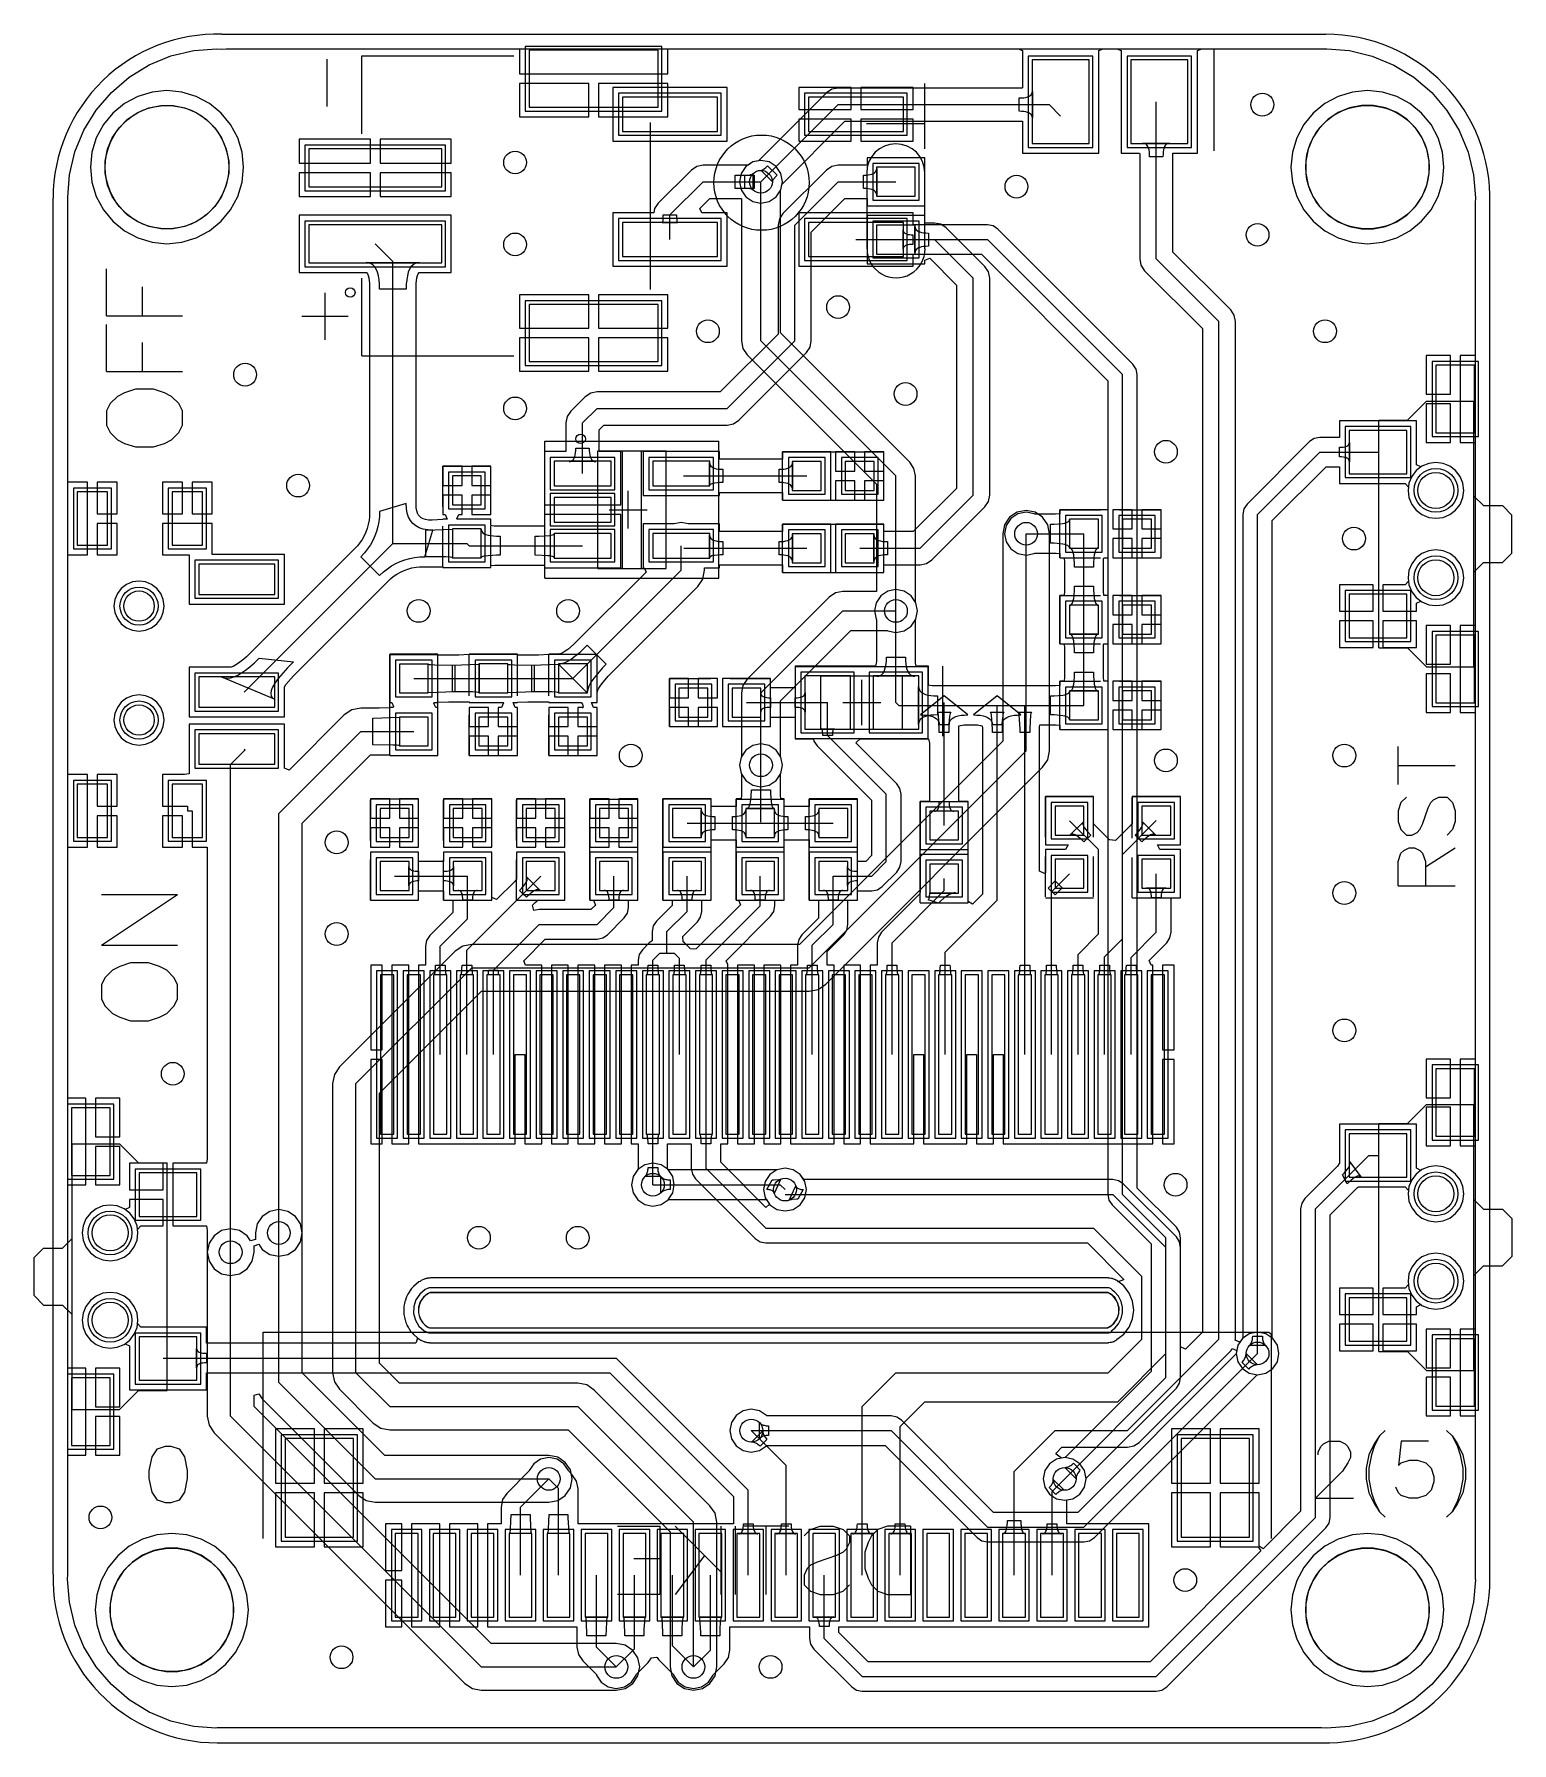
# Model space of a CAD drawing. Header units: millimetres. Extents: x 75.2 to 114.1, y 58.8 to 103.8.
import ezdxf

# ---------------------------------------------------------------- set-up
doc = ezdxf.new("R2010")
doc.units = ezdxf.units.MM
for name, color, linetype in [('BottomLayer', 5, 'Continuous'), ('BottomOverlay', 54, 'Continuous'), ('BottomPaste', 16, 'Continuous'), ('BottomSolder', 6, 'Continuous'), ('KeepOutLayer', 6, 'Continuous'), ('Mechanical13', 56, 'Continuous'), ('Mechanical15', 56, 'Continuous'), ('MultiLayer', 9, 'Continuous'), ('TopLayer', 1, 'Continuous'), ('TopOverlay', 2, 'Continuous'), ('TopPaste', 8, 'Continuous'), ('TopSolder', 216, 'Continuous')]:
    doc.layers.add(name, color=color, linetype=linetype)

# ---------------------------------------------------------------- blocks, each defined once
blk = doc.blocks.new('____20__1')
at = {"layer": 'TopLayer'}
for p, q in [((-22.2, 3.6), (-22.2, 1)), ((-20.4, 3.6), (-22.2, 3.6)), ((-20.4, 1), (-20.4, 3.6)), ((1.4, 3.6), (1.4, 1)), ((3.2, 3.6), (1.4, 3.6)), ((3.2, 1), (3.2, 3.6)), ((-22.2, 1), (-20.4, 1)), ((-19.3, 1.1), (-19.3, -1.1)), ((-18.7, 1.1), (-19.3, 1.1)), ((-18.7, -1.1), (-18.7, 1.1)), ((-18.3, 1.1), (-18.3, -1.1)), ((-17.7, 1.1), (-18.3, 1.1)), ((-17.7, -1.1), (-17.7, 1.1)), ((-17.3, 1.1), (-17.3, -1.1)), ((-16.7, 1.1), (-17.3, 1.1)), ((-16.7, -1.1), (-16.7, 1.1)), ((-16.3, 1.1), (-16.3, -1.1)), ((-15.7, 1.1), (-16.3, 1.1)), ((-15.7, -1.1), (-15.7, 1.1)), ((-15.3, 1.1), (-15.3, -1.1)), ((-14.7, 1.1), (-15.3, 1.1)), ((-14.7, -1.1), (-14.7, 1.1)), ((-14.3, 1.1), (-14.3, -1.1)), ((-13.7, 1.1), (-14.3, 1.1)), ((-13.7, -1.1), (-13.7, 1.1)), ((-13.3, 1.1), (-13.3, -1.1)), ((-12.7, 1.1), (-13.3, 1.1)), ((-12.7, -1.1), (-12.7, 1.1)), ((-12.3, 1.1), (-12.3, -1.1)), ((-11.7, 1.1), (-12.3, 1.1)), ((-11.7, -1.1), (-11.7, 1.1)), ((-11.3, 1.1), (-11.3, -1.1)), ((-10.7, 1.1), (-11.3, 1.1)), ((-10.7, -1.1), (-10.7, 1.1)), ((-10.3, 1.1), (-10.3, -1.1)), ((-9.7, 1.1), (-10.3, 1.1)), ((-9.7, -1.1), (-9.7, 1.1)), ((-9.3, 1.1), (-9.3, -1.1)), ((-8.7, 1.1), (-9.3, 1.1)), ((-8.7, -1.1), (-8.7, 1.1)), ((-8.3, 1.1), (-8.3, -1.1)), ((-7.7, 1.1), (-8.3, 1.1)), ((-7.7, -1.1), (-7.7, 1.1)), ((-7.3, 1.1), (-7.3, -1.1)), ((-6.7, 1.1), (-7.3, 1.1)), ((-6.7, -1.1), (-6.7, 1.1)), ((-6.3, 1.1), (-6.3, -1.1)), ((-5.7, 1.1), (-6.3, 1.1)), ((-5.7, -1.1), (-5.7, 1.1)), ((-5.3, 1.1), (-5.3, -1.1)), ((-4.7, 1.1), (-5.3, 1.1)), ((-4.7, -1.1), (-4.7, 1.1)), ((-4.3, 1.1), (-4.3, -1.1)), ((-3.7, 1.1), (-4.3, 1.1)), ((-3.7, -1.1), (-3.7, 1.1)), ((-3.3, 1.1), (-3.3, -1.1)), ((-2.7, 1.1), (-3.3, 1.1)), ((-2.7, -1.1), (-2.7, 1.1)), ((-2.3, 1.1), (-2.3, -1.1)), ((-1.7, 1.1), (-2.3, 1.1)), ((-1.7, -1.1), (-1.7, 1.1)), ((-1.3, 1.1), (-1.3, -1.1)), ((-0.7, 1.1), (-1.3, 1.1)), ((-0.7, -1.1), (-0.7, 1.1)), ((-0.3, 1.1), (-0.3, -1.1)), ((0.3, 1.1), (-0.3, 1.1)), ((0.3, -1.1), (0.3, 1.1)), ((1.4, 1), (3.2, 1)), ((-19.3, -1.1), (-18.7, -1.1)), ((-18.3, -1.1), (-17.7, -1.1)), ((-17.3, -1.1), (-16.7, -1.1)), ((-16.3, -1.1), (-15.7, -1.1)), ((-15.3, -1.1), (-14.7, -1.1)), ((-14.3, -1.1), (-13.7, -1.1)), ((-13.3, -1.1), (-12.7, -1.1)), ((-12.3, -1.1), (-11.7, -1.1)), ((-11.3, -1.1), (-10.7, -1.1)), ((-10.3, -1.1), (-9.7, -1.1)), ((-9.3, -1.1), (-8.7, -1.1)), ((-8.3, -1.1), (-7.7, -1.1)), ((-7.3, -1.1), (-6.7, -1.1)), ((-6.3, -1.1), (-5.7, -1.1)), ((-5.3, -1.1), (-4.7, -1.1)), ((-4.3, -1.1), (-3.7, -1.1)), ((-3.3, -1.1), (-2.7, -1.1)), ((-2.3, -1.1), (-1.7, -1.1)), ((-1.3, -1.1), (-0.7, -1.1)), ((-0.3, -1.1), (0.3, -1.1))]:
    blk.add_line(p, q, dxfattribs=at)
at = {"layer": 'TopOverlay'}
for p, q in [((-22.784, 0.965), (-22.784, 6.401)), ((-22.784, 6.401), (3.708, 6.401)), ((3.708, 6.401), (3.785, 6.35)), ((3.785, 0.965), (3.785, 6.35))]:
    blk.add_line(p, q, dxfattribs=at)
at = {"layer": 'TopPaste'}
for p, q in [((-22.2, 3.6), (-22.2, 1)), ((-20.4, 3.6), (-22.2, 3.6)), ((-20.4, 1), (-20.4, 3.6)), ((1.4, 3.6), (1.4, 1)), ((3.2, 3.6), (1.4, 3.6)), ((3.2, 1), (3.2, 3.6)), ((-22.2, 1), (-20.4, 1)), ((-19.3, 1.1), (-19.3, -1.1)), ((-18.7, 1.1), (-19.3, 1.1)), ((-18.7, -1.1), (-18.7, 1.1)), ((-18.3, 1.1), (-18.3, -1.1)), ((-17.7, 1.1), (-18.3, 1.1)), ((-17.7, -1.1), (-17.7, 1.1)), ((-17.3, 1.1), (-17.3, -1.1)), ((-16.7, 1.1), (-17.3, 1.1)), ((-16.7, -1.1), (-16.7, 1.1)), ((-16.3, 1.1), (-16.3, -1.1)), ((-15.7, 1.1), (-16.3, 1.1)), ((-15.7, -1.1), (-15.7, 1.1)), ((-15.3, 1.1), (-15.3, -1.1)), ((-14.7, 1.1), (-15.3, 1.1)), ((-14.7, -1.1), (-14.7, 1.1)), ((-14.3, 1.1), (-14.3, -1.1)), ((-13.7, 1.1), (-14.3, 1.1)), ((-13.7, -1.1), (-13.7, 1.1)), ((-13.3, 1.1), (-13.3, -1.1)), ((-12.7, 1.1), (-13.3, 1.1)), ((-12.7, -1.1), (-12.7, 1.1)), ((-12.3, 1.1), (-12.3, -1.1)), ((-11.7, 1.1), (-12.3, 1.1)), ((-11.7, -1.1), (-11.7, 1.1)), ((-11.3, 1.1), (-11.3, -1.1)), ((-10.7, 1.1), (-11.3, 1.1)), ((-10.7, -1.1), (-10.7, 1.1)), ((-10.3, 1.1), (-10.3, -1.1)), ((-9.7, 1.1), (-10.3, 1.1)), ((-9.7, -1.1), (-9.7, 1.1)), ((-9.3, 1.1), (-9.3, -1.1)), ((-8.7, 1.1), (-9.3, 1.1)), ((-8.7, -1.1), (-8.7, 1.1)), ((-8.3, 1.1), (-8.3, -1.1)), ((-7.7, 1.1), (-8.3, 1.1)), ((-7.7, -1.1), (-7.7, 1.1)), ((-7.3, 1.1), (-7.3, -1.1)), ((-6.7, 1.1), (-7.3, 1.1)), ((-6.7, -1.1), (-6.7, 1.1)), ((-6.3, 1.1), (-6.3, -1.1)), ((-5.7, 1.1), (-6.3, 1.1)), ((-5.7, -1.1), (-5.7, 1.1)), ((-5.3, 1.1), (-5.3, -1.1)), ((-4.7, 1.1), (-5.3, 1.1)), ((-4.7, -1.1), (-4.7, 1.1)), ((-4.3, 1.1), (-4.3, -1.1)), ((-3.7, 1.1), (-4.3, 1.1)), ((-3.7, -1.1), (-3.7, 1.1)), ((-3.3, 1.1), (-3.3, -1.1)), ((-2.7, 1.1), (-3.3, 1.1)), ((-2.7, -1.1), (-2.7, 1.1)), ((-2.3, 1.1), (-2.3, -1.1)), ((-1.7, 1.1), (-2.3, 1.1)), ((-1.7, -1.1), (-1.7, 1.1)), ((-1.3, 1.1), (-1.3, -1.1)), ((-0.7, 1.1), (-1.3, 1.1)), ((-0.7, -1.1), (-0.7, 1.1)), ((-0.3, 1.1), (-0.3, -1.1)), ((0.3, 1.1), (-0.3, 1.1)), ((0.3, -1.1), (0.3, 1.1)), ((1.4, 1), (3.2, 1)), ((-19.3, -1.1), (-18.7, -1.1)), ((-18.3, -1.1), (-17.7, -1.1)), ((-17.3, -1.1), (-16.7, -1.1)), ((-16.3, -1.1), (-15.7, -1.1)), ((-15.3, -1.1), (-14.7, -1.1)), ((-14.3, -1.1), (-13.7, -1.1)), ((-13.3, -1.1), (-12.7, -1.1)), ((-12.3, -1.1), (-11.7, -1.1)), ((-11.3, -1.1), (-10.7, -1.1)), ((-10.3, -1.1), (-9.7, -1.1)), ((-9.3, -1.1), (-8.7, -1.1)), ((-8.3, -1.1), (-7.7, -1.1)), ((-7.3, -1.1), (-6.7, -1.1)), ((-6.3, -1.1), (-5.7, -1.1)), ((-5.3, -1.1), (-4.7, -1.1)), ((-4.3, -1.1), (-3.7, -1.1)), ((-3.3, -1.1), (-2.7, -1.1)), ((-2.3, -1.1), (-1.7, -1.1)), ((-1.3, -1.1), (-0.7, -1.1)), ((-0.3, -1.1), (0.3, -1.1))]:
    blk.add_line(p, q, dxfattribs=at)
at = {"layer": 'TopSolder'}
for p, q in [((-22.302, 3.702), (-22.302, 0.898)), ((-20.298, 3.702), (-22.302, 3.702)), ((-20.298, 0.898), (-20.298, 3.702)), ((1.298, 3.702), (1.298, 0.898)), ((3.302, 3.702), (1.298, 3.702)), ((3.302, 0.898), (3.302, 3.702)), ((-19.402, 1.202), (-19.402, -1.202)), ((-18.598, 1.202), (-19.402, 1.202)), ((-18.598, -1.202), (-18.598, 1.202)), ((-18.402, 1.202), (-18.402, -1.202)), ((-17.598, 1.202), (-18.402, 1.202)), ((-17.598, -1.202), (-17.598, 1.202)), ((-17.402, 1.202), (-17.402, -1.202)), ((-16.598, 1.202), (-17.402, 1.202)), ((-16.598, -1.202), (-16.598, 1.202)), ((-16.402, 1.202), (-16.402, -1.202)), ((-15.598, 1.202), (-16.402, 1.202)), ((-15.598, -1.202), (-15.598, 1.202)), ((-15.402, 1.202), (-15.402, -1.202)), ((-14.598, 1.202), (-15.402, 1.202)), ((-14.598, -1.202), (-14.598, 1.202)), ((-14.402, 1.202), (-14.402, -1.202)), ((-13.598, 1.202), (-14.402, 1.202)), ((-13.598, -1.202), (-13.598, 1.202)), ((-13.402, 1.202), (-13.402, -1.202)), ((-12.598, 1.202), (-13.402, 1.202)), ((-12.598, -1.202), (-12.598, 1.202)), ((-12.402, 1.202), (-12.402, -1.202)), ((-11.598, 1.202), (-12.402, 1.202)), ((-11.598, -1.202), (-11.598, 1.202)), ((-11.402, 1.202), (-11.402, -1.202)), ((-10.598, 1.202), (-11.402, 1.202)), ((-10.598, -1.202), (-10.598, 1.202)), ((-10.402, 1.202), (-10.402, -1.202)), ((-9.598, 1.202), (-10.402, 1.202)), ((-9.598, -1.202), (-9.598, 1.202)), ((-9.402, 1.202), (-9.402, -1.202)), ((-8.598, 1.202), (-9.402, 1.202)), ((-8.598, -1.202), (-8.598, 1.202)), ((-8.402, 1.202), (-8.402, -1.202)), ((-7.598, 1.202), (-8.402, 1.202)), ((-7.598, -1.202), (-7.598, 1.202)), ((-7.402, 1.202), (-7.402, -1.202)), ((-6.598, 1.202), (-7.402, 1.202)), ((-6.598, -1.202), (-6.598, 1.202)), ((-6.402, 1.202), (-6.402, -1.202)), ((-5.598, 1.202), (-6.402, 1.202)), ((-5.598, -1.202), (-5.598, 1.202)), ((-5.402, 1.202), (-5.402, -1.202)), ((-4.598, 1.202), (-5.402, 1.202)), ((-4.598, -1.202), (-4.598, 1.202)), ((-4.402, 1.202), (-4.402, -1.202)), ((-3.598, 1.202), (-4.402, 1.202)), ((-3.598, -1.202), (-3.598, 1.202)), ((-3.402, 1.202), (-3.402, -1.202)), ((-2.598, 1.202), (-3.402, 1.202)), ((-2.598, -1.202), (-2.598, 1.202)), ((-2.402, 1.202), (-2.402, -1.202)), ((-1.598, 1.202), (-2.402, 1.202)), ((-1.598, -1.202), (-1.598, 1.202)), ((-1.402, 1.202), (-1.402, -1.202)), ((-0.598, 1.202), (-1.402, 1.202)), ((-0.598, -1.202), (-0.598, 1.202)), ((-0.402, 1.202), (-0.402, -1.202)), ((0.402, 1.202), (-0.402, 1.202)), ((0.402, -1.202), (0.402, 1.202)), ((-22.302, 0.898), (-20.298, 0.898)), ((1.298, 0.898), (3.302, 0.898)), ((-19.402, -1.202), (-18.598, -1.202)), ((-18.402, -1.202), (-17.598, -1.202)), ((-17.402, -1.202), (-16.598, -1.202)), ((-16.402, -1.202), (-15.598, -1.202)), ((-15.402, -1.202), (-14.598, -1.202)), ((-14.402, -1.202), (-13.598, -1.202)), ((-13.402, -1.202), (-12.598, -1.202)), ((-12.402, -1.202), (-11.598, -1.202)), ((-11.402, -1.202), (-10.598, -1.202)), ((-10.402, -1.202), (-9.598, -1.202)), ((-9.402, -1.202), (-8.598, -1.202)), ((-8.402, -1.202), (-7.598, -1.202)), ((-7.402, -1.202), (-6.598, -1.202)), ((-6.402, -1.202), (-5.598, -1.202)), ((-5.402, -1.202), (-4.598, -1.202)), ((-4.402, -1.202), (-3.598, -1.202)), ((-3.402, -1.202), (-2.598, -1.202)), ((-2.402, -1.202), (-1.598, -1.202)), ((-1.402, -1.202), (-0.598, -1.202)), ((-0.402, -1.202), (0.402, -1.202))]:
    blk.add_line(p, q, dxfattribs=at)
blk = doc.blocks.new('SSH1106_B_2')
at = {"layer": 'TopLayer'}
for p, q in [((-7.546, -2.096), (-7.546, -6.296)), ((-7.196, -2.096), (-7.546, -2.096)), ((-7.196, -6.296), (-7.196, -2.096)), ((-6.846, -2.096), (-6.846, -6.296)), ((-6.496, -2.096), (-6.846, -2.096)), ((-6.496, -6.296), (-6.496, -2.096)), ((-6.146, -2.096), (-6.146, -6.296)), ((-5.796, -2.096), (-6.146, -2.096)), ((-5.796, -6.296), (-5.796, -2.096)), ((-5.446, -2.096), (-5.446, -6.296)), ((-5.096, -2.096), (-5.446, -2.096)), ((-5.096, -6.296), (-5.096, -2.096)), ((-4.746, -2.096), (-4.746, -6.296)), ((-4.396, -2.096), (-4.746, -2.096)), ((-4.396, -6.296), (-4.396, -2.096)), ((-4.046, -2.096), (-4.046, -6.296)), ((-3.696, -2.096), (-4.046, -2.096)), ((-3.696, -6.296), (-3.696, -2.096)), ((-3.346, -2.096), (-3.346, -6.296)), ((-2.996, -2.096), (-3.346, -2.096)), ((-2.996, -6.296), (-2.996, -2.096)), ((-2.646, -2.096), (-2.646, -6.296)), ((-2.296, -2.096), (-2.646, -2.096)), ((-2.296, -6.296), (-2.296, -2.096)), ((-1.946, -2.096), (-1.946, -6.296)), ((-1.596, -2.096), (-1.946, -2.096)), ((-1.596, -6.296), (-1.596, -2.096)), ((-1.246, -2.096), (-1.246, -6.296)), ((-0.896, -2.096), (-1.246, -2.096)), ((-0.896, -6.296), (-0.896, -2.096)), ((-0.546, -2.096), (-0.546, -6.296)), ((-0.196, -2.096), (-0.546, -2.096)), ((-0.196, -6.296), (-0.196, -2.096)), ((0.154, -2.096), (0.154, -6.296)), ((0.504, -2.096), (0.154, -2.096)), ((0.504, -6.296), (0.504, -2.096)), ((0.854, -2.096), (0.854, -6.296)), ((1.204, -2.096), (0.854, -2.096)), ((1.204, -6.296), (1.204, -2.096)), ((1.554, -2.096), (1.554, -6.296)), ((1.904, -2.096), (1.554, -2.096)), ((1.904, -6.296), (1.904, -2.096)), ((2.254, -2.096), (2.254, -6.296)), ((2.604, -2.096), (2.254, -2.096)), ((2.604, -6.296), (2.604, -2.096)), ((2.954, -2.096), (2.954, -6.296)), ((3.304, -2.096), (2.954, -2.096)), ((3.304, -6.296), (3.304, -2.096)), ((3.654, -2.096), (3.654, -6.296)), ((4.004, -2.096), (3.654, -2.096)), ((4.004, -6.296), (4.004, -2.096)), ((4.354, -2.096), (4.354, -6.296)), ((4.704, -2.096), (4.354, -2.096)), ((4.704, -6.296), (4.704, -2.096)), ((5.054, -2.096), (5.054, -6.296)), ((5.404, -2.096), (5.054, -2.096)), ((5.404, -6.296), (5.404, -2.096)), ((5.754, -2.096), (5.754, -6.296)), ((6.104, -2.096), (5.754, -2.096)), ((6.104, -6.296), (6.104, -2.096)), ((6.454, -2.096), (6.454, -6.296)), ((6.804, -2.096), (6.454, -2.096)), ((6.804, -6.296), (6.804, -2.096)), ((7.154, -2.096), (7.154, -6.296)), ((7.504, -2.096), (7.154, -2.096)), ((7.504, -6.296), (7.504, -2.096)), ((7.854, -2.096), (7.854, -6.296)), ((8.204, -2.096), (7.854, -2.096)), ((8.204, -6.296), (8.204, -2.096)), ((8.554, -2.096), (8.554, -6.296)), ((8.904, -2.096), (8.554, -2.096)), ((8.904, -6.296), (8.904, -2.096)), ((9.254, -2.096), (9.254, -6.296)), ((9.604, -2.096), (9.254, -2.096)), ((9.604, -6.296), (9.604, -2.096)), ((9.954, -2.096), (9.954, -6.296)), ((10.304, -2.096), (9.954, -2.096)), ((10.304, -6.296), (10.304, -2.096)), ((10.654, -2.096), (10.654, -6.296)), ((11.004, -2.096), (10.654, -2.096)), ((11.004, -6.296), (11.004, -2.096)), ((11.354, -2.096), (11.354, -6.296)), ((11.704, -2.096), (11.354, -2.096)), ((11.704, -6.296), (11.704, -2.096)), ((12.054, -2.096), (12.054, -6.296)), ((12.404, -2.096), (12.054, -2.096)), ((12.404, -6.296), (12.404, -2.096)), ((12.754, -2.096), (12.754, -6.296)), ((13.104, -2.096), (12.754, -2.096)), ((13.104, -6.296), (13.104, -2.096)), ((-7.546, -6.296), (-7.196, -6.296)), ((-6.846, -6.296), (-6.496, -6.296)), ((-6.146, -6.296), (-5.796, -6.296)), ((-5.446, -6.296), (-5.096, -6.296)), ((-4.746, -6.296), (-4.396, -6.296)), ((-4.046, -6.296), (-3.696, -6.296)), ((-3.346, -6.296), (-2.996, -6.296)), ((-2.646, -6.296), (-2.296, -6.296)), ((-1.946, -6.296), (-1.596, -6.296)), ((-1.246, -6.296), (-0.896, -6.296)), ((-0.546, -6.296), (-0.196, -6.296)), ((0.154, -6.296), (0.504, -6.296)), ((0.854, -6.296), (1.204, -6.296)), ((1.554, -6.296), (1.904, -6.296)), ((2.254, -6.296), (2.604, -6.296)), ((2.954, -6.296), (3.304, -6.296)), ((3.654, -6.296), (4.004, -6.296)), ((4.354, -6.296), (4.704, -6.296)), ((5.054, -6.296), (5.404, -6.296)), ((5.754, -6.296), (6.104, -6.296)), ((6.454, -6.296), (6.804, -6.296)), ((7.154, -6.296), (7.504, -6.296)), ((7.854, -6.296), (8.204, -6.296)), ((8.554, -6.296), (8.904, -6.296)), ((9.254, -6.296), (9.604, -6.296)), ((9.954, -6.296), (10.304, -6.296)), ((10.654, -6.296), (11.004, -6.296)), ((11.354, -6.296), (11.704, -6.296)), ((12.054, -6.296), (12.404, -6.296)), ((12.754, -6.296), (13.104, -6.296))]:
    blk.add_line(p, q, dxfattribs=at)
at = {"layer": 'TopPaste'}
for p, q in [((-7.546, -2.096), (-7.546, -6.296)), ((-7.196, -2.096), (-7.546, -2.096)), ((-7.196, -6.296), (-7.196, -2.096)), ((-6.846, -2.096), (-6.846, -6.296)), ((-6.496, -2.096), (-6.846, -2.096)), ((-6.496, -6.296), (-6.496, -2.096)), ((-6.146, -2.096), (-6.146, -6.296)), ((-5.796, -2.096), (-6.146, -2.096)), ((-5.796, -6.296), (-5.796, -2.096)), ((-5.446, -2.096), (-5.446, -6.296)), ((-5.096, -2.096), (-5.446, -2.096)), ((-5.096, -6.296), (-5.096, -2.096)), ((-4.746, -2.096), (-4.746, -6.296)), ((-4.396, -2.096), (-4.746, -2.096)), ((-4.396, -6.296), (-4.396, -2.096)), ((-4.046, -2.096), (-4.046, -6.296)), ((-3.696, -2.096), (-4.046, -2.096)), ((-3.696, -6.296), (-3.696, -2.096)), ((-3.346, -2.096), (-3.346, -6.296)), ((-2.996, -2.096), (-3.346, -2.096)), ((-2.996, -6.296), (-2.996, -2.096)), ((-2.646, -2.096), (-2.646, -6.296)), ((-2.296, -2.096), (-2.646, -2.096)), ((-2.296, -6.296), (-2.296, -2.096)), ((-1.946, -2.096), (-1.946, -6.296)), ((-1.596, -2.096), (-1.946, -2.096)), ((-1.596, -6.296), (-1.596, -2.096)), ((-1.246, -2.096), (-1.246, -6.296)), ((-0.896, -2.096), (-1.246, -2.096)), ((-0.896, -6.296), (-0.896, -2.096)), ((-0.546, -2.096), (-0.546, -6.296)), ((-0.196, -2.096), (-0.546, -2.096)), ((-0.196, -6.296), (-0.196, -2.096)), ((0.154, -2.096), (0.154, -6.296)), ((0.504, -2.096), (0.154, -2.096)), ((0.504, -6.296), (0.504, -2.096)), ((0.854, -2.096), (0.854, -6.296)), ((1.204, -2.096), (0.854, -2.096)), ((1.204, -6.296), (1.204, -2.096)), ((1.554, -2.096), (1.554, -6.296)), ((1.904, -2.096), (1.554, -2.096)), ((1.904, -6.296), (1.904, -2.096)), ((2.254, -2.096), (2.254, -6.296)), ((2.604, -2.096), (2.254, -2.096)), ((2.604, -6.296), (2.604, -2.096)), ((2.954, -2.096), (2.954, -6.296)), ((3.304, -2.096), (2.954, -2.096)), ((3.304, -6.296), (3.304, -2.096)), ((3.654, -2.096), (3.654, -6.296)), ((4.004, -2.096), (3.654, -2.096)), ((4.004, -6.296), (4.004, -2.096)), ((4.354, -2.096), (4.354, -6.296)), ((4.704, -2.096), (4.354, -2.096)), ((4.704, -6.296), (4.704, -2.096)), ((5.054, -2.096), (5.054, -6.296)), ((5.404, -2.096), (5.054, -2.096)), ((5.404, -6.296), (5.404, -2.096)), ((5.754, -2.096), (5.754, -6.296)), ((6.104, -2.096), (5.754, -2.096)), ((6.104, -6.296), (6.104, -2.096)), ((6.454, -2.096), (6.454, -6.296)), ((6.804, -2.096), (6.454, -2.096)), ((6.804, -6.296), (6.804, -2.096)), ((7.154, -2.096), (7.154, -6.296)), ((7.504, -2.096), (7.154, -2.096)), ((7.504, -6.296), (7.504, -2.096)), ((7.854, -2.096), (7.854, -6.296)), ((8.204, -2.096), (7.854, -2.096)), ((8.204, -6.296), (8.204, -2.096)), ((8.554, -2.096), (8.554, -6.296)), ((8.904, -2.096), (8.554, -2.096)), ((8.904, -6.296), (8.904, -2.096)), ((9.254, -2.096), (9.254, -6.296)), ((9.604, -2.096), (9.254, -2.096)), ((9.604, -6.296), (9.604, -2.096)), ((9.954, -2.096), (9.954, -6.296)), ((10.304, -2.096), (9.954, -2.096)), ((10.304, -6.296), (10.304, -2.096)), ((10.654, -2.096), (10.654, -6.296)), ((11.004, -2.096), (10.654, -2.096)), ((11.004, -6.296), (11.004, -2.096)), ((11.354, -2.096), (11.354, -6.296)), ((11.704, -2.096), (11.354, -2.096)), ((11.704, -6.296), (11.704, -2.096)), ((12.054, -2.096), (12.054, -6.296)), ((12.404, -2.096), (12.054, -2.096)), ((12.404, -6.296), (12.404, -2.096)), ((12.754, -2.096), (12.754, -6.296)), ((13.104, -2.096), (12.754, -2.096)), ((13.104, -6.296), (13.104, -2.096)), ((-7.546, -6.296), (-7.196, -6.296)), ((-6.846, -6.296), (-6.496, -6.296)), ((-6.146, -6.296), (-5.796, -6.296)), ((-5.446, -6.296), (-5.096, -6.296)), ((-4.746, -6.296), (-4.396, -6.296)), ((-4.046, -6.296), (-3.696, -6.296)), ((-3.346, -6.296), (-2.996, -6.296)), ((-2.646, -6.296), (-2.296, -6.296)), ((-1.946, -6.296), (-1.596, -6.296)), ((-1.246, -6.296), (-0.896, -6.296)), ((-0.546, -6.296), (-0.196, -6.296)), ((0.154, -6.296), (0.504, -6.296)), ((0.854, -6.296), (1.204, -6.296)), ((1.554, -6.296), (1.904, -6.296)), ((2.254, -6.296), (2.604, -6.296)), ((2.954, -6.296), (3.304, -6.296)), ((3.654, -6.296), (4.004, -6.296)), ((4.354, -6.296), (4.704, -6.296)), ((5.054, -6.296), (5.404, -6.296)), ((5.754, -6.296), (6.104, -6.296)), ((6.454, -6.296), (6.804, -6.296)), ((7.154, -6.296), (7.504, -6.296)), ((7.854, -6.296), (8.204, -6.296)), ((8.554, -6.296), (8.904, -6.296)), ((9.254, -6.296), (9.604, -6.296)), ((9.954, -6.296), (10.304, -6.296)), ((10.654, -6.296), (11.004, -6.296)), ((11.354, -6.296), (11.704, -6.296)), ((12.054, -6.296), (12.404, -6.296)), ((12.754, -6.296), (13.104, -6.296))]:
    blk.add_line(p, q, dxfattribs=at)
at = {"layer": 'TopSolder'}
for p, q in [((-7.648, -1.994), (-7.648, -6.398)), ((-7.095, -1.994), (-7.648, -1.994)), ((-7.095, -6.398), (-7.095, -1.994)), ((-6.948, -1.994), (-6.948, -6.398)), ((-6.395, -1.994), (-6.948, -1.994)), ((-6.395, -6.398), (-6.395, -1.994)), ((-6.248, -1.994), (-6.248, -6.398)), ((-5.695, -1.994), (-6.248, -1.994)), ((-5.695, -6.398), (-5.695, -1.994)), ((-5.548, -1.994), (-5.548, -6.398)), ((-4.995, -1.994), (-5.548, -1.994)), ((-4.995, -6.398), (-4.995, -1.994)), ((-4.848, -1.994), (-4.848, -6.398)), ((-4.295, -1.994), (-4.848, -1.994)), ((-4.295, -6.398), (-4.295, -1.994)), ((-4.148, -1.994), (-4.148, -6.398)), ((-3.595, -1.994), (-4.148, -1.994)), ((-3.595, -6.398), (-3.595, -1.994)), ((-3.448, -1.994), (-3.448, -6.398)), ((-2.895, -1.994), (-3.448, -1.994)), ((-2.895, -6.398), (-2.895, -1.994)), ((-2.748, -1.994), (-2.748, -6.398)), ((-2.195, -1.994), (-2.748, -1.994)), ((-2.195, -6.398), (-2.195, -1.994)), ((-2.048, -1.994), (-2.048, -6.398)), ((-1.495, -1.994), (-2.048, -1.994)), ((-1.495, -6.398), (-1.495, -1.994)), ((-1.348, -1.994), (-1.348, -6.398)), ((-0.795, -1.994), (-1.348, -1.994)), ((-0.795, -6.398), (-0.795, -1.994)), ((-0.648, -1.994), (-0.648, -6.398)), ((-0.095, -1.994), (-0.648, -1.994)), ((-0.095, -6.398), (-0.095, -1.994)), ((0.052, -1.994), (0.052, -6.398)), ((0.605, -1.994), (0.052, -1.994)), ((0.605, -6.398), (0.605, -1.994)), ((0.752, -1.994), (0.752, -6.398)), ((1.305, -1.994), (0.752, -1.994)), ((1.305, -6.398), (1.305, -1.994)), ((1.452, -1.994), (1.452, -6.398)), ((2.005, -1.994), (1.452, -1.994)), ((2.005, -6.398), (2.005, -1.994)), ((2.152, -1.994), (2.152, -6.398)), ((2.705, -1.994), (2.152, -1.994)), ((2.705, -6.398), (2.705, -1.994)), ((2.852, -1.994), (2.852, -6.398)), ((3.405, -1.994), (2.852, -1.994)), ((3.405, -6.398), (3.405, -1.994)), ((3.552, -1.994), (3.552, -6.398)), ((4.105, -1.994), (3.552, -1.994)), ((4.105, -6.398), (4.105, -1.994)), ((4.252, -1.994), (4.252, -6.398)), ((4.805, -1.994), (4.252, -1.994)), ((4.805, -6.398), (4.805, -1.994)), ((4.952, -1.994), (4.952, -6.398)), ((5.505, -1.994), (4.952, -1.994)), ((5.505, -6.398), (5.505, -1.994)), ((5.652, -1.994), (5.652, -6.398)), ((6.205, -1.994), (5.652, -1.994)), ((6.205, -6.398), (6.205, -1.994)), ((6.352, -1.994), (6.352, -6.398)), ((6.905, -1.994), (6.352, -1.994)), ((6.905, -6.398), (6.905, -1.994)), ((7.052, -1.994), (7.052, -6.398)), ((7.605, -1.994), (7.052, -1.994)), ((7.605, -6.398), (7.605, -1.994)), ((7.752, -1.994), (7.752, -6.398)), ((8.305, -1.994), (7.752, -1.994)), ((8.305, -6.398), (8.305, -1.994)), ((8.452, -1.994), (8.452, -6.398)), ((9.005, -1.994), (8.452, -1.994)), ((9.005, -6.398), (9.005, -1.994)), ((9.152, -1.994), (9.152, -6.398)), ((9.705, -1.994), (9.152, -1.994)), ((9.705, -6.398), (9.705, -1.994)), ((9.852, -1.994), (9.852, -6.398)), ((10.405, -1.994), (9.852, -1.994)), ((10.405, -6.398), (10.405, -1.994)), ((10.552, -1.994), (10.552, -6.398)), ((11.105, -1.994), (10.552, -1.994)), ((11.105, -6.398), (11.105, -1.994)), ((11.252, -1.994), (11.252, -6.398)), ((11.805, -1.994), (11.252, -1.994)), ((11.805, -6.398), (11.805, -1.994)), ((11.952, -1.994), (11.952, -6.398)), ((12.505, -1.994), (11.952, -1.994)), ((12.505, -6.398), (12.505, -1.994)), ((12.652, -1.994), (12.652, -6.398)), ((13.205, -1.994), (12.652, -1.994)), ((13.205, -6.398), (13.205, -1.994)), ((-7.648, -6.398), (-7.095, -6.398)), ((-6.948, -6.398), (-6.395, -6.398)), ((-6.248, -6.398), (-5.695, -6.398)), ((-5.548, -6.398), (-4.995, -6.398)), ((-4.848, -6.398), (-4.295, -6.398)), ((-4.148, -6.398), (-3.595, -6.398)), ((-3.448, -6.398), (-2.895, -6.398)), ((-2.748, -6.398), (-2.195, -6.398)), ((-2.048, -6.398), (-1.495, -6.398)), ((-1.348, -6.398), (-0.795, -6.398)), ((-0.648, -6.398), (-0.095, -6.398)), ((0.052, -6.398), (0.605, -6.398)), ((0.752, -6.398), (1.305, -6.398)), ((1.452, -6.398), (2.005, -6.398)), ((2.152, -6.398), (2.705, -6.398)), ((2.852, -6.398), (3.405, -6.398)), ((3.552, -6.398), (4.105, -6.398)), ((4.252, -6.398), (4.805, -6.398)), ((4.952, -6.398), (5.505, -6.398)), ((5.652, -6.398), (6.205, -6.398)), ((6.352, -6.398), (6.905, -6.398)), ((7.052, -6.398), (7.605, -6.398)), ((7.752, -6.398), (8.305, -6.398)), ((8.452, -6.398), (9.005, -6.398)), ((9.152, -6.398), (9.705, -6.398)), ((9.852, -6.398), (10.405, -6.398)), ((10.552, -6.398), (11.105, -6.398)), ((11.252, -6.398), (11.805, -6.398)), ((11.952, -6.398), (12.505, -6.398)), ((12.652, -6.398), (13.205, -6.398))]:
    blk.add_line(p, q, dxfattribs=at)
blk = doc.blocks.new('S2B_PH_SM4_TB_3')
at = {"layer": 'TopLayer'}
for p, q in [((-3.973068, 3.894074), (-3.973068, 0.49403)), ((-2.472944, 3.894074), (-3.973068, 3.894074)), ((-2.472944, 0.49403), (-2.472944, 3.894074)), ((2.726944, 3.894074), (2.726944, 0.49403)), ((4.227068, 3.894074), (2.726944, 3.894074)), ((4.227068, 0.49403), (4.227068, 3.894074)), ((-3.973068, 0.49403), (-2.472944, 0.49403)), ((2.726944, 0.49403), (4.227068, 0.49403)), ((-1.372997, -1.80594), (-1.372997, -5.30606)), ((-0.372999, -1.80594), (-1.372997, -1.80594)), ((-0.372999, -5.30606), (-0.372999, -1.80594)), ((0.626999, -1.80594), (0.626999, -5.30606)), ((1.626997, -1.80594), (0.626999, -1.80594)), ((1.626997, -5.30606), (1.626997, -1.80594)), ((-1.372997, -5.30606), (-0.372999, -5.30606)), ((0.626999, -5.30606), (1.626997, -5.30606))]:
    blk.add_line(p, q, dxfattribs=at)
at = {"layer": 'TopOverlay'}
for p, q in [((2.326894, 3.693922), (-2.072894, 3.693922)), ((-3.822954, -3.906012), (-3.822951, 0.09398)), ((4.076954, -3.906012), (4.076954, 0.09398)), ((-1.77292, -3.906012), (-3.822954, -3.906012)), ((4.076954, -3.906012), (2.02692, -3.906012)), ((3.0353, -5.4864), (3.0353, -4.2672)), ((-2.489203, -4.826), (-3.7338, -4.826)), ((3.6576, -4.8768), (2.412997, -4.8768))]:
    blk.add_line(p, q, dxfattribs=at)
blk.add_circle((2.40792, -4.216146), 0.127, dxfattribs=at)
at = {"layer": 'TopPaste'}
for p, q in [((-3.973068, 3.894074), (-3.973068, 0.49403)), ((-2.472944, 3.894074), (-3.973068, 3.894074)), ((-2.472944, 0.49403), (-2.472944, 3.894074)), ((2.726944, 3.894074), (2.726944, 0.49403)), ((4.227068, 3.894074), (2.726944, 3.894074)), ((4.227068, 0.49403), (4.227068, 3.894074)), ((-3.973068, 0.49403), (-2.472944, 0.49403)), ((2.726944, 0.49403), (4.227068, 0.49403)), ((-1.372997, -1.80594), (-1.372997, -5.30606)), ((-0.372999, -1.80594), (-1.372997, -1.80594)), ((-0.372999, -5.30606), (-0.372999, -1.80594)), ((0.626999, -1.80594), (0.626999, -5.30606)), ((1.626997, -1.80594), (0.626999, -1.80594)), ((1.626997, -5.30606), (1.626997, -1.80594)), ((-1.372997, -5.30606), (-0.372999, -5.30606)), ((0.626999, -5.30606), (1.626997, -5.30606))]:
    blk.add_line(p, q, dxfattribs=at)
at = {"layer": 'TopSolder'}
for p, q in [((-4.074668, 3.995674), (-4.074668, 0.39243)), ((-2.371344, 3.995674), (-4.074668, 3.995674)), ((-2.371344, 0.39243), (-2.371344, 3.995674)), ((2.625344, 3.995674), (2.625344, 0.39243)), ((4.328668, 3.995674), (2.625344, 3.995674)), ((4.328668, 0.39243), (4.328668, 3.995674)), ((-4.074668, 0.39243), (-2.371344, 0.39243)), ((2.625344, 0.39243), (4.328668, 0.39243)), ((-1.474597, -1.70434), (-1.474597, -5.40766)), ((-0.271399, -1.70434), (-1.474597, -1.70434)), ((-0.271399, -5.40766), (-0.271399, -1.70434)), ((0.525399, -1.70434), (0.525399, -5.40766)), ((1.728597, -1.70434), (0.525399, -1.70434)), ((1.728597, -5.40766), (1.728597, -1.70434)), ((-1.474597, -5.40766), (-0.271399, -5.40766)), ((0.525399, -5.40766), (1.728597, -5.40766))]:
    blk.add_line(p, q, dxfattribs=at)
blk = doc.blocks.new('TP4058_4')
at = {"layer": 'Mechanical13'}
for p, q in [((-0.894, 1.413), (0.906, 1.413)), ((-0.894, -1.687), (-0.894, 1.413)), ((0.906, -1.687), (0.906, 1.413)), ((-0.894, -1.687), (0.906, -1.687))]:
    blk.add_line(p, q, dxfattribs=at)
at = {"layer": 'Mechanical15'}
for p, q in [((-2.286, 1.663), (2.292, 1.663)), ((-2.286, -1.937), (-2.286, 1.663)), ((2.292, -1.937), (2.292, 1.663)), ((-0.095, -0.637), (-0.095, 0.363)), ((-0.595, -0.137), (0.405, -0.137)), ((-2.286, -1.937), (2.292, -1.937))]:
    blk.add_line(p, q, dxfattribs=at)
at = {"layer": 'TopLayer'}
for p, q in [((-0.545, 1.138), (-2.045, 1.138)), ((-2.045, 1.138), (-2.045, 0.488)), ((-0.545, 0.488), (-0.545, 1.138)), ((2.055, 1.138), (0.555, 1.138)), ((0.555, 1.138), (0.555, 0.488)), ((2.055, 0.488), (2.055, 1.138)), ((-2.045, 0.488), (-0.545, 0.488)), ((0.555, 0.488), (2.055, 0.488)), ((-0.545, 0.188), (-2.045, 0.188)), ((-2.045, 0.188), (-2.045, -0.462)), ((-0.545, -0.462), (-0.545, 0.188)), ((-2.045, -0.462), (-0.545, -0.462)), ((-0.545, -0.762), (-2.045, -0.762)), ((-2.045, -0.762), (-2.045, -1.412)), ((-0.545, -1.412), (-0.545, -0.762)), ((2.055, -0.762), (0.555, -0.762)), ((0.555, -0.762), (0.555, -1.412)), ((2.055, -1.412), (2.055, -0.762)), ((-2.045, -1.412), (-0.545, -1.412)), ((0.555, -1.412), (2.055, -1.412))]:
    blk.add_line(p, q, dxfattribs=at)
at = {"layer": 'TopOverlay'}
for p, q in [((-0.244, -1.687), (-0.244, 1.413)), ((-0.244, 1.413), (0.256, 1.413)), ((0.256, -1.687), (0.256, 1.413)), ((-0.244, -1.687), (0.256, -1.687))]:
    blk.add_line(p, q, dxfattribs=at)
blk.add_circle((-1.346, 1.727), 0.125, dxfattribs=at)
at = {"layer": 'TopPaste'}
for p, q in [((-0.545, 1.138), (-2.045, 1.138)), ((-2.045, 1.138), (-2.045, 0.488)), ((-0.545, 0.488), (-0.545, 1.138)), ((2.055, 1.138), (0.555, 1.138)), ((0.555, 1.138), (0.555, 0.488)), ((2.055, 0.488), (2.055, 1.138)), ((-2.045, 0.488), (-0.545, 0.488)), ((0.555, 0.488), (2.055, 0.488)), ((-0.545, 0.188), (-2.045, 0.188)), ((-2.045, 0.188), (-2.045, -0.462)), ((-0.545, -0.462), (-0.545, 0.188)), ((-2.045, -0.462), (-0.545, -0.462)), ((-0.545, -0.762), (-2.045, -0.762)), ((-2.045, -0.762), (-2.045, -1.412)), ((-0.545, -1.412), (-0.545, -0.762)), ((2.055, -0.762), (0.555, -0.762)), ((0.555, -0.762), (0.555, -1.412)), ((2.055, -1.412), (2.055, -0.762)), ((-2.045, -1.412), (-0.545, -1.412)), ((0.555, -1.412), (2.055, -1.412))]:
    blk.add_line(p, q, dxfattribs=at)
at = {"layer": 'TopSolder'}
for p, q in [((-0.444, 1.239), (-2.147, 1.239)), ((-2.147, 1.239), (-2.147, 0.386)), ((-0.444, 0.386), (-0.444, 1.239)), ((2.156, 1.239), (0.453, 1.239)), ((0.453, 1.239), (0.453, 0.386)), ((2.156, 0.386), (2.156, 1.239)), ((-2.147, 0.386), (-0.444, 0.386)), ((-0.444, 0.289), (-2.147, 0.289)), ((-2.147, 0.289), (-2.147, -0.564)), ((-0.444, -0.564), (-0.444, 0.289)), ((0.453, 0.386), (2.156, 0.386)), ((-2.147, -0.564), (-0.444, -0.564)), ((-0.444, -0.661), (-2.147, -0.661)), ((-2.147, -0.661), (-2.147, -1.514)), ((-0.444, -1.514), (-0.444, -0.661)), ((2.156, -0.661), (0.453, -0.661)), ((0.453, -0.661), (0.453, -1.514)), ((2.156, -1.514), (2.156, -0.661)), ((-2.147, -1.514), (-0.444, -1.514)), ((0.453, -1.514), (2.156, -1.514))]:
    blk.add_line(p, q, dxfattribs=at)
blk = doc.blocks.new('SWITCH_SIDE_5')
at = {"layer": 'BottomLayer'}
for centre in [(0, 0), (2.3, 0)]:
    blk.add_circle(centre, 0.475, dxfattribs=at)
at = {"layer": 'BottomSolder'}
for centre in [(0, 0), (2.3, 0)]:
    blk.add_circle(centre, 0.577, dxfattribs=at)
at = {"layer": 'MultiLayer'}
for centre in [(0, 0), (2.3, 0)]:
    blk.add_circle(centre, 0.475, dxfattribs=at)
at = {"layer": 'TopLayer'}
for p, q in [((-0.437, 2.286), (-1.58, 2.286)), ((-1.58, 2.286), (-1.58, 0.762)), ((-0.437, 0.762), (-0.437, 2.286)), ((3.881, 2.286), (2.738, 2.286)), ((2.738, 2.286), (2.738, 0.762)), ((3.881, 0.762), (3.881, 2.286)), ((-1.58, 0.762), (-0.437, 0.762)), ((2.738, 0.762), (3.881, 0.762)), ((-3.295, 0), (-3.295, -1.016)), ((-1.517, 0), (-3.295, 0)), ((-1.517, -1.016), (-1.517, 0)), ((3.817, 0), (3.817, -1.016)), ((5.595, 0), (3.817, 0)), ((5.595, -1.016), (5.595, 0)), ((-3.295, -1.016), (-1.517, -1.016)), ((3.817, -1.016), (5.595, -1.016))]:
    blk.add_line(p, q, dxfattribs=at)
for centre in [(0, 0), (2.3, 0)]:
    blk.add_circle(centre, 0.475, dxfattribs=at)
at = {"layer": 'TopOverlay'}
for p, q in [((-1.85, 1.5), (-1.85, 0.75)), ((-1.85, 1.5), (4.15, 1.5)), ((4.15, 1.5), (4.15, 0.75)), ((-1.85, 0.75), (-2.35, 0.25)), ((4.15, 0.75), (4.65, 0.25)), ((-2.35, 0.25), (-2.35, -1)), ((4.65, 0.25), (4.65, -1)), ((-2.35, -1), (0.15, -1)), ((0.15, -1), (0.4, -1.25)), ((0.15, -1), (2.15, -1)), ((0.4, -1.25), (0.4, -1.75)), ((2.15, -1), (1.9, -1.25)), ((1.9, -1.25), (1.9, -1.75)), ((2.15, -1), (4.65, -1)), ((0.4, -1.75), (0.65, -2)), ((1.9, -1.75), (1.65, -2)), ((1.65, -2), (0.65, -2))]:
    blk.add_line(p, q, dxfattribs=at)
at = {"layer": 'TopPaste'}
for p, q in [((-0.437, 2.286), (-1.58, 2.286)), ((-1.58, 2.286), (-1.58, 0.762)), ((-0.437, 0.762), (-0.437, 2.286)), ((3.881, 2.286), (2.738, 2.286)), ((2.738, 2.286), (2.738, 0.762)), ((3.881, 0.762), (3.881, 2.286)), ((-1.58, 0.762), (-0.437, 0.762)), ((2.738, 0.762), (3.881, 0.762)), ((-3.295, 0), (-3.295, -1.016)), ((-1.517, 0), (-3.295, 0)), ((-1.517, -1.016), (-1.517, 0)), ((3.817, 0), (3.817, -1.016)), ((5.595, 0), (3.817, 0)), ((5.595, -1.016), (5.595, 0)), ((-3.295, -1.016), (-1.517, -1.016)), ((3.817, -1.016), (5.595, -1.016))]:
    blk.add_line(p, q, dxfattribs=at)
at = {"layer": 'TopSolder'}
for p, q in [((-0.336, 2.388), (-1.682, 2.388)), ((-1.682, 2.388), (-1.682, 0.66)), ((-0.336, 0.66), (-0.336, 2.388)), ((3.982, 2.388), (2.636, 2.388)), ((2.636, 2.388), (2.636, 0.66)), ((3.982, 0.66), (3.982, 2.388)), ((-1.682, 0.66), (-0.336, 0.66)), ((2.636, 0.66), (3.982, 0.66)), ((-3.396, 0.102), (-3.396, -1.118)), ((-1.415, 0.102), (-3.396, 0.102)), ((-1.415, -1.118), (-1.415, 0.102)), ((3.716, 0.102), (3.716, -1.118)), ((5.697, 0.102), (3.716, 0.102)), ((5.697, -1.118), (5.697, 0.102)), ((-3.396, -1.118), (-1.415, -1.118)), ((3.716, -1.118), (5.697, -1.118))]:
    blk.add_line(p, q, dxfattribs=at)
for centre in [(0, 0), (2.3, 0)]:
    blk.add_circle(centre, 0.577, dxfattribs=at)
blk = doc.blocks.new('SWITCH_SIDE_6')
at = {"layer": 'BottomLayer'}
for centre in [(0, 0), (2.3, 0)]:
    blk.add_circle(centre, 0.475, dxfattribs=at)
at = {"layer": 'BottomSolder'}
for centre in [(0, 0), (2.3, 0)]:
    blk.add_circle(centre, 0.577, dxfattribs=at)
at = {"layer": 'MultiLayer'}
for centre in [(0, 0), (2.3, 0)]:
    blk.add_circle(centre, 0.475, dxfattribs=at)
at = {"layer": 'TopLayer'}
for p, q in [((-0.437, 2.286), (-1.58, 2.286)), ((-1.58, 2.286), (-1.58, 0.762)), ((-0.437, 0.762), (-0.437, 2.286)), ((3.881, 2.286), (2.738, 2.286)), ((2.738, 2.286), (2.738, 0.762)), ((3.881, 0.762), (3.881, 2.286)), ((-1.58, 0.762), (-0.437, 0.762)), ((2.738, 0.762), (3.881, 0.762)), ((-3.295, 0), (-3.295, -1.016)), ((-1.517, 0), (-3.295, 0)), ((-1.517, -1.016), (-1.517, 0)), ((3.817, 0), (3.817, -1.016)), ((5.595, 0), (3.817, 0)), ((5.595, -1.016), (5.595, 0)), ((-3.295, -1.016), (-1.517, -1.016)), ((3.817, -1.016), (5.595, -1.016))]:
    blk.add_line(p, q, dxfattribs=at)
for centre in [(0, 0), (2.3, 0)]:
    blk.add_circle(centre, 0.475, dxfattribs=at)
at = {"layer": 'TopOverlay'}
for p, q in [((-1.85, 1.5), (-1.85, 0.75)), ((-1.85, 1.5), (4.15, 1.5)), ((4.15, 1.5), (4.15, 0.75)), ((-1.85, 0.75), (-2.35, 0.25)), ((4.15, 0.75), (4.65, 0.25)), ((-2.35, 0.25), (-2.35, -1)), ((4.65, 0.25), (4.65, -1)), ((-2.35, -1), (0.15, -1)), ((0.15, -1), (0.4, -1.25)), ((0.15, -1), (2.15, -1)), ((0.4, -1.25), (0.4, -1.75)), ((2.15, -1), (1.9, -1.25)), ((1.9, -1.25), (1.9, -1.75)), ((2.15, -1), (4.65, -1)), ((0.4, -1.75), (0.65, -2)), ((1.9, -1.75), (1.65, -2)), ((0.65, -2), (1.65, -2))]:
    blk.add_line(p, q, dxfattribs=at)
at = {"layer": 'TopPaste'}
for p, q in [((-0.437, 2.286), (-1.58, 2.286)), ((-1.58, 2.286), (-1.58, 0.762)), ((-0.437, 0.762), (-0.437, 2.286)), ((3.881, 2.286), (2.738, 2.286)), ((2.738, 2.286), (2.738, 0.762)), ((3.881, 0.762), (3.881, 2.286)), ((-1.58, 0.762), (-0.437, 0.762)), ((2.738, 0.762), (3.881, 0.762)), ((-3.295, 0), (-3.295, -1.016)), ((-1.517, 0), (-3.295, 0)), ((-1.517, -1.016), (-1.517, 0)), ((3.817, 0), (3.817, -1.016)), ((5.595, 0), (3.817, 0)), ((5.595, -1.016), (5.595, 0)), ((-3.295, -1.016), (-1.517, -1.016)), ((3.817, -1.016), (5.595, -1.016))]:
    blk.add_line(p, q, dxfattribs=at)
at = {"layer": 'TopSolder'}
for p, q in [((-0.336, 2.388), (-1.682, 2.388)), ((-1.682, 2.388), (-1.682, 0.66)), ((-0.336, 0.66), (-0.336, 2.388)), ((3.982, 2.388), (2.636, 2.388)), ((2.636, 2.388), (2.636, 0.66)), ((3.982, 0.66), (3.982, 2.388)), ((-1.682, 0.66), (-0.336, 0.66)), ((2.636, 0.66), (3.982, 0.66)), ((-3.396, 0.102), (-3.396, -1.118)), ((-1.415, 0.102), (-3.396, 0.102)), ((-1.415, -1.118), (-1.415, 0.102)), ((3.716, 0.102), (3.716, -1.118)), ((5.697, 0.102), (3.716, 0.102)), ((5.697, -1.118), (5.697, 0.102)), ((-3.396, -1.118), (-1.415, -1.118)), ((3.716, -1.118), (5.697, -1.118))]:
    blk.add_line(p, q, dxfattribs=at)
for centre in [(0, 0), (2.3, 0)]:
    blk.add_circle(centre, 0.577, dxfattribs=at)
blk = doc.blocks.new('SWITCH_SIDE_7')
at = {"layer": 'BottomLayer'}
for centre in [(0, 0), (2.3, 0)]:
    blk.add_circle(centre, 0.475, dxfattribs=at)
at = {"layer": 'BottomSolder'}
for centre in [(0, 0), (2.3, 0)]:
    blk.add_circle(centre, 0.577, dxfattribs=at)
at = {"layer": 'MultiLayer'}
for centre in [(0, 0), (2.3, 0)]:
    blk.add_circle(centre, 0.475, dxfattribs=at)
at = {"layer": 'TopLayer'}
for p, q in [((-0.437, 2.286), (-1.58, 2.286)), ((-1.58, 2.286), (-1.58, 0.762)), ((-0.437, 0.762), (-0.437, 2.286)), ((3.881, 2.286), (2.738, 2.286)), ((2.738, 2.286), (2.738, 0.762)), ((3.881, 0.762), (3.881, 2.286)), ((-1.58, 0.762), (-0.437, 0.762)), ((2.738, 0.762), (3.881, 0.762)), ((-3.295, 0), (-3.295, -1.016)), ((-1.517, 0), (-3.295, 0)), ((-1.517, -1.016), (-1.517, 0)), ((3.817, 0), (3.817, -1.016)), ((5.595, 0), (3.817, 0)), ((5.595, -1.016), (5.595, 0)), ((-3.295, -1.016), (-1.517, -1.016)), ((3.817, -1.016), (5.595, -1.016))]:
    blk.add_line(p, q, dxfattribs=at)
for centre in [(0, 0), (2.3, 0)]:
    blk.add_circle(centre, 0.475, dxfattribs=at)
at = {"layer": 'TopOverlay'}
for p, q in [((-1.85, 0.75), (-1.85, 1.5)), ((4.15, 1.5), (-1.85, 1.5)), ((4.15, 0.75), (4.15, 1.5)), ((-2.35, 0.25), (-1.85, 0.75)), ((4.65, 0.25), (4.15, 0.75)), ((-2.35, -1), (-2.35, 0.25)), ((4.65, -1), (4.65, 0.25)), ((0.15, -1), (-2.35, -1)), ((0.4, -1.25), (0.15, -1)), ((2.15, -1), (0.15, -1)), ((0.4, -1.75), (0.4, -1.25)), ((1.9, -1.25), (2.15, -1)), ((1.9, -1.75), (1.9, -1.25)), ((4.65, -1), (2.15, -1)), ((0.65, -2), (0.4, -1.75)), ((1.65, -2), (1.9, -1.75)), ((1.65, -2), (0.65, -2))]:
    blk.add_line(p, q, dxfattribs=at)
at = {"layer": 'TopPaste'}
for p, q in [((-0.437, 2.286), (-1.58, 2.286)), ((-1.58, 2.286), (-1.58, 0.762)), ((-0.437, 0.762), (-0.437, 2.286)), ((3.881, 2.286), (2.738, 2.286)), ((2.738, 2.286), (2.738, 0.762)), ((3.881, 0.762), (3.881, 2.286)), ((-1.58, 0.762), (-0.437, 0.762)), ((2.738, 0.762), (3.881, 0.762)), ((-3.295, 0), (-3.295, -1.016)), ((-1.517, 0), (-3.295, 0)), ((-1.517, -1.016), (-1.517, 0)), ((3.817, 0), (3.817, -1.016)), ((5.595, 0), (3.817, 0)), ((5.595, -1.016), (5.595, 0)), ((-3.295, -1.016), (-1.517, -1.016)), ((3.817, -1.016), (5.595, -1.016))]:
    blk.add_line(p, q, dxfattribs=at)
at = {"layer": 'TopSolder'}
for p, q in [((-0.336, 2.388), (-1.682, 2.388)), ((-1.682, 2.388), (-1.682, 0.66)), ((-0.336, 0.66), (-0.336, 2.388)), ((3.982, 2.388), (2.636, 2.388)), ((2.636, 2.388), (2.636, 0.66)), ((3.982, 0.66), (3.982, 2.388)), ((-1.682, 0.66), (-0.336, 0.66)), ((2.636, 0.66), (3.982, 0.66)), ((-3.396, 0.102), (-3.396, -1.118)), ((-1.415, 0.102), (-3.396, 0.102)), ((-1.415, -1.118), (-1.415, 0.102)), ((3.716, 0.102), (3.716, -1.118)), ((5.697, 0.102), (3.716, 0.102)), ((5.697, -1.118), (5.697, 0.102)), ((-3.396, -1.118), (-1.415, -1.118)), ((3.716, -1.118), (5.697, -1.118))]:
    blk.add_line(p, q, dxfattribs=at)
for centre in [(0, 0), (2.3, 0)]:
    blk.add_circle(centre, 0.577, dxfattribs=at)
blk = doc.blocks.new('SWITCH_MSK_12C02_8')
at = {"layer": 'BottomLayer'}
for centre in [(2.307, -1.274), (5.307, -1.274)]:
    blk.add_circle(centre, 0.4, dxfattribs=at)
at = {"layer": 'BottomSolder'}
for centre in [(2.307, -1.274), (5.307, -1.274)]:
    blk.add_circle(centre, 0.502, dxfattribs=at)
at = {"layer": 'MultiLayer'}
for centre in [(2.307, -1.274), (5.307, -1.274)]:
    blk.add_circle(centre, 0.4, dxfattribs=at)
at = {"layer": 'TopLayer'}
for p, q in [((1.2, 2.3), (1.2, 0.3)), ((2, 2.3), (1.2, 2.3)), ((2, 0.3), (2, 2.3)), ((4.172, 2.3), (4.172, 0.3)), ((4.972, 2.3), (4.172, 2.3)), ((4.972, 0.3), (4.972, 2.3)), ((5.672, 2.3), (5.672, 0.3)), ((6.472, 2.3), (5.672, 2.3)), ((6.472, 0.3), (6.472, 2.3)), ((-0.7, 0.4), (-0.7, -0.4)), ((0.7, 0.4), (-0.7, 0.4)), ((0.7, -0.4), (0.7, 0.4)), ((1.2, 0.3), (2, 0.3)), ((4.172, 0.3), (4.972, 0.3)), ((5.672, 0.3), (6.472, 0.3)), ((7, 0.4), (7, -0.4)), ((8.4, 0.4), (7, 0.4)), ((8.4, -0.4), (8.4, 0.4)), ((-0.7, -0.4), (0.7, -0.4)), ((7, -0.4), (8.4, -0.4)), ((-0.7, -2.1), (-0.7, -2.9)), ((0.7, -2.1), (-0.7, -2.1)), ((0.7, -2.9), (0.7, -2.1)), ((7, -2.1), (7, -2.9)), ((8.4, -2.1), (7, -2.1)), ((8.4, -2.9), (8.4, -2.1)), ((-0.7, -2.9), (0.7, -2.9)), ((7, -2.9), (8.4, -2.9))]:
    blk.add_line(p, q, dxfattribs=at)
for centre in [(2.307, -1.274), (5.307, -1.274)]:
    blk.add_circle(centre, 0.4, dxfattribs=at)
at = {"layer": 'TopPaste'}
for p, q in [((1.2, 2.3), (1.2, 0.3)), ((2, 2.3), (1.2, 2.3)), ((2, 0.3), (2, 2.3)), ((4.172, 2.3), (4.172, 0.3)), ((4.972, 2.3), (4.172, 2.3)), ((4.972, 0.3), (4.972, 2.3)), ((5.672, 2.3), (5.672, 0.3)), ((6.472, 2.3), (5.672, 2.3)), ((6.472, 0.3), (6.472, 2.3)), ((-0.7, 0.4), (-0.7, -0.4)), ((0.7, 0.4), (-0.7, 0.4)), ((0.7, -0.4), (0.7, 0.4)), ((1.2, 0.3), (2, 0.3)), ((4.172, 0.3), (4.972, 0.3)), ((5.672, 0.3), (6.472, 0.3)), ((7, 0.4), (7, -0.4)), ((8.4, 0.4), (7, 0.4)), ((8.4, -0.4), (8.4, 0.4)), ((-0.7, -0.4), (0.7, -0.4)), ((7, -0.4), (8.4, -0.4)), ((-0.7, -2.1), (-0.7, -2.9)), ((0.7, -2.1), (-0.7, -2.1)), ((0.7, -2.9), (0.7, -2.1)), ((7, -2.1), (7, -2.9)), ((8.4, -2.1), (7, -2.1)), ((8.4, -2.9), (8.4, -2.1)), ((-0.7, -2.9), (0.7, -2.9)), ((7, -2.9), (8.4, -2.9))]:
    blk.add_line(p, q, dxfattribs=at)
at = {"layer": 'TopSolder'}
for p, q in [((1.098, 2.402), (1.098, 0.198)), ((2.102, 2.402), (1.098, 2.402)), ((2.102, 0.198), (2.102, 2.402)), ((4.07, 2.402), (4.07, 0.198)), ((5.074, 2.402), (4.07, 2.402)), ((5.074, 0.198), (5.074, 2.402)), ((5.57, 2.402), (5.57, 0.198)), ((6.574, 2.402), (5.57, 2.402)), ((6.574, 0.198), (6.574, 2.402)), ((-0.802, 0.502), (-0.802, -0.502)), ((0.802, 0.502), (-0.802, 0.502)), ((0.802, -0.502), (0.802, 0.502)), ((6.898, 0.502), (6.898, -0.502)), ((8.502, 0.502), (6.898, 0.502)), ((8.502, -0.502), (8.502, 0.502)), ((1.098, 0.198), (2.102, 0.198)), ((4.07, 0.198), (5.074, 0.198)), ((5.57, 0.198), (6.574, 0.198)), ((-0.802, -0.502), (0.802, -0.502)), ((6.898, -0.502), (8.502, -0.502)), ((-0.802, -1.998), (-0.802, -3.002)), ((0.802, -1.998), (-0.802, -1.998)), ((0.802, -3.002), (0.802, -1.998)), ((6.898, -1.998), (6.898, -3.002)), ((8.502, -1.998), (6.898, -1.998)), ((8.502, -3.002), (8.502, -1.998)), ((-0.802, -3.002), (0.802, -3.002)), ((6.898, -3.002), (8.502, -3.002))]:
    blk.add_line(p, q, dxfattribs=at)
for centre in [(2.307, -1.274), (5.307, -1.274)]:
    blk.add_circle(centre, 0.502, dxfattribs=at)
blk = doc.blocks.new('R0603_9')
at = {"layer": 'TopLayer'}
for p, q in [((-1.079, 0.381), (-1.079, -0.381)), ((-0.317, 0.381), (-1.079, 0.381)), ((-0.317, -0.381), (-0.317, 0.381)), ((0.317, 0.381), (0.317, -0.381)), ((1.079, 0.381), (0.317, 0.381)), ((1.079, -0.381), (1.079, 0.381)), ((-1.079, -0.381), (-0.317, -0.381)), ((0.317, -0.381), (1.079, -0.381))]:
    blk.add_line(p, q, dxfattribs=at)
at = {"layer": 'TopOverlay'}
for p, q in [((-1.333, -0.635), (-1.333, 0.635)), ((1.333, 0.635), (-1.333, 0.635)), ((1.333, -0.635), (1.333, 0.635)), ((1.333, -0.635), (-1.333, -0.635))]:
    blk.add_line(p, q, dxfattribs=at)
at = {"layer": 'TopPaste'}
for p, q in [((-1.079, 0.381), (-1.079, -0.381)), ((-0.317, 0.381), (-1.079, 0.381)), ((-0.317, -0.381), (-0.317, 0.381)), ((0.317, 0.381), (0.317, -0.381)), ((1.079, 0.381), (0.317, 0.381)), ((1.079, -0.381), (1.079, 0.381)), ((-1.079, -0.381), (-0.317, -0.381)), ((0.317, -0.381), (1.079, -0.381))]:
    blk.add_line(p, q, dxfattribs=at)
at = {"layer": 'TopSolder'}
for p, q in [((-1.181, 0.483), (-1.181, -0.483)), ((-0.216, 0.483), (-1.181, 0.483)), ((-0.216, -0.483), (-0.216, 0.483)), ((0.216, 0.483), (0.216, -0.483)), ((1.181, 0.483), (0.216, 0.483)), ((1.181, -0.483), (1.181, 0.483)), ((-1.181, -0.483), (-0.216, -0.483)), ((0.216, -0.483), (1.181, -0.483))]:
    blk.add_line(p, q, dxfattribs=at)
blk = doc.blocks.new('R0603_10')
at = {"layer": 'TopLayer'}
for p, q in [((-1.079, 0.381), (-1.079, -0.381)), ((-0.317, 0.381), (-1.079, 0.381)), ((-0.317, -0.381), (-0.317, 0.381)), ((0.317, 0.381), (0.317, -0.381)), ((1.079, 0.381), (0.317, 0.381)), ((1.079, -0.381), (1.079, 0.381)), ((-1.079, -0.381), (-0.317, -0.381)), ((0.317, -0.381), (1.079, -0.381))]:
    blk.add_line(p, q, dxfattribs=at)
at = {"layer": 'TopOverlay'}
for p, q in [((-1.333, -0.635), (-1.333, 0.635)), ((1.333, 0.635), (-1.333, 0.635)), ((1.333, -0.635), (1.333, 0.635)), ((1.333, -0.635), (-1.333, -0.635))]:
    blk.add_line(p, q, dxfattribs=at)
at = {"layer": 'TopPaste'}
for p, q in [((-1.079, 0.381), (-1.079, -0.381)), ((-0.317, 0.381), (-1.079, 0.381)), ((-0.317, -0.381), (-0.317, 0.381)), ((0.317, 0.381), (0.317, -0.381)), ((1.079, 0.381), (0.317, 0.381)), ((1.079, -0.381), (1.079, 0.381)), ((-1.079, -0.381), (-0.317, -0.381)), ((0.317, -0.381), (1.079, -0.381))]:
    blk.add_line(p, q, dxfattribs=at)
at = {"layer": 'TopSolder'}
for p, q in [((-1.181, 0.483), (-1.181, -0.483)), ((-0.216, 0.483), (-1.181, 0.483)), ((-0.216, -0.483), (-0.216, 0.483)), ((0.216, 0.483), (0.216, -0.483)), ((1.181, 0.483), (0.216, 0.483)), ((1.181, -0.483), (1.181, 0.483)), ((-1.181, -0.483), (-0.216, -0.483)), ((0.216, -0.483), (1.181, -0.483))]:
    blk.add_line(p, q, dxfattribs=at)
blk = doc.blocks.new('R0603_11')
at = {"layer": 'TopLayer'}
for p, q in [((-1.08, 0.381), (-1.08, -0.381)), ((-0.318, 0.381), (-1.08, 0.381)), ((-0.318, -0.381), (-0.318, 0.381)), ((0.317, 0.381), (0.317, -0.381)), ((1.079, 0.381), (0.317, 0.381)), ((1.079, -0.381), (1.079, 0.381)), ((-1.08, -0.381), (-0.318, -0.381)), ((0.317, -0.381), (1.079, -0.381))]:
    blk.add_line(p, q, dxfattribs=at)
at = {"layer": 'TopOverlay'}
for p, q in [((-1.334, -0.635), (-1.334, 0.635)), ((1.333, 0.635), (-1.334, 0.635)), ((1.333, -0.635), (1.333, 0.635)), ((1.333, -0.635), (-1.334, -0.635))]:
    blk.add_line(p, q, dxfattribs=at)
at = {"layer": 'TopPaste'}
for p, q in [((-1.08, 0.381), (-1.08, -0.381)), ((-0.318, 0.381), (-1.08, 0.381)), ((-0.318, -0.381), (-0.318, 0.381)), ((0.317, 0.381), (0.317, -0.381)), ((1.079, 0.381), (0.317, 0.381)), ((1.079, -0.381), (1.079, 0.381)), ((-1.08, -0.381), (-0.318, -0.381)), ((0.317, -0.381), (1.079, -0.381))]:
    blk.add_line(p, q, dxfattribs=at)
at = {"layer": 'TopSolder'}
for p, q in [((-1.181, 0.483), (-1.181, -0.483)), ((-0.216, 0.483), (-1.181, 0.483)), ((-0.216, -0.483), (-0.216, 0.483)), ((0.216, 0.483), (0.216, -0.483)), ((1.181, 0.483), (0.216, 0.483)), ((1.181, -0.483), (1.181, 0.483)), ((-1.181, -0.483), (-0.216, -0.483)), ((0.216, -0.483), (1.181, -0.483))]:
    blk.add_line(p, q, dxfattribs=at)
blk = doc.blocks.new('R0603_12')
at = {"layer": 'TopLayer'}
for p, q in [((-1.079, 0.381), (-1.079, -0.381)), ((-0.317, 0.381), (-1.079, 0.381)), ((-0.317, -0.381), (-0.317, 0.381)), ((0.317, 0.381), (0.317, -0.381)), ((1.079, 0.381), (0.317, 0.381)), ((1.079, -0.381), (1.079, 0.381)), ((-1.079, -0.381), (-0.317, -0.381)), ((0.317, -0.381), (1.079, -0.381))]:
    blk.add_line(p, q, dxfattribs=at)
at = {"layer": 'TopOverlay'}
for p, q in [((-1.333, -0.635), (-1.333, 0.635)), ((1.333, 0.635), (-1.333, 0.635)), ((1.333, -0.635), (1.333, 0.635)), ((1.333, -0.635), (-1.333, -0.635))]:
    blk.add_line(p, q, dxfattribs=at)
at = {"layer": 'TopPaste'}
for p, q in [((-1.079, 0.381), (-1.079, -0.381)), ((-0.317, 0.381), (-1.079, 0.381)), ((-0.317, -0.381), (-0.317, 0.381)), ((0.317, 0.381), (0.317, -0.381)), ((1.079, 0.381), (0.317, 0.381)), ((1.079, -0.381), (1.079, 0.381)), ((-1.079, -0.381), (-0.317, -0.381)), ((0.317, -0.381), (1.079, -0.381))]:
    blk.add_line(p, q, dxfattribs=at)
at = {"layer": 'TopSolder'}
for p, q in [((-1.181, 0.483), (-1.181, -0.483)), ((-0.216, 0.483), (-1.181, 0.483)), ((-0.216, -0.483), (-0.216, 0.483)), ((0.216, 0.483), (0.216, -0.483)), ((1.181, 0.483), (0.216, 0.483)), ((1.181, -0.483), (1.181, 0.483)), ((-1.181, -0.483), (-0.216, -0.483)), ((0.216, -0.483), (1.181, -0.483))]:
    blk.add_line(p, q, dxfattribs=at)
blk = doc.blocks.new('R0603_13')
at = {"layer": 'TopLayer'}
for p, q in [((-1.079, 0.381), (-1.079, -0.381)), ((-0.317, 0.381), (-1.079, 0.381)), ((-0.317, -0.381), (-0.317, 0.381)), ((0.318, 0.381), (0.318, -0.381)), ((1.08, 0.381), (0.318, 0.381)), ((1.08, -0.381), (1.08, 0.381)), ((-1.079, -0.381), (-0.317, -0.381)), ((0.318, -0.381), (1.08, -0.381))]:
    blk.add_line(p, q, dxfattribs=at)
at = {"layer": 'TopOverlay'}
for p, q in [((-1.333, -0.635), (-1.333, 0.635)), ((1.334, 0.635), (-1.333, 0.635)), ((1.334, -0.635), (1.334, 0.635)), ((1.334, -0.635), (-1.333, -0.635))]:
    blk.add_line(p, q, dxfattribs=at)
at = {"layer": 'TopPaste'}
for p, q in [((-1.079, 0.381), (-1.079, -0.381)), ((-0.317, 0.381), (-1.079, 0.381)), ((-0.317, -0.381), (-0.317, 0.381)), ((0.318, 0.381), (0.318, -0.381)), ((1.08, 0.381), (0.318, 0.381)), ((1.08, -0.381), (1.08, 0.381)), ((-1.079, -0.381), (-0.317, -0.381)), ((0.318, -0.381), (1.08, -0.381))]:
    blk.add_line(p, q, dxfattribs=at)
at = {"layer": 'TopSolder'}
for p, q in [((-1.181, 0.483), (-1.181, -0.483)), ((-0.216, 0.483), (-1.181, 0.483)), ((-0.216, -0.483), (-0.216, 0.483)), ((0.216, 0.483), (0.216, -0.483)), ((1.181, 0.483), (0.216, 0.483)), ((1.181, -0.483), (1.181, 0.483)), ((-1.181, -0.483), (-0.216, -0.483)), ((0.216, -0.483), (1.181, -0.483))]:
    blk.add_line(p, q, dxfattribs=at)
blk = doc.blocks.new('R0603_14')
at = {"layer": 'TopLayer'}
for p, q in [((-1.08, 0.381), (-1.08, -0.381)), ((-0.318, 0.381), (-1.08, 0.381)), ((-0.318, -0.381), (-0.318, 0.381)), ((0.317, 0.381), (0.317, -0.381)), ((1.079, 0.381), (0.317, 0.381)), ((1.079, -0.381), (1.079, 0.381)), ((-1.08, -0.381), (-0.318, -0.381)), ((0.317, -0.381), (1.079, -0.381))]:
    blk.add_line(p, q, dxfattribs=at)
at = {"layer": 'TopOverlay'}
for p, q in [((-1.334, -0.635), (-1.334, 0.635)), ((-1.334, 0.635), (1.333, 0.635)), ((1.333, -0.635), (1.333, 0.635)), ((-1.334, -0.635), (1.333, -0.635))]:
    blk.add_line(p, q, dxfattribs=at)
at = {"layer": 'TopPaste'}
for p, q in [((-1.08, 0.381), (-1.08, -0.381)), ((-0.318, 0.381), (-1.08, 0.381)), ((-0.318, -0.381), (-0.318, 0.381)), ((0.317, 0.381), (0.317, -0.381)), ((1.079, 0.381), (0.317, 0.381)), ((1.079, -0.381), (1.079, 0.381)), ((-1.08, -0.381), (-0.318, -0.381)), ((0.317, -0.381), (1.079, -0.381))]:
    blk.add_line(p, q, dxfattribs=at)
at = {"layer": 'TopSolder'}
for p, q in [((-1.181, 0.483), (-1.181, -0.483)), ((-0.216, 0.483), (-1.181, 0.483)), ((-0.216, -0.483), (-0.216, 0.483)), ((0.216, 0.483), (0.216, -0.483)), ((1.181, 0.483), (0.216, 0.483)), ((1.181, -0.483), (1.181, 0.483)), ((-1.181, -0.483), (-0.216, -0.483)), ((0.216, -0.483), (1.181, -0.483))]:
    blk.add_line(p, q, dxfattribs=at)
blk = doc.blocks.new('R0603_15')
at = {"layer": 'TopLayer'}
for p, q in [((-1.079, 0.381), (-1.079, -0.381)), ((-0.317, 0.381), (-1.079, 0.381)), ((-0.317, -0.381), (-0.317, 0.381)), ((0.317, 0.381), (0.317, -0.381)), ((1.079, 0.381), (0.317, 0.381)), ((1.079, -0.381), (1.079, 0.381)), ((-1.079, -0.381), (-0.317, -0.381)), ((0.317, -0.381), (1.079, -0.381))]:
    blk.add_line(p, q, dxfattribs=at)
at = {"layer": 'TopOverlay'}
for p, q in [((-1.333, -0.635), (-1.333, 0.635)), ((-1.333, 0.635), (1.333, 0.635)), ((1.333, -0.635), (1.333, 0.635)), ((-1.333, -0.635), (1.333, -0.635))]:
    blk.add_line(p, q, dxfattribs=at)
at = {"layer": 'TopPaste'}
for p, q in [((-1.079, 0.381), (-1.079, -0.381)), ((-0.317, 0.381), (-1.079, 0.381)), ((-0.317, -0.381), (-0.317, 0.381)), ((0.317, 0.381), (0.317, -0.381)), ((1.079, 0.381), (0.317, 0.381)), ((1.079, -0.381), (1.079, 0.381)), ((-1.079, -0.381), (-0.317, -0.381)), ((0.317, -0.381), (1.079, -0.381))]:
    blk.add_line(p, q, dxfattribs=at)
at = {"layer": 'TopSolder'}
for p, q in [((-1.181, 0.483), (-1.181, -0.483)), ((-0.216, 0.483), (-1.181, 0.483)), ((-0.216, -0.483), (-0.216, 0.483)), ((0.216, 0.483), (0.216, -0.483)), ((1.181, 0.483), (0.216, 0.483)), ((1.181, -0.483), (1.181, 0.483)), ((-1.181, -0.483), (-0.216, -0.483)), ((0.216, -0.483), (1.181, -0.483))]:
    blk.add_line(p, q, dxfattribs=at)
blk = doc.blocks.new('R0603_16')
at = {"layer": 'TopLayer'}
for p, q in [((-1.079, 0.381), (-1.079, -0.381)), ((-0.317, 0.381), (-1.079, 0.381)), ((-0.317, -0.381), (-0.317, 0.381)), ((0.317, 0.381), (0.317, -0.381)), ((1.079, 0.381), (0.317, 0.381)), ((1.079, -0.381), (1.079, 0.381)), ((-1.079, -0.381), (-0.317, -0.381)), ((0.317, -0.381), (1.079, -0.381))]:
    blk.add_line(p, q, dxfattribs=at)
at = {"layer": 'TopOverlay'}
for p, q in [((-1.333, -0.635), (-1.333, 0.635)), ((1.333, 0.635), (-1.333, 0.635)), ((1.333, -0.635), (1.333, 0.635)), ((1.333, -0.635), (-1.333, -0.635))]:
    blk.add_line(p, q, dxfattribs=at)
at = {"layer": 'TopPaste'}
for p, q in [((-1.079, 0.381), (-1.079, -0.381)), ((-0.317, 0.381), (-1.079, 0.381)), ((-0.317, -0.381), (-0.317, 0.381)), ((0.317, 0.381), (0.317, -0.381)), ((1.079, 0.381), (0.317, 0.381)), ((1.079, -0.381), (1.079, 0.381)), ((-1.079, -0.381), (-0.317, -0.381)), ((0.317, -0.381), (1.079, -0.381))]:
    blk.add_line(p, q, dxfattribs=at)
at = {"layer": 'TopSolder'}
for p, q in [((-1.181, 0.483), (-1.181, -0.483)), ((-0.216, 0.483), (-1.181, 0.483)), ((-0.216, -0.483), (-0.216, 0.483)), ((0.216, 0.483), (0.216, -0.483)), ((1.181, 0.483), (0.216, 0.483)), ((1.181, -0.483), (1.181, 0.483)), ((-1.181, -0.483), (-0.216, -0.483)), ((0.216, -0.483), (1.181, -0.483))]:
    blk.add_line(p, q, dxfattribs=at)
blk = doc.blocks.new('__2812__B_17')
at = {"layer": 'BottomLayer'}
for p, q in [((-1.25, 3.75), (-1.25, 2.85)), ((1.25, 3.75), (-1.25, 3.75)), ((1.25, 2.85), (1.25, 3.75)), ((3.65, 3.75), (3.65, 2.85)), ((6.15, 3.75), (3.65, 3.75)), ((6.15, 2.85), (6.15, 3.75)), ((-1.25, 2.85), (1.25, 2.85)), ((3.65, 2.85), (6.15, 2.85)), ((-1.25, 0.45), (-1.25, -0.45)), ((1.25, 0.45), (-1.25, 0.45)), ((1.25, -0.45), (1.25, 0.45)), ((3.65, 0.45), (3.65, -0.45)), ((6.15, 0.45), (3.65, 0.45)), ((6.15, -0.45), (6.15, 0.45)), ((-1.25, -0.45), (1.25, -0.45)), ((3.65, -0.45), (6.15, -0.45))]:
    blk.add_line(p, q, dxfattribs=at)
at = {"layer": 'BottomOverlay'}
blk.add_line((6.706, 4.115), (6.706, 2.388), dxfattribs=at)
blk.add_circle((2.413, 1.499), 1.255, dxfattribs=at)
at = {"layer": 'BottomPaste'}
for p, q in [((-1.25, 3.75), (-1.25, 2.85)), ((1.25, 3.75), (-1.25, 3.75)), ((1.25, 2.85), (1.25, 3.75)), ((3.65, 3.75), (3.65, 2.85)), ((6.15, 3.75), (3.65, 3.75)), ((6.15, 2.85), (6.15, 3.75)), ((-1.25, 2.85), (1.25, 2.85)), ((3.65, 2.85), (6.15, 2.85)), ((-1.25, 0.45), (-1.25, -0.45)), ((1.25, 0.45), (-1.25, 0.45)), ((1.25, -0.45), (1.25, 0.45)), ((3.65, 0.45), (3.65, -0.45)), ((6.15, 0.45), (3.65, 0.45)), ((6.15, -0.45), (6.15, 0.45)), ((-1.25, -0.45), (1.25, -0.45)), ((3.65, -0.45), (6.15, -0.45))]:
    blk.add_line(p, q, dxfattribs=at)
at = {"layer": 'BottomSolder'}
for p, q in [((-1.352, 3.852), (-1.352, 2.748)), ((1.352, 3.852), (-1.352, 3.852)), ((1.352, 2.748), (1.352, 3.852)), ((3.548, 3.852), (3.548, 2.748)), ((6.252, 3.852), (3.548, 3.852)), ((6.252, 2.748), (6.252, 3.852)), ((-1.352, 2.748), (1.352, 2.748)), ((3.548, 2.748), (6.252, 2.748)), ((-1.352, 0.552), (-1.352, -0.552)), ((1.352, 0.552), (-1.352, 0.552)), ((1.352, -0.552), (1.352, 0.552)), ((3.548, 0.552), (3.548, -0.552)), ((6.252, 0.552), (3.548, 0.552)), ((6.252, -0.552), (6.252, 0.552)), ((-1.352, -0.552), (1.352, -0.552)), ((3.548, -0.552), (6.252, -0.552))]:
    blk.add_line(p, q, dxfattribs=at)
blk = doc.blocks.new('LED_18')
at = {"layer": 'TopLayer'}
for p, q in [((-1.143, 0.508), (-1.143, -0.508)), ((-0.381, 0.508), (-1.143, 0.508)), ((-0.381, -0.508), (-0.381, 0.508)), ((0.381, 0.508), (0.381, -0.508)), ((1.143, 0.508), (0.381, 0.508)), ((1.143, -0.508), (1.143, 0.508)), ((-1.143, -0.508), (-0.381, -0.508)), ((0.381, -0.508), (1.143, -0.508))]:
    blk.add_line(p, q, dxfattribs=at)
at = {"layer": 'TopOverlay'}
for p, q in [((-2.294, 0.497), (-2.294, 0.751)), ((-2.294, -0.773), (-2.294, 0.497)), ((1.003, 0.762), (-0.997, 0.762)), ((1.003, -0.762), (-0.997, -0.762))]:
    blk.add_line(p, q, dxfattribs=at)
for centre, start, end in [((-0.997, -0.004), 90, 270), ((1.003, 0.004), 270, 90)]:
    blk.add_arc(centre, 0.766, start, end, dxfattribs=at)
at = {"layer": 'TopPaste'}
for p, q in [((-1.143, 0.508), (-1.143, -0.508)), ((-0.381, 0.508), (-1.143, 0.508)), ((-0.381, -0.508), (-0.381, 0.508)), ((0.381, 0.508), (0.381, -0.508)), ((1.143, 0.508), (0.381, 0.508)), ((1.143, -0.508), (1.143, 0.508)), ((-1.143, -0.508), (-0.381, -0.508)), ((0.381, -0.508), (1.143, -0.508))]:
    blk.add_line(p, q, dxfattribs=at)
at = {"layer": 'TopSolder'}
for p, q in [((-1.245, 0.61), (-1.245, -0.61)), ((-0.279, 0.61), (-1.245, 0.61)), ((-0.279, -0.61), (-0.279, 0.61)), ((0.279, 0.61), (0.279, -0.61)), ((1.245, 0.61), (0.279, 0.61)), ((1.245, -0.61), (1.245, 0.61)), ((-1.245, -0.61), (-0.279, -0.61)), ((0.279, -0.61), (1.245, -0.61))]:
    blk.add_line(p, q, dxfattribs=at)
blk = doc.blocks.new('LED3528_19')
at = {"layer": 'TopLayer'}
for p, q in [((-2.101, 1.151), (-2.101, -1.049)), ((-0.601, 1.151), (-2.101, 1.151)), ((-0.601, -1.049), (-0.601, 1.151)), ((0.499, 1.151), (0.499, -1.049)), ((1.999, 1.151), (0.499, 1.151)), ((1.999, -1.049), (1.999, 1.151)), ((-2.101, -1.049), (-0.601, -1.049)), ((0.499, -1.049), (1.999, -1.049))]:
    blk.add_line(p, q, dxfattribs=at)
at = {"layer": 'TopOverlay'}
blk.add_line((-2.794, 1.346), (-2.794, -1.321), dxfattribs=at)
at = {"layer": 'TopPaste'}
for p, q in [((-2.101, 1.151), (-2.101, -1.049)), ((-0.601, 1.151), (-2.101, 1.151)), ((-0.601, -1.049), (-0.601, 1.151)), ((0.499, 1.151), (0.499, -1.049)), ((1.999, 1.151), (0.499, 1.151)), ((1.999, -1.049), (1.999, 1.151)), ((-2.101, -1.049), (-0.601, -1.049)), ((0.499, -1.049), (1.999, -1.049))]:
    blk.add_line(p, q, dxfattribs=at)
at = {"layer": 'TopSolder'}
for p, q in [((-2.202, 1.252), (-2.202, -1.151)), ((-0.499, 1.252), (-2.202, 1.252)), ((-0.499, -1.151), (-0.499, 1.252)), ((0.398, 1.252), (0.398, -1.151)), ((2.101, 1.252), (0.398, 1.252)), ((2.101, -1.151), (2.101, 1.252)), ((-2.202, -1.151), (-0.499, -1.151)), ((0.398, -1.151), (2.101, -1.151))]:
    blk.add_line(p, q, dxfattribs=at)
blk = doc.blocks.new('1_4148_20')
at = {"layer": 'Mechanical13'}
for p, q in [((-0.257, -0.678), (-0.257, 0.722)), ((-0.257, 0.722), (1.893, 0.722)), ((1.893, -0.678), (1.893, 0.722)), ((-0.257, -0.678), (1.893, -0.678))]:
    blk.add_line(p, q, dxfattribs=at)
at = {"layer": 'Mechanical15'}
for p, q in [((-0.932, -0.928), (-0.932, 0.972)), ((-0.932, 0.972), (2.568, 0.972)), ((2.568, -0.928), (2.568, 0.972)), ((0.818, -0.478), (0.818, 0.522)), ((0.318, 0.022), (1.318, 0.022)), ((-0.932, -0.928), (2.568, -0.928))]:
    blk.add_line(p, q, dxfattribs=at)
at = {"layer": 'TopLayer'}
for p, q in [((0.518, 0.722), (-0.682, 0.722)), ((-0.682, 0.722), (-0.682, -0.678)), ((0.518, -0.678), (0.518, 0.722)), ((2.318, 0.722), (1.118, 0.722)), ((1.118, 0.722), (1.118, -0.678)), ((2.318, -0.678), (2.318, 0.722)), ((-0.682, -0.678), (0.518, -0.678)), ((1.118, -0.678), (2.318, -0.678))]:
    blk.add_line(p, q, dxfattribs=at)
at = {"layer": 'TopOverlay'}
for p, q in [((2.957, -0.867), (2.957, 0.983)), ((0.818, -0.578), (0.818, 0.622))]:
    blk.add_line(p, q, dxfattribs=at)
at = {"layer": 'TopPaste'}
for p, q in [((0.518, 0.722), (-0.682, 0.722)), ((-0.682, 0.722), (-0.682, -0.678)), ((0.518, -0.678), (0.518, 0.722)), ((2.318, 0.722), (1.118, 0.722)), ((1.118, 0.722), (1.118, -0.678)), ((2.318, -0.678), (2.318, 0.722)), ((-0.682, -0.678), (0.518, -0.678)), ((1.118, -0.678), (2.318, -0.678))]:
    blk.add_line(p, q, dxfattribs=at)
at = {"layer": 'TopSolder'}
for p, q in [((0.62, 0.824), (-0.784, 0.824)), ((-0.784, 0.824), (-0.784, -0.78)), ((0.62, -0.78), (0.62, 0.824)), ((2.42, 0.824), (1.016, 0.824)), ((1.016, 0.824), (1.016, -0.78)), ((2.42, -0.78), (2.42, 0.824)), ((-0.784, -0.78), (0.62, -0.78)), ((1.016, -0.78), (2.42, -0.78))]:
    blk.add_line(p, q, dxfattribs=at)
blk = doc.blocks.new('C0603_21')
at = {"layer": 'TopLayer'}
for p, q in [((-0.356, 0.559), (-0.356, -0.203)), ((0.406, 0.559), (-0.356, 0.559)), ((0.406, -0.203), (0.406, 0.559)), ((1.041, 0.559), (1.041, -0.203)), ((1.803, 0.559), (1.041, 0.559)), ((1.803, -0.203), (1.803, 0.559)), ((-0.356, -0.203), (0.406, -0.203)), ((1.041, -0.203), (1.803, -0.203))]:
    blk.add_line(p, q, dxfattribs=at)
at = {"layer": 'TopOverlay'}
for p, q in [((-0.61, 0.813), (-0.61, -0.457)), ((0.457, 0.813), (-0.61, 0.813)), ((2.032, 0.813), (0.965, 0.813)), ((2.057, 0.813), (2.057, -0.457)), ((0.457, -0.457), (-0.61, -0.457)), ((2.032, -0.457), (0.965, -0.457))]:
    blk.add_line(p, q, dxfattribs=at)
at = {"layer": 'TopPaste'}
for p, q in [((-0.356, 0.559), (-0.356, -0.203)), ((0.406, 0.559), (-0.356, 0.559)), ((0.406, -0.203), (0.406, 0.559)), ((1.041, 0.559), (1.041, -0.203)), ((1.803, 0.559), (1.041, 0.559)), ((1.803, -0.203), (1.803, 0.559)), ((-0.356, -0.203), (0.406, -0.203)), ((1.041, -0.203), (1.803, -0.203))]:
    blk.add_line(p, q, dxfattribs=at)
at = {"layer": 'TopSolder'}
for p, q in [((-0.457, 0.66), (-0.457, -0.305)), ((0.508, 0.66), (-0.457, 0.66)), ((0.508, -0.305), (0.508, 0.66)), ((0.94, 0.66), (0.94, -0.305)), ((1.905, 0.66), (0.94, 0.66)), ((1.905, -0.305), (1.905, 0.66)), ((-0.457, -0.305), (0.508, -0.305)), ((0.94, -0.305), (1.905, -0.305))]:
    blk.add_line(p, q, dxfattribs=at)
blk = doc.blocks.new('C0603_22')
at = {"layer": 'TopLayer'}
for p, q in [((-0.356, 0.559), (-0.356, -0.203)), ((0.406, 0.559), (-0.356, 0.559)), ((0.406, -0.203), (0.406, 0.559)), ((1.041, 0.559), (1.041, -0.203)), ((1.803, 0.559), (1.041, 0.559)), ((1.803, -0.203), (1.803, 0.559)), ((-0.356, -0.203), (0.406, -0.203)), ((1.041, -0.203), (1.803, -0.203))]:
    blk.add_line(p, q, dxfattribs=at)
at = {"layer": 'TopOverlay'}
for p, q in [((-0.61, -0.457), (-0.61, 0.813)), ((0.457, 0.813), (-0.61, 0.813)), ((2.032, 0.813), (0.965, 0.813)), ((2.057, -0.457), (2.057, 0.813)), ((0.457, -0.457), (-0.61, -0.457)), ((2.032, -0.457), (0.965, -0.457))]:
    blk.add_line(p, q, dxfattribs=at)
at = {"layer": 'TopPaste'}
for p, q in [((-0.356, 0.559), (-0.356, -0.203)), ((0.406, 0.559), (-0.356, 0.559)), ((0.406, -0.203), (0.406, 0.559)), ((1.041, 0.559), (1.041, -0.203)), ((1.803, 0.559), (1.041, 0.559)), ((1.803, -0.203), (1.803, 0.559)), ((-0.356, -0.203), (0.406, -0.203)), ((1.041, -0.203), (1.803, -0.203))]:
    blk.add_line(p, q, dxfattribs=at)
at = {"layer": 'TopSolder'}
for p, q in [((-0.457, 0.66), (-0.457, -0.305)), ((0.508, 0.66), (-0.457, 0.66)), ((0.508, -0.305), (0.508, 0.66)), ((0.94, 0.66), (0.94, -0.305)), ((1.905, 0.66), (0.94, 0.66)), ((1.905, -0.305), (1.905, 0.66)), ((-0.457, -0.305), (0.508, -0.305)), ((0.94, -0.305), (1.905, -0.305))]:
    blk.add_line(p, q, dxfattribs=at)
blk = doc.blocks.new('C0603_23')
at = {"layer": 'TopLayer'}
for p, q in [((-0.356, 0.559), (-0.356, -0.203)), ((0.406, 0.559), (-0.356, 0.559)), ((0.406, -0.203), (0.406, 0.559)), ((1.041, 0.559), (1.041, -0.203)), ((1.803, 0.559), (1.041, 0.559)), ((1.803, -0.203), (1.803, 0.559)), ((-0.356, -0.203), (0.406, -0.203)), ((1.041, -0.203), (1.803, -0.203))]:
    blk.add_line(p, q, dxfattribs=at)
at = {"layer": 'TopOverlay'}
for p, q in [((-0.61, 0.813), (-0.61, -0.457)), ((-0.61, 0.813), (0.457, 0.813)), ((0.965, 0.813), (2.032, 0.813)), ((2.057, 0.813), (2.057, -0.457)), ((-0.61, -0.457), (0.457, -0.457)), ((0.965, -0.457), (2.032, -0.457))]:
    blk.add_line(p, q, dxfattribs=at)
at = {"layer": 'TopPaste'}
for p, q in [((-0.356, 0.559), (-0.356, -0.203)), ((0.406, 0.559), (-0.356, 0.559)), ((0.406, -0.203), (0.406, 0.559)), ((1.041, 0.559), (1.041, -0.203)), ((1.803, 0.559), (1.041, 0.559)), ((1.803, -0.203), (1.803, 0.559)), ((-0.356, -0.203), (0.406, -0.203)), ((1.041, -0.203), (1.803, -0.203))]:
    blk.add_line(p, q, dxfattribs=at)
at = {"layer": 'TopSolder'}
for p, q in [((-0.457, 0.66), (-0.457, -0.305)), ((0.508, 0.66), (-0.457, 0.66)), ((0.508, -0.305), (0.508, 0.66)), ((0.94, 0.66), (0.94, -0.305)), ((1.905, 0.66), (0.94, 0.66)), ((1.905, -0.305), (1.905, 0.66)), ((-0.457, -0.305), (0.508, -0.305)), ((0.94, -0.305), (1.905, -0.305))]:
    blk.add_line(p, q, dxfattribs=at)
blk = doc.blocks.new('C0603_24')
at = {"layer": 'TopLayer'}
for p, q in [((-0.356, 0.559), (-0.356, -0.203)), ((0.406, 0.559), (-0.356, 0.559)), ((0.406, -0.203), (0.406, 0.559)), ((1.041, 0.559), (1.041, -0.203)), ((1.803, 0.559), (1.041, 0.559)), ((1.803, -0.203), (1.803, 0.559)), ((-0.356, -0.203), (0.406, -0.203)), ((1.041, -0.203), (1.803, -0.203))]:
    blk.add_line(p, q, dxfattribs=at)
at = {"layer": 'TopOverlay'}
for p, q in [((-0.61, 0.813), (-0.61, -0.457)), ((-0.61, 0.813), (0.457, 0.813)), ((0.965, 0.813), (2.032, 0.813)), ((2.057, 0.813), (2.057, -0.457)), ((-0.61, -0.457), (0.457, -0.457)), ((0.965, -0.457), (2.032, -0.457))]:
    blk.add_line(p, q, dxfattribs=at)
at = {"layer": 'TopPaste'}
for p, q in [((-0.356, 0.559), (-0.356, -0.203)), ((0.406, 0.559), (-0.356, 0.559)), ((0.406, -0.203), (0.406, 0.559)), ((1.041, 0.559), (1.041, -0.203)), ((1.803, 0.559), (1.041, 0.559)), ((1.803, -0.203), (1.803, 0.559)), ((-0.356, -0.203), (0.406, -0.203)), ((1.041, -0.203), (1.803, -0.203))]:
    blk.add_line(p, q, dxfattribs=at)
at = {"layer": 'TopSolder'}
for p, q in [((-0.457, 0.66), (-0.457, -0.305)), ((0.508, 0.66), (-0.457, 0.66)), ((0.508, -0.305), (0.508, 0.66)), ((0.94, 0.66), (0.94, -0.305)), ((1.905, 0.66), (0.94, 0.66)), ((1.905, -0.305), (1.905, 0.66)), ((-0.457, -0.305), (0.508, -0.305)), ((0.94, -0.305), (1.905, -0.305))]:
    blk.add_line(p, q, dxfattribs=at)
blk = doc.blocks.new('C0603_25')
at = {"layer": 'TopLayer'}
for p, q in [((-0.356, 0.559), (-0.356, -0.203)), ((0.406, 0.559), (-0.356, 0.559)), ((0.406, -0.203), (0.406, 0.559)), ((1.041, 0.559), (1.041, -0.203)), ((1.803, 0.559), (1.041, 0.559)), ((1.803, -0.203), (1.803, 0.559)), ((-0.356, -0.203), (0.406, -0.203)), ((1.041, -0.203), (1.803, -0.203))]:
    blk.add_line(p, q, dxfattribs=at)
at = {"layer": 'TopOverlay'}
for p, q in [((-0.61, 0.813), (-0.61, -0.457)), ((-0.61, 0.813), (0.457, 0.813)), ((0.965, 0.813), (2.032, 0.813)), ((2.057, 0.813), (2.057, -0.457)), ((-0.61, -0.457), (0.457, -0.457)), ((0.965, -0.457), (2.032, -0.457))]:
    blk.add_line(p, q, dxfattribs=at)
at = {"layer": 'TopPaste'}
for p, q in [((-0.356, 0.559), (-0.356, -0.203)), ((0.406, 0.559), (-0.356, 0.559)), ((0.406, -0.203), (0.406, 0.559)), ((1.041, 0.559), (1.041, -0.203)), ((1.803, 0.559), (1.041, 0.559)), ((1.803, -0.203), (1.803, 0.559)), ((-0.356, -0.203), (0.406, -0.203)), ((1.041, -0.203), (1.803, -0.203))]:
    blk.add_line(p, q, dxfattribs=at)
at = {"layer": 'TopSolder'}
for p, q in [((-0.457, 0.66), (-0.457, -0.305)), ((0.508, 0.66), (-0.457, 0.66)), ((0.508, -0.305), (0.508, 0.66)), ((0.94, 0.66), (0.94, -0.305)), ((1.905, 0.66), (0.94, 0.66)), ((1.905, -0.305), (1.905, 0.66)), ((-0.457, -0.305), (0.508, -0.305)), ((0.94, -0.305), (1.905, -0.305))]:
    blk.add_line(p, q, dxfattribs=at)
blk = doc.blocks.new('C0603_26')
at = {"layer": 'TopLayer'}
for p, q in [((-0.356, 0.559), (-0.356, -0.203)), ((0.406, 0.559), (-0.356, 0.559)), ((0.406, -0.203), (0.406, 0.559)), ((1.041, 0.559), (1.041, -0.203)), ((1.803, 0.559), (1.041, 0.559)), ((1.803, -0.203), (1.803, 0.559)), ((-0.356, -0.203), (0.406, -0.203)), ((1.041, -0.203), (1.803, -0.203))]:
    blk.add_line(p, q, dxfattribs=at)
at = {"layer": 'TopOverlay'}
for p, q in [((-0.61, 0.813), (-0.61, -0.457)), ((-0.61, 0.813), (0.457, 0.813)), ((0.965, 0.813), (2.032, 0.813)), ((2.057, 0.813), (2.057, -0.457)), ((-0.61, -0.457), (0.457, -0.457)), ((0.965, -0.457), (2.032, -0.457))]:
    blk.add_line(p, q, dxfattribs=at)
at = {"layer": 'TopPaste'}
for p, q in [((-0.356, 0.559), (-0.356, -0.203)), ((0.406, 0.559), (-0.356, 0.559)), ((0.406, -0.203), (0.406, 0.559)), ((1.041, 0.559), (1.041, -0.203)), ((1.803, 0.559), (1.041, 0.559)), ((1.803, -0.203), (1.803, 0.559)), ((-0.356, -0.203), (0.406, -0.203)), ((1.041, -0.203), (1.803, -0.203))]:
    blk.add_line(p, q, dxfattribs=at)
at = {"layer": 'TopSolder'}
for p, q in [((-0.457, 0.66), (-0.457, -0.305)), ((0.508, 0.66), (-0.457, 0.66)), ((0.508, -0.305), (0.508, 0.66)), ((0.94, 0.66), (0.94, -0.305)), ((1.905, 0.66), (0.94, 0.66)), ((1.905, -0.305), (1.905, 0.66)), ((-0.457, -0.305), (0.508, -0.305)), ((0.94, -0.305), (1.905, -0.305))]:
    blk.add_line(p, q, dxfattribs=at)
blk = doc.blocks.new('C0603_27')
at = {"layer": 'TopLayer'}
for p, q in [((-0.356, 0.559), (-0.356, -0.203)), ((0.406, 0.559), (-0.356, 0.559)), ((0.406, -0.203), (0.406, 0.559)), ((1.041, 0.559), (1.041, -0.203)), ((1.803, 0.559), (1.041, 0.559)), ((1.803, -0.203), (1.803, 0.559)), ((-0.356, -0.203), (0.406, -0.203)), ((1.041, -0.203), (1.803, -0.203))]:
    blk.add_line(p, q, dxfattribs=at)
at = {"layer": 'TopOverlay'}
for p, q in [((-0.61, -0.457), (-0.61, 0.813)), ((-0.61, 0.813), (0.457, 0.813)), ((0.965, 0.813), (2.032, 0.813)), ((2.057, -0.457), (2.057, 0.813)), ((-0.61, -0.457), (0.457, -0.457)), ((0.965, -0.457), (2.032, -0.457))]:
    blk.add_line(p, q, dxfattribs=at)
at = {"layer": 'TopPaste'}
for p, q in [((-0.356, 0.559), (-0.356, -0.203)), ((0.406, 0.559), (-0.356, 0.559)), ((0.406, -0.203), (0.406, 0.559)), ((1.041, 0.559), (1.041, -0.203)), ((1.803, 0.559), (1.041, 0.559)), ((1.803, -0.203), (1.803, 0.559)), ((-0.356, -0.203), (0.406, -0.203)), ((1.041, -0.203), (1.803, -0.203))]:
    blk.add_line(p, q, dxfattribs=at)
at = {"layer": 'TopSolder'}
for p, q in [((-0.457, 0.66), (-0.457, -0.305)), ((0.508, 0.66), (-0.457, 0.66)), ((0.508, -0.305), (0.508, 0.66)), ((0.94, 0.66), (0.94, -0.305)), ((1.905, 0.66), (0.94, 0.66)), ((1.905, -0.305), (1.905, 0.66)), ((-0.457, -0.305), (0.508, -0.305)), ((0.94, -0.305), (1.905, -0.305))]:
    blk.add_line(p, q, dxfattribs=at)
blk = doc.blocks.new('C0603_28')
at = {"layer": 'TopLayer'}
for p, q in [((-0.356, 0.559), (-0.356, -0.203)), ((0.406, 0.559), (-0.356, 0.559)), ((0.406, -0.203), (0.406, 0.559)), ((1.041, 0.559), (1.041, -0.203)), ((1.803, 0.559), (1.041, 0.559)), ((1.803, -0.203), (1.803, 0.559)), ((-0.356, -0.203), (0.406, -0.203)), ((1.041, -0.203), (1.803, -0.203))]:
    blk.add_line(p, q, dxfattribs=at)
at = {"layer": 'TopOverlay'}
for p, q in [((-0.61, -0.457), (-0.61, 0.813)), ((-0.61, 0.813), (0.457, 0.813)), ((0.965, 0.813), (2.032, 0.813)), ((2.057, -0.457), (2.057, 0.813)), ((-0.61, -0.457), (0.457, -0.457)), ((0.965, -0.457), (2.032, -0.457))]:
    blk.add_line(p, q, dxfattribs=at)
at = {"layer": 'TopPaste'}
for p, q in [((-0.356, 0.559), (-0.356, -0.203)), ((0.406, 0.559), (-0.356, 0.559)), ((0.406, -0.203), (0.406, 0.559)), ((1.041, 0.559), (1.041, -0.203)), ((1.803, 0.559), (1.041, 0.559)), ((1.803, -0.203), (1.803, 0.559)), ((-0.356, -0.203), (0.406, -0.203)), ((1.041, -0.203), (1.803, -0.203))]:
    blk.add_line(p, q, dxfattribs=at)
at = {"layer": 'TopSolder'}
for p, q in [((-0.457, 0.66), (-0.457, -0.305)), ((0.508, 0.66), (-0.457, 0.66)), ((0.508, -0.305), (0.508, 0.66)), ((0.94, 0.66), (0.94, -0.305)), ((1.905, 0.66), (0.94, 0.66)), ((1.905, -0.305), (1.905, 0.66)), ((-0.457, -0.305), (0.508, -0.305)), ((0.94, -0.305), (1.905, -0.305))]:
    blk.add_line(p, q, dxfattribs=at)
blk = doc.blocks.new('C0603_29')
at = {"layer": 'TopLayer'}
for p, q in [((-0.356, 0.559), (-0.356, -0.203)), ((0.406, 0.559), (-0.356, 0.559)), ((0.406, -0.203), (0.406, 0.559)), ((1.041, 0.559), (1.041, -0.203)), ((1.803, 0.559), (1.041, 0.559)), ((1.803, -0.203), (1.803, 0.559)), ((-0.356, -0.203), (0.406, -0.203)), ((1.041, -0.203), (1.803, -0.203))]:
    blk.add_line(p, q, dxfattribs=at)
at = {"layer": 'TopOverlay'}
for p, q in [((-0.61, -0.457), (-0.61, 0.813)), ((-0.61, 0.813), (0.457, 0.813)), ((0.965, 0.813), (2.032, 0.813)), ((2.057, -0.457), (2.057, 0.813)), ((-0.61, -0.457), (0.457, -0.457)), ((0.965, -0.457), (2.032, -0.457))]:
    blk.add_line(p, q, dxfattribs=at)
at = {"layer": 'TopPaste'}
for p, q in [((-0.356, 0.559), (-0.356, -0.203)), ((0.406, 0.559), (-0.356, 0.559)), ((0.406, -0.203), (0.406, 0.559)), ((1.041, 0.559), (1.041, -0.203)), ((1.803, 0.559), (1.041, 0.559)), ((1.803, -0.203), (1.803, 0.559)), ((-0.356, -0.203), (0.406, -0.203)), ((1.041, -0.203), (1.803, -0.203))]:
    blk.add_line(p, q, dxfattribs=at)
at = {"layer": 'TopSolder'}
for p, q in [((-0.457, 0.66), (-0.457, -0.305)), ((0.508, 0.66), (-0.457, 0.66)), ((0.508, -0.305), (0.508, 0.66)), ((0.94, 0.66), (0.94, -0.305)), ((1.905, 0.66), (0.94, 0.66)), ((1.905, -0.305), (1.905, 0.66)), ((-0.457, -0.305), (0.508, -0.305)), ((0.94, -0.305), (1.905, -0.305))]:
    blk.add_line(p, q, dxfattribs=at)
blk = doc.blocks.new('C0603_30')
at = {"layer": 'TopLayer'}
for p, q in [((-0.356, 0.559), (-0.356, -0.203)), ((0.406, 0.559), (-0.356, 0.559)), ((0.406, -0.203), (0.406, 0.559)), ((1.041, 0.559), (1.041, -0.203)), ((1.803, 0.559), (1.041, 0.559)), ((1.803, -0.203), (1.803, 0.559)), ((-0.356, -0.203), (0.406, -0.203)), ((1.041, -0.203), (1.803, -0.203))]:
    blk.add_line(p, q, dxfattribs=at)
at = {"layer": 'TopOverlay'}
for p, q in [((-0.61, -0.457), (-0.61, 0.813)), ((0.457, 0.813), (-0.61, 0.813)), ((2.032, 0.813), (0.965, 0.813)), ((2.057, -0.457), (2.057, 0.813)), ((0.457, -0.457), (-0.61, -0.457)), ((2.032, -0.457), (0.965, -0.457))]:
    blk.add_line(p, q, dxfattribs=at)
at = {"layer": 'TopPaste'}
for p, q in [((-0.356, 0.559), (-0.356, -0.203)), ((0.406, 0.559), (-0.356, 0.559)), ((0.406, -0.203), (0.406, 0.559)), ((1.041, 0.559), (1.041, -0.203)), ((1.803, 0.559), (1.041, 0.559)), ((1.803, -0.203), (1.803, 0.559)), ((-0.356, -0.203), (0.406, -0.203)), ((1.041, -0.203), (1.803, -0.203))]:
    blk.add_line(p, q, dxfattribs=at)
at = {"layer": 'TopSolder'}
for p, q in [((-0.457, 0.66), (-0.457, -0.305)), ((0.508, 0.66), (-0.457, 0.66)), ((0.508, -0.305), (0.508, 0.66)), ((0.94, 0.66), (0.94, -0.305)), ((1.905, 0.66), (0.94, 0.66)), ((1.905, -0.305), (1.905, 0.66)), ((-0.457, -0.305), (0.508, -0.305)), ((0.94, -0.305), (1.905, -0.305))]:
    blk.add_line(p, q, dxfattribs=at)
blk = doc.blocks.new('C0603_31')
at = {"layer": 'TopLayer'}
for p, q in [((-0.356, 0.559), (-0.356, -0.203)), ((0.406, 0.559), (-0.356, 0.559)), ((0.406, -0.203), (0.406, 0.559)), ((1.041, 0.559), (1.041, -0.203)), ((1.803, 0.559), (1.041, 0.559)), ((1.803, -0.203), (1.803, 0.559)), ((-0.356, -0.203), (0.406, -0.203)), ((1.041, -0.203), (1.803, -0.203))]:
    blk.add_line(p, q, dxfattribs=at)
at = {"layer": 'TopOverlay'}
for p, q in [((-0.61, 0.813), (-0.61, -0.457)), ((-0.61, 0.813), (0.457, 0.813)), ((0.965, 0.813), (2.032, 0.813)), ((2.057, 0.813), (2.057, -0.457)), ((-0.61, -0.457), (0.457, -0.457)), ((0.965, -0.457), (2.032, -0.457))]:
    blk.add_line(p, q, dxfattribs=at)
at = {"layer": 'TopPaste'}
for p, q in [((-0.356, 0.559), (-0.356, -0.203)), ((0.406, 0.559), (-0.356, 0.559)), ((0.406, -0.203), (0.406, 0.559)), ((1.041, 0.559), (1.041, -0.203)), ((1.803, 0.559), (1.041, 0.559)), ((1.803, -0.203), (1.803, 0.559)), ((-0.356, -0.203), (0.406, -0.203)), ((1.041, -0.203), (1.803, -0.203))]:
    blk.add_line(p, q, dxfattribs=at)
at = {"layer": 'TopSolder'}
for p, q in [((-0.457, 0.66), (-0.457, -0.305)), ((0.508, 0.66), (-0.457, 0.66)), ((0.508, -0.305), (0.508, 0.66)), ((0.94, 0.66), (0.94, -0.305)), ((1.905, 0.66), (0.94, 0.66)), ((1.905, -0.305), (1.905, 0.66)), ((-0.457, -0.305), (0.508, -0.305)), ((0.94, -0.305), (1.905, -0.305))]:
    blk.add_line(p, q, dxfattribs=at)
blk = doc.blocks.new('C0603_32')
at = {"layer": 'TopLayer'}
for p, q in [((-0.356, 0.559), (-0.356, -0.203)), ((0.406, 0.559), (-0.356, 0.559)), ((0.406, -0.203), (0.406, 0.559)), ((1.041, 0.559), (1.041, -0.203)), ((1.803, 0.559), (1.041, 0.559)), ((1.803, -0.203), (1.803, 0.559)), ((-0.356, -0.203), (0.406, -0.203)), ((1.041, -0.203), (1.803, -0.203))]:
    blk.add_line(p, q, dxfattribs=at)
at = {"layer": 'TopOverlay'}
for p, q in [((-0.61, 0.813), (-0.61, -0.457)), ((-0.61, 0.813), (0.457, 0.813)), ((0.965, 0.813), (2.032, 0.813)), ((2.057, 0.813), (2.057, -0.457)), ((-0.61, -0.457), (0.457, -0.457)), ((0.965, -0.457), (2.032, -0.457))]:
    blk.add_line(p, q, dxfattribs=at)
at = {"layer": 'TopPaste'}
for p, q in [((-0.356, 0.559), (-0.356, -0.203)), ((0.406, 0.559), (-0.356, 0.559)), ((0.406, -0.203), (0.406, 0.559)), ((1.041, 0.559), (1.041, -0.203)), ((1.803, 0.559), (1.041, 0.559)), ((1.803, -0.203), (1.803, 0.559)), ((-0.356, -0.203), (0.406, -0.203)), ((1.041, -0.203), (1.803, -0.203))]:
    blk.add_line(p, q, dxfattribs=at)
at = {"layer": 'TopSolder'}
for p, q in [((-0.457, 0.66), (-0.457, -0.305)), ((0.508, 0.66), (-0.457, 0.66)), ((0.508, -0.305), (0.508, 0.66)), ((0.94, 0.66), (0.94, -0.305)), ((1.905, 0.66), (0.94, 0.66)), ((1.905, -0.305), (1.905, 0.66)), ((-0.457, -0.305), (0.508, -0.305)), ((0.94, -0.305), (1.905, -0.305))]:
    blk.add_line(p, q, dxfattribs=at)

msp = doc.modelspace()

# ---------------------------------------------------------------- linework, layer by layer
at = {"layer": 'BottomLayer'}
for p, q in [((78.247, 103.026), (78.818, 103.263)), ((78.818, 103.263), (79.419, 103.407)), ((79.419, 103.407), (80.026, 103.455)), ((80.026, 103.455), (80.151, 103.446)), ((80.151, 103.446), (80.276, 103.447)), ((80.151, 103.446), (80.151, 103.446)), ((80.276, 103.447), (80.288, 103.447)), ((80.288, 103.447), (109.245, 103.447)), ((109.245, 103.447), (109.27, 103.452)), ((109.27, 103.452), (109.861, 103.405)), ((109.861, 103.405), (110.462, 103.261)), ((110.462, 103.261), (111.033, 103.024)), ((77.251, 102.302), (77.72, 102.703)), ((77.72, 102.703), (78.247, 103.026)), ((111.033, 103.024), (111.56, 102.701)), ((111.56, 102.701), (112.03, 102.3)), ((76.849, 101.832), (77.251, 102.302)), ((77.943, 102.196), (77.594, 102.01)), ((78.321, 102.311), (77.943, 102.196)), ((78.715, 102.35), (78.321, 102.311)), ((79.108, 102.311), (78.715, 102.35)), ((79.486, 102.196), (79.108, 102.311)), ((79.835, 102.01), (79.486, 102.196)), ((93.467, 102.431), (90.459, 102.431)), ((90.459, 102.431), (90.459, 101.023)), ((93.467, 101.023), (93.467, 102.431)), ((96.736, 102.431), (95.359, 102.431)), ((95.359, 102.431), (95.359, 101.854)), ((96.736, 101.854), (96.736, 102.431)), ((98.367, 102.431), (96.99, 102.431)), ((96.99, 102.431), (96.99, 101.854)), ((98.367, 101.854), (98.367, 102.431)), ((109.566, 102.196), (109.217, 102.01)), ((109.944, 102.311), (109.566, 102.196)), ((110.338, 102.35), (109.944, 102.311)), ((110.731, 102.311), (110.338, 102.35)), ((111.109, 102.196), (110.731, 102.311)), ((111.458, 102.01), (111.109, 102.196)), ((112.03, 102.3), (112.432, 101.83)), ((76.526, 101.305), (76.849, 101.832)), ((77.289, 101.759), (77.038, 101.454)), ((77.594, 102.01), (77.289, 101.759)), ((80.14, 101.759), (79.835, 102.01)), ((80.391, 101.454), (80.14, 101.759)), ((95.359, 101.854), (96.736, 101.854)), ((96.99, 101.854), (98.367, 101.854)), ((108.912, 101.759), (108.661, 101.454)), ((109.217, 102.01), (108.912, 101.759)), ((111.763, 101.759), (111.458, 102.01)), ((112.014, 101.454), (111.763, 101.759)), ((112.432, 101.83), (112.754, 101.303)), ((76.29, 100.734), (76.526, 101.305)), ((77.038, 101.454), (76.852, 101.105)), ((80.577, 101.105), (80.391, 101.454)), ((96.736, 101.6), (95.359, 101.6)), ((95.359, 101.6), (95.359, 101.023)), ((96.736, 101.023), (96.736, 101.6)), ((98.367, 101.6), (96.99, 101.6)), ((96.99, 101.6), (96.99, 101.023)), ((98.367, 101.023), (98.367, 101.6)), ((108.661, 101.454), (108.475, 101.105)), ((112.2, 101.105), (112.014, 101.454)), ((112.754, 101.303), (112.991, 100.732)), ((76.852, 101.105), (76.737, 100.727)), ((80.692, 100.727), (80.577, 101.105)), ((90.459, 101.023), (93.467, 101.023)), ((95.359, 101.023), (96.736, 101.023)), ((96.99, 101.023), (98.367, 101.023)), ((108.475, 101.105), (108.36, 100.727)), ((112.315, 100.727), (112.2, 101.105)), ((76.146, 100.133), (76.29, 100.734)), ((76.737, 100.727), (76.698, 100.334)), ((80.731, 100.334), (80.692, 100.727)), ((92.837, 100.386), (92.67, 100.353)), ((94, 100.386), (92.837, 100.386)), ((94.021, 100.388), (94, 100.386)), ((94.145, 100.471), (94.021, 100.388)), ((94.361, 100.514), (94.145, 100.471)), ((94.577, 100.471), (94.361, 100.514)), ((94.76, 100.348), (94.577, 100.471)), ((108.36, 100.727), (108.321, 100.334)), ((112.354, 100.334), (112.315, 100.727)), ((112.991, 100.732), (113.135, 100.131)), ((76.099, 99.542), (76.146, 100.133)), ((76.698, 100.334), (76.737, 99.94)), ((76.737, 99.94), (76.852, 99.562)), ((80.577, 99.562), (80.692, 99.94)), ((80.692, 99.94), (80.731, 100.334)), ((92.528, 100.258), (91.654, 99.385)), ((91.963, 99.075), (92.837, 99.949)), ((92.67, 100.353), (92.528, 100.258)), ((92.837, 99.949), (94.361, 99.949)), ((93.682, 100.124), (94.184, 100.126)), ((93.682, 99.774), (93.682, 100.124)), ((93.937, 99.774), (93.937, 100.124)), ((93.937, 100.124), (93.971, 100.124)), ((93.971, 100.124), (94.077, 100.133)), ((94.077, 100.133), (94.097, 100.137)), ((94.097, 100.137), (94.113, 100.141)), ((94.113, 100.141), (94.127, 100.146)), ((94.127, 100.146), (94.138, 100.152)), ((94.138, 100.152), (94.147, 100.159)), ((94.147, 100.159), (94.147, 99.739)), ((94.184, 100.126), (94.184, 99.772)), ((94.361, 95.758), (94.361, 99.949)), ((94.883, 100.165), (94.76, 100.348)), ((94.926, 99.949), (94.883, 100.165)), ((94.883, 99.733), (94.926, 99.949)), ((108.321, 100.334), (108.36, 99.94)), ((108.36, 99.94), (108.475, 99.562)), ((112.2, 99.562), (112.315, 99.94)), ((112.315, 99.94), (112.354, 100.334)), ((113.135, 100.131), (113.183, 99.525)), ((76.104, 99.517), (76.099, 99.542)), ((76.104, 85.979), (76.104, 99.517)), ((76.852, 99.562), (77.038, 99.213)), ((80.391, 99.213), (80.577, 99.562)), ((92.755, 99.248), (93.018, 99.512)), ((93.018, 99.512), (93.847, 99.512)), ((94.103, 99.773), (93.682, 99.774)), ((93.847, 99.512), (93.847, 95.758)), ((94.002, 99.773), (93.937, 99.774)), ((94.055, 99.768), (94.002, 99.773)), ((94.077, 99.765), (94.055, 99.768)), ((94.097, 99.761), (94.077, 99.765)), ((94.113, 99.757), (94.097, 99.761)), ((94.179, 99.772), (94.103, 99.773)), ((94.127, 99.752), (94.113, 99.757)), ((94.138, 99.746), (94.127, 99.752)), ((94.147, 99.739), (94.138, 99.746)), ((94.184, 99.772), (94.179, 99.772)), ((94.875, 99.721), (94.883, 99.733)), ((94.875, 95.971), (94.875, 99.721)), ((108.475, 99.562), (108.661, 99.213)), ((112.014, 99.213), (112.2, 99.562)), ((113.183, 99.525), (113.175, 99.4)), ((77.038, 99.213), (77.289, 98.908)), ((80.14, 98.908), (80.391, 99.213)), ((91.537, 99.131), (90.459, 99.131)), ((90.459, 99.131), (90.459, 97.723)), ((91.559, 99.243), (91.537, 99.131)), ((91.654, 99.385), (91.559, 99.243)), ((91.786, 98.971), (91.788, 99.037)), ((91.788, 99.075), (92.138, 99.075)), ((91.788, 99.037), (91.788, 99.075)), ((91.963, 98.427), (91.963, 99.075)), ((92.138, 99.075), (92.139, 99.037)), ((92.139, 99.037), (92.148, 98.904)), ((92.804, 99.131), (92.755, 99.248)), ((93.467, 99.131), (92.804, 99.131)), ((93.467, 97.723), (93.467, 99.131)), ((98.367, 99.131), (95.359, 99.131)), ((95.359, 99.131), (95.359, 97.723)), ((98.367, 98.815), (98.367, 99.131)), ((108.661, 99.213), (108.912, 98.908)), ((111.763, 98.908), (112.014, 99.213)), ((113.175, 99.4), (113.175, 99.4)), ((113.175, 99.4), (113.175, 99.274)), ((113.175, 99.274), (113.175, 77.775)), ((77.289, 98.908), (77.594, 98.657)), ((77.594, 98.657), (77.943, 98.471)), ((79.486, 98.471), (79.835, 98.657)), ((79.835, 98.657), (80.14, 98.908)), ((91.762, 98.871), (91.767, 98.873)), ((92.165, 98.871), (91.762, 98.871)), ((91.767, 98.873), (91.771, 98.879)), ((91.771, 98.879), (91.775, 98.889)), ((91.775, 98.889), (91.779, 98.904)), ((91.779, 98.904), (91.782, 98.922)), ((91.782, 98.922), (91.786, 98.971)), ((92.148, 98.904), (92.151, 98.889)), ((92.151, 98.889), (92.155, 98.879)), ((92.155, 98.879), (92.16, 98.873)), ((92.16, 98.873), (92.165, 98.871)), ((98.107, 98.173), (98.107, 98.681)), ((98.107, 98.681), (98.11, 98.657)), ((98.11, 98.657), (98.118, 98.635)), ((98.118, 98.635), (98.13, 98.616)), ((98.13, 98.616), (98.148, 98.6)), ((98.148, 98.6), (98.172, 98.586)), ((98.172, 98.586), (98.2, 98.574)), ((98.2, 98.574), (98.233, 98.565)), ((98.233, 98.565), (98.272, 98.559)), ((98.272, 98.559), (98.315, 98.555)), ((100.328, 98.815), (98.367, 98.815)), ((100.477, 98.786), (100.328, 98.815)), ((100.603, 98.702), (100.477, 98.786)), ((104.161, 95.144), (100.603, 98.702)), ((108.912, 98.908), (109.217, 98.657)), ((109.217, 98.657), (109.566, 98.471)), ((111.109, 98.471), (111.458, 98.657)), ((111.458, 98.657), (111.763, 98.908)), ((77.943, 98.471), (78.321, 98.356)), ((78.321, 98.356), (78.715, 98.317)), ((78.715, 98.317), (79.108, 98.356)), ((79.108, 98.356), (79.486, 98.471)), ((96.863, 98.427), (100.328, 98.427)), ((98.11, 98.197), (98.107, 98.173)), ((98.118, 98.219), (98.11, 98.197)), ((98.13, 98.238), (98.118, 98.219)), ((98.148, 98.254), (98.13, 98.238)), ((98.172, 98.268), (98.148, 98.254)), ((98.2, 98.28), (98.172, 98.268)), ((98.233, 98.289), (98.2, 98.28)), ((98.272, 98.295), (98.233, 98.289)), ((98.315, 98.299), (98.272, 98.295)), ((98.315, 98.555), (98.364, 98.554)), ((98.364, 98.3), (98.315, 98.299)), ((98.364, 98.554), (98.364, 98.3)), ((100.328, 98.427), (103.886, 94.869)), ((109.566, 98.471), (109.944, 98.356)), ((109.944, 98.356), (110.338, 98.317)), ((110.338, 98.317), (110.731, 98.356)), ((110.731, 98.356), (111.109, 98.471)), ((90.459, 97.723), (93.467, 97.723)), ((95.359, 97.723), (98.367, 97.723)), ((98.367, 97.723), (98.367, 98.039)), ((98.367, 98.039), (100.167, 98.039)), ((100.167, 98.039), (103.498, 94.708)), ((98.28, 92.565), (94.875, 95.971)), ((93.847, 95.758), (93.886, 95.561)), ((93.886, 95.561), (93.998, 95.395)), ((94.361, 95.758), (97.917, 92.202)), ((93.998, 95.395), (97.403, 91.989)), ((104.245, 95.018), (104.161, 95.144)), ((104.274, 94.869), (104.245, 95.018)), ((103.498, 94.708), (103.498, 73.279)), ((103.886, 73.279), (103.886, 94.869)), ((104.274, 73.44), (104.274, 94.869)), ((98.392, 92.399), (98.28, 92.565)), ((98.431, 92.202), (98.392, 92.399)), ((111.621, 92.341), (111.504, 92.189)), ((111.773, 92.458), (111.621, 92.341)), ((111.951, 92.531), (111.773, 92.458)), ((112.141, 92.556), (111.951, 92.531)), ((112.331, 92.531), (112.141, 92.556)), ((112.509, 92.458), (112.331, 92.531)), ((112.661, 92.341), (112.509, 92.458)), ((112.778, 92.189), (112.661, 92.341)), ((97.403, 91.989), (97.403, 89.16)), ((97.917, 88.646), (97.917, 92.202)), ((98.431, 88.874), (98.431, 92.202)), ((111.431, 92.011), (111.406, 91.821)), ((111.406, 91.821), (111.431, 91.631)), ((111.504, 92.189), (111.431, 92.011)), ((112.851, 92.011), (112.778, 92.189)), ((112.876, 91.821), (112.851, 92.011)), ((112.851, 91.631), (112.876, 91.821)), ((111.431, 91.631), (111.504, 91.453)), ((111.504, 91.453), (111.621, 91.301)), ((112.661, 91.301), (112.778, 91.453)), ((112.778, 91.453), (112.851, 91.631)), ((100.777, 90.914), (100.73, 90.678)), ((100.911, 91.113), (100.777, 90.914)), ((101.11, 91.247), (100.911, 91.113)), ((101.346, 91.294), (101.11, 91.247)), ((101.582, 91.247), (101.346, 91.294)), ((101.781, 91.113), (101.582, 91.247)), ((101.915, 90.914), (101.781, 91.113)), ((101.962, 90.678), (101.915, 90.914)), ((111.621, 91.301), (111.773, 91.184)), ((111.773, 91.184), (111.951, 91.111)), ((111.951, 91.111), (112.141, 91.086)), ((112.141, 91.086), (112.331, 91.111)), ((112.331, 91.111), (112.509, 91.184)), ((112.509, 91.184), (112.661, 91.301)), ((100.73, 90.678), (100.73, 85.218)), ((101.346, 84.963), (101.346, 90.678)), ((101.962, 84.963), (101.962, 90.678)), ((111.621, 90.041), (111.504, 89.888)), ((111.773, 90.158), (111.621, 90.041)), ((111.951, 90.231), (111.773, 90.158)), ((112.141, 90.256), (111.951, 90.231)), ((112.331, 90.231), (112.141, 90.256)), ((112.509, 90.158), (112.331, 90.231)), ((112.661, 90.041), (112.509, 90.158)), ((112.778, 89.888), (112.661, 90.041)), ((111.431, 89.711), (111.406, 89.521)), ((111.504, 89.888), (111.431, 89.711)), ((112.851, 89.711), (112.778, 89.888)), ((112.876, 89.521), (112.851, 89.711)), ((77.512, 89.239), (77.407, 89.103)), ((77.648, 89.344), (77.512, 89.239)), ((77.807, 89.41), (77.648, 89.344)), ((77.978, 89.433), (77.807, 89.41)), ((78.149, 89.41), (77.978, 89.433)), ((78.308, 89.344), (78.149, 89.41)), ((78.444, 89.239), (78.308, 89.344)), ((78.549, 89.103), (78.444, 89.239)), ((96.323, 89.121), (96.157, 89.009)), ((96.52, 89.16), (96.323, 89.121)), ((97.403, 89.16), (96.52, 89.16)), ((111.406, 89.521), (111.431, 89.33)), ((111.431, 89.33), (111.504, 89.153)), ((111.504, 89.153), (111.621, 89.001)), ((112.661, 89.001), (112.778, 89.153)), ((112.778, 89.153), (112.851, 89.33)), ((112.851, 89.33), (112.876, 89.521)), ((77.341, 88.944), (77.318, 88.773)), ((77.318, 88.773), (77.341, 88.602)), ((77.407, 89.103), (77.341, 88.944)), ((78.615, 88.944), (78.549, 89.103)), ((78.638, 88.773), (78.615, 88.944)), ((78.615, 88.602), (78.638, 88.773)), ((96.157, 89.009), (93.998, 86.85)), ((98.439, 88.862), (98.431, 88.874)), ((98.482, 88.646), (98.439, 88.862)), ((111.621, 89.001), (111.773, 88.884)), ((111.773, 88.884), (111.951, 88.811)), ((111.951, 88.811), (112.141, 88.786)), ((112.141, 88.786), (112.331, 88.811)), ((112.331, 88.811), (112.509, 88.884)), ((112.509, 88.884), (112.661, 89.001)), ((77.341, 88.602), (77.407, 88.443)), ((77.407, 88.443), (77.512, 88.307)), ((77.512, 88.307), (77.648, 88.202)), ((78.308, 88.202), (78.444, 88.307)), ((78.444, 88.307), (78.549, 88.443)), ((78.549, 88.443), (78.615, 88.602)), ((94.361, 86.487), (96.52, 88.646)), ((96.52, 88.646), (97.917, 88.646)), ((98.133, 88.124), (98.316, 88.247)), ((98.316, 88.247), (98.439, 88.43)), ((98.439, 88.43), (98.482, 88.646)), ((77.648, 88.202), (77.807, 88.136)), ((77.807, 88.136), (77.978, 88.113)), ((77.978, 88.113), (78.149, 88.136)), ((78.149, 88.136), (78.308, 88.202)), ((94.875, 86.274), (96.733, 88.132)), ((96.733, 88.132), (97.689, 88.132)), ((97.689, 88.132), (97.701, 88.124)), ((97.701, 88.124), (97.917, 88.081)), ((97.917, 88.081), (98.133, 88.124)), ((77.807, 86.41), (77.648, 86.344)), ((77.978, 86.433), (77.807, 86.41)), ((78.149, 86.41), (77.978, 86.433)), ((78.308, 86.344), (78.149, 86.41)), ((93.886, 86.684), (93.847, 86.487)), ((93.847, 86.487), (93.847, 84.81)), ((93.998, 86.85), (93.886, 86.684)), ((94.361, 84.582), (94.361, 86.487)), ((76.104, 66.938), (76.104, 85.979)), ((77.407, 86.103), (77.341, 85.944)), ((77.512, 86.239), (77.407, 86.103)), ((77.648, 86.344), (77.512, 86.239)), ((78.444, 86.239), (78.308, 86.344)), ((78.549, 86.103), (78.444, 86.239)), ((78.615, 85.944), (78.549, 86.103)), ((94.875, 84.81), (94.875, 86.274)), ((77.341, 85.944), (77.318, 85.773)), ((77.318, 85.773), (77.341, 85.602)), ((77.341, 85.602), (77.407, 85.443)), ((78.549, 85.443), (78.615, 85.602)), ((78.638, 85.773), (78.615, 85.944)), ((78.615, 85.602), (78.638, 85.773)), ((77.407, 85.443), (77.512, 85.307)), ((77.512, 85.307), (77.648, 85.202)), ((77.648, 85.202), (77.807, 85.136)), ((77.807, 85.136), (77.978, 85.113)), ((77.978, 85.113), (78.149, 85.136)), ((78.149, 85.136), (78.308, 85.202)), ((78.308, 85.202), (78.444, 85.307)), ((78.444, 85.307), (78.549, 85.443)), ((100.73, 85.218), (95.376, 79.864)), ((93.839, 84.798), (93.796, 84.582)), ((93.847, 84.81), (93.839, 84.798)), ((94.883, 84.798), (94.875, 84.81)), ((94.926, 84.582), (94.883, 84.798)), ((95.631, 79.248), (101.346, 84.963)), ((101.781, 84.528), (101.915, 84.727)), ((101.915, 84.727), (101.962, 84.963)), ((101.962, 84.963), (101.962, 84.963)), ((93.796, 84.582), (93.839, 84.366)), ((93.839, 84.366), (93.962, 84.183)), ((93.962, 84.183), (94.145, 84.06)), ((94.577, 84.06), (94.76, 84.183)), ((94.76, 84.183), (94.883, 84.366)), ((94.883, 84.366), (94.926, 84.582)), ((96.066, 78.813), (101.781, 84.528)), ((94.145, 84.06), (94.361, 84.017)), ((94.361, 84.017), (94.577, 84.06)), ((86.306, 79.683), (83.258, 76.635)), ((86.505, 79.817), (86.306, 79.683)), ((86.741, 79.864), (86.505, 79.817)), ((95.376, 79.864), (86.741, 79.864)), ((83.693, 76.2), (86.741, 79.248)), ((86.741, 79.248), (95.631, 79.248)), ((95.867, 78.679), (96.066, 78.813)), ((84.309, 75.945), (86.996, 78.632)), ((86.996, 78.632), (95.631, 78.632)), ((95.631, 78.632), (95.867, 78.679)), ((113.175, 77.775), (113.175, 68.002)), ((83.258, 76.635), (83.124, 76.436)), ((83.124, 76.436), (83.077, 76.2)), ((83.077, 76.2), (83.077, 68.58)), ((83.693, 68.58), (83.693, 76.2)), ((84.309, 68.835), (84.309, 75.945)), ((91.115, 73.932), (90.992, 73.749)), ((91.298, 74.055), (91.115, 73.932)), ((91.514, 74.098), (91.298, 74.055)), ((91.73, 74.055), (91.514, 74.098)), ((91.913, 73.932), (91.73, 74.055)), ((91.919, 73.924), (91.913, 73.932)), ((91.926, 73.922), (91.919, 73.924)), ((91.931, 73.921), (91.926, 73.922)), ((94.712, 73.921), (91.931, 73.921)), ((94.777, 73.926), (94.712, 73.921)), ((94.78, 73.928), (94.777, 73.926)), ((94.996, 73.971), (94.78, 73.928)), ((95.212, 73.928), (94.996, 73.971)), ((95.395, 73.805), (95.212, 73.928)), ((111.621, 73.813), (111.504, 73.661)), ((111.773, 73.93), (111.621, 73.813)), ((111.951, 74.003), (111.773, 73.93)), ((112.141, 74.028), (111.951, 74.003)), ((112.331, 74.003), (112.141, 74.028)), ((112.509, 73.93), (112.331, 74.003)), ((112.661, 73.813), (112.509, 73.93)), ((112.778, 73.661), (112.661, 73.813)), ((90.992, 73.749), (90.949, 73.533)), ((90.949, 73.533), (90.992, 73.317)), ((91.514, 73.533), (94.869, 73.533)), ((91.728, 73.323), (91.728, 73.743)), ((91.728, 73.743), (91.745, 73.727)), ((91.745, 73.727), (91.764, 73.713)), ((91.764, 73.713), (91.784, 73.701)), ((91.784, 73.365), (91.764, 73.353)), ((91.784, 73.701), (91.805, 73.69)), ((91.805, 73.376), (91.784, 73.365)), ((91.805, 73.69), (91.828, 73.681)), ((91.828, 73.385), (91.805, 73.376)), ((91.828, 73.681), (91.853, 73.673)), ((91.853, 73.393), (91.828, 73.385)), ((91.853, 73.673), (91.879, 73.667)), ((91.879, 73.399), (91.853, 73.393)), ((91.879, 73.667), (91.906, 73.663)), ((91.906, 73.403), (91.879, 73.399)), ((91.906, 73.663), (91.935, 73.661)), ((91.935, 73.405), (91.906, 73.403)), ((91.935, 73.661), (91.966, 73.66)), ((91.966, 73.406), (91.935, 73.405)), ((91.966, 73.66), (91.966, 73.406)), ((94.516, 73.406), (94.656, 73.66)), ((94.547, 73.405), (94.516, 73.406)), ((94.576, 73.402), (94.547, 73.405)), ((94.602, 73.397), (94.576, 73.402)), ((94.625, 73.39), (94.602, 73.397)), ((94.646, 73.381), (94.625, 73.39)), ((94.665, 73.37), (94.646, 73.381)), ((94.656, 73.66), (94.688, 73.66)), ((94.681, 73.357), (94.665, 73.37)), ((94.694, 73.342), (94.681, 73.357)), ((94.688, 73.66), (94.819, 73.669)), ((94.887, 73.686), (94.713, 73.306)), ((94.819, 73.669), (94.839, 73.673)), ((94.839, 73.673), (94.873, 73.681)), ((94.869, 73.533), (94.996, 73.406)), ((94.873, 73.681), (94.887, 73.686)), ((95.518, 73.622), (95.395, 73.805)), ((95.561, 73.406), (95.518, 73.622)), ((95.518, 73.19), (95.561, 73.406)), ((105.304, 72.411), (104.274, 73.44)), ((111.431, 73.484), (111.406, 73.293)), ((111.504, 73.661), (111.431, 73.484)), ((112.851, 73.484), (112.778, 73.661)), ((112.876, 73.293), (112.851, 73.484)), ((77.026, 72.973), (76.848, 72.9)), ((77.216, 72.998), (77.026, 72.973)), ((77.406, 72.973), (77.216, 72.998)), ((77.584, 72.9), (77.406, 72.973)), ((90.992, 73.317), (91.115, 73.134)), ((91.115, 73.134), (91.298, 73.011)), ((91.298, 73.011), (91.514, 72.968)), ((91.514, 72.968), (91.73, 73.011)), ((91.745, 73.339), (91.728, 73.323)), ((91.73, 73.011), (91.913, 73.134)), ((91.764, 73.353), (91.745, 73.339)), ((91.913, 73.134), (91.919, 73.142)), ((91.919, 73.142), (91.926, 73.144)), ((91.926, 73.144), (91.931, 73.145)), ((91.931, 73.145), (94.504, 73.145)), ((94.504, 73.145), (94.597, 73.007)), ((94.597, 73.007), (94.78, 72.884)), ((94.705, 73.325), (94.694, 73.342)), ((94.713, 73.306), (94.705, 73.325)), ((95.212, 72.884), (95.395, 73.007)), ((95.395, 73.007), (95.518, 73.19)), ((103.498, 73.279), (103.527, 73.13)), ((103.527, 73.13), (103.611, 73.004)), ((103.611, 73.004), (104.641, 71.975)), ((103.886, 73.279), (105.029, 72.136)), ((111.406, 73.293), (111.431, 73.103)), ((111.431, 73.103), (111.504, 72.926)), ((111.504, 72.926), (111.621, 72.773)), ((112.661, 72.773), (112.778, 72.926)), ((112.778, 72.926), (112.851, 73.103)), ((112.851, 73.103), (112.876, 73.293)), ((76.579, 72.631), (76.506, 72.453)), ((76.696, 72.783), (76.579, 72.631)), ((76.848, 72.9), (76.696, 72.783)), ((77.736, 72.783), (77.584, 72.9)), ((77.853, 72.631), (77.736, 72.783)), ((77.926, 72.453), (77.853, 72.631)), ((81.092, 72.499), (81.045, 72.263)), ((81.226, 72.698), (81.092, 72.499)), ((81.425, 72.832), (81.226, 72.698)), ((81.661, 72.879), (81.425, 72.832)), ((81.897, 72.832), (81.661, 72.879)), ((82.096, 72.698), (81.897, 72.832)), ((82.23, 72.499), (82.096, 72.698)), ((82.277, 72.263), (82.23, 72.499)), ((94.78, 72.884), (94.996, 72.841)), ((94.996, 72.841), (95.212, 72.884)), ((111.621, 72.773), (111.773, 72.656)), ((111.773, 72.656), (111.951, 72.583)), ((111.951, 72.583), (112.141, 72.558)), ((112.141, 72.558), (112.331, 72.583)), ((112.331, 72.583), (112.509, 72.656)), ((112.509, 72.656), (112.661, 72.773)), ((76.506, 72.453), (76.481, 72.263)), ((76.481, 72.263), (76.506, 72.073)), ((76.506, 72.073), (76.579, 71.895)), ((77.853, 71.895), (77.926, 72.073)), ((77.951, 72.263), (77.926, 72.453)), ((77.926, 72.073), (77.951, 72.263)), ((79.956, 72.19), (79.822, 71.991)), ((80.155, 72.324), (79.956, 72.19)), ((80.391, 72.371), (80.155, 72.324)), ((80.627, 72.324), (80.391, 72.371)), ((80.826, 72.19), (80.627, 72.324)), ((80.918, 72.053), (80.826, 72.19)), ((81.045, 72.092), (80.918, 72.053)), ((81.045, 72.263), (81.045, 72.092)), ((81.661, 68.326), (81.661, 72.263)), ((82.277, 68.581), (82.277, 72.263)), ((105.029, 68.453), (105.029, 72.136)), ((105.388, 72.285), (105.304, 72.411)), ((105.417, 72.136), (105.388, 72.285)), ((105.417, 68.453), (105.417, 72.136)), ((76.579, 71.895), (76.696, 71.743)), ((76.696, 71.743), (76.848, 71.626)), ((76.848, 71.626), (77.026, 71.553)), ((77.406, 71.553), (77.584, 71.626)), ((77.584, 71.626), (77.736, 71.743)), ((77.736, 71.743), (77.853, 71.895)), ((79.822, 71.991), (79.775, 71.755)), ((79.775, 71.755), (79.775, 67.437)), ((80.391, 67.437), (80.391, 71.755)), ((104.641, 71.975), (104.641, 68.614)), ((111.773, 71.63), (111.621, 71.513)), ((111.951, 71.703), (111.773, 71.63)), ((112.141, 71.728), (111.951, 71.703)), ((112.331, 71.703), (112.141, 71.728)), ((112.509, 71.63), (112.331, 71.703)), ((112.661, 71.513), (112.509, 71.63)), ((77.026, 71.553), (77.216, 71.528)), ((77.216, 71.528), (77.406, 71.553)), ((111.431, 71.183), (111.406, 70.993)), ((111.504, 71.361), (111.431, 71.183)), ((111.621, 71.513), (111.504, 71.361)), ((112.778, 71.361), (112.661, 71.513)), ((112.851, 71.183), (112.778, 71.361)), ((112.876, 70.993), (112.851, 71.183)), ((77.026, 70.673), (76.848, 70.6)), ((77.216, 70.698), (77.026, 70.673)), ((77.406, 70.673), (77.216, 70.698)), ((77.584, 70.6), (77.406, 70.673)), ((85.159, 70.8), (85.056, 70.648)), ((85.185, 70.826), (85.159, 70.8)), ((85.208, 70.854), (85.185, 70.826)), ((85.35, 70.971), (85.208, 70.854)), ((85.382, 70.988), (85.35, 70.971)), ((85.413, 71.009), (85.382, 70.988)), ((85.491, 71.042), (85.413, 71.009)), ((85.5, 71.049), (85.491, 71.042)), ((85.52, 71.053), (85.5, 71.049)), ((85.528, 71.057), (85.52, 71.053)), ((85.54, 71.061), (85.528, 71.057)), ((85.553, 71.062), (85.54, 71.061)), ((85.565, 71.067), (85.553, 71.062)), ((85.578, 71.07), (85.565, 71.067)), ((85.591, 71.07), (85.578, 71.07)), ((85.603, 71.074), (85.591, 71.07)), ((85.616, 71.075), (85.603, 71.074)), ((85.627, 71.074), (85.616, 71.075)), ((85.649, 71.078), (85.627, 71.074)), ((103.505, 71.078), (85.649, 71.078)), ((103.516, 71.076), (103.505, 71.078)), ((103.522, 71.076), (103.516, 71.076)), ((103.555, 71.07), (103.522, 71.076)), ((103.588, 71.067), (103.555, 71.07)), ((103.62, 71.059), (103.588, 71.067)), ((103.633, 71.053), (103.62, 71.059)), ((103.654, 71.049), (103.633, 71.053)), ((103.671, 71.037), (103.654, 71.049)), ((103.682, 71.033), (103.671, 71.037)), ((103.706, 71.02), (103.682, 71.033)), ((103.732, 71.009), (103.706, 71.02)), ((103.918, 70.866), (103.732, 71.009)), ((104.06, 70.68), (103.918, 70.866)), ((104.15, 70.464), (104.06, 70.68)), ((111.406, 70.993), (111.431, 70.803)), ((111.431, 70.803), (111.504, 70.625)), ((112.778, 70.625), (112.851, 70.803)), ((112.851, 70.803), (112.876, 70.993)), ((76.579, 70.33), (76.506, 70.153)), ((76.696, 70.483), (76.579, 70.33)), ((76.848, 70.6), (76.696, 70.483)), ((77.736, 70.483), (77.584, 70.6)), ((77.853, 70.33), (77.736, 70.483)), ((77.926, 70.153), (77.853, 70.33)), ((84.953, 70.24), (84.95, 70.221)), ((84.95, 70.221), (84.952, 70.207)), ((84.952, 70.207), (84.95, 70.151)), ((84.955, 70.334), (84.953, 70.24)), ((84.963, 70.37), (84.955, 70.334)), ((84.967, 70.407), (84.963, 70.37)), ((84.98, 70.446), (84.967, 70.407)), ((84.981, 70.453), (84.98, 70.446)), ((84.987, 70.467), (84.981, 70.453)), ((85.023, 70.582), (84.987, 70.467)), ((85.041, 70.614), (85.023, 70.582)), ((85.056, 70.648), (85.041, 70.614)), ((104.181, 70.231), (104.15, 70.464)), ((104.15, 69.998), (104.181, 70.231)), ((111.504, 70.625), (111.621, 70.473)), ((111.621, 70.473), (111.773, 70.356)), ((111.773, 70.356), (111.951, 70.283)), ((111.951, 70.283), (112.141, 70.258)), ((112.141, 70.258), (112.331, 70.283)), ((112.331, 70.283), (112.509, 70.356)), ((112.509, 70.356), (112.661, 70.473)), ((112.661, 70.473), (112.778, 70.625)), ((76.506, 70.153), (76.481, 69.963)), ((76.481, 69.963), (76.506, 69.772)), ((76.506, 69.772), (76.579, 69.595)), ((77.853, 69.595), (77.926, 69.772)), ((77.951, 69.963), (77.926, 70.153)), ((77.926, 69.772), (77.951, 69.963)), ((84.95, 70.151), (84.957, 70.115)), ((84.957, 70.115), (84.959, 70.078)), ((84.959, 70.078), (84.978, 70.006)), ((84.978, 70.006), (84.981, 69.988)), ((84.981, 69.988), (84.987, 69.972)), ((84.987, 69.972), (85.006, 69.9)), ((85.006, 69.9), (85.023, 69.867)), ((85.023, 69.867), (85.035, 69.833)), ((85.035, 69.833), (85.065, 69.784)), ((85.065, 69.784), (85.07, 69.771)), ((85.07, 69.771), (85.082, 69.756)), ((85.082, 69.756), (85.131, 69.676)), ((103.918, 69.596), (104.06, 69.782)), ((104.06, 69.782), (104.15, 69.998)), ((76.579, 69.595), (76.696, 69.443)), ((76.696, 69.443), (76.848, 69.326)), ((76.848, 69.326), (77.026, 69.253)), ((77.406, 69.253), (77.584, 69.326)), ((77.584, 69.326), (77.736, 69.443)), ((77.736, 69.443), (77.853, 69.595)), ((85.131, 69.676), (85.156, 69.649)), ((85.156, 69.649), (85.178, 69.619)), ((85.178, 69.619), (85.209, 69.591)), ((85.209, 69.591), (85.213, 69.585)), ((85.213, 69.585), (85.226, 69.576)), ((85.226, 69.576), (85.314, 69.496)), ((85.314, 69.496), (85.345, 69.477)), ((85.345, 69.477), (85.375, 69.454)), ((85.375, 69.454), (85.399, 69.442)), ((85.399, 69.442), (85.399, 69.442)), ((85.399, 69.442), (85.4, 69.442)), ((85.4, 69.442), (85.465, 69.411)), ((85.465, 69.411), (85.467, 69.41)), ((85.467, 69.41), (85.477, 69.403)), ((85.477, 69.403), (85.493, 69.4)), ((85.493, 69.4), (85.497, 69.397)), ((85.497, 69.397), (85.514, 69.392)), ((85.514, 69.392), (85.531, 69.39)), ((85.531, 69.39), (85.548, 69.383)), ((85.548, 69.383), (85.565, 69.38)), ((85.565, 69.38), (85.582, 69.381)), ((85.582, 69.381), (85.6, 69.376)), ((85.6, 69.376), (85.615, 69.376)), ((85.615, 69.376), (85.626, 69.373)), ((85.626, 69.373), (85.637, 69.376)), ((85.637, 69.376), (85.649, 69.373)), ((85.649, 69.373), (103.505, 69.373)), ((103.505, 69.373), (103.516, 69.375)), ((103.516, 69.375), (103.524, 69.375)), ((103.524, 69.375), (103.561, 69.383)), ((103.561, 69.383), (103.599, 69.387)), ((103.599, 69.387), (103.635, 69.398)), ((103.635, 69.398), (103.64, 69.4)), ((103.64, 69.4), (103.654, 69.403)), ((103.654, 69.403), (103.679, 69.42)), ((103.679, 69.42), (103.704, 69.43)), ((103.704, 69.43), (103.736, 69.451)), ((103.736, 69.451), (103.755, 69.471)), ((103.755, 69.471), (103.78, 69.487)), ((103.78, 69.487), (103.783, 69.492)), ((103.783, 69.492), (103.918, 69.596)), ((107.043, 69.487), (106.92, 69.304)), ((107.226, 69.61), (107.043, 69.487)), ((107.442, 69.653), (107.226, 69.61)), ((107.658, 69.61), (107.442, 69.653)), ((107.841, 69.487), (107.658, 69.61)), ((107.964, 69.304), (107.841, 69.487)), ((77.026, 69.253), (77.216, 69.228)), ((77.216, 69.228), (77.406, 69.253)), ((106.872, 69.068), (102.709, 64.904)), ((102.87, 64.516), (107.442, 69.088)), ((106.875, 69.072), (106.872, 69.068)), ((106.879, 69.078), (106.875, 69.072)), ((106.92, 69.304), (106.877, 69.088)), ((106.877, 69.088), (106.879, 69.078)), ((107.033, 68.858), (107.054, 68.88)), ((107.212, 68.679), (107.033, 68.858)), ((107.054, 68.88), (107.072, 68.903)), ((107.072, 68.903), (107.089, 68.925)), ((107.089, 68.925), (107.103, 68.948)), ((107.103, 68.948), (107.115, 68.97)), ((107.115, 68.97), (107.125, 68.993)), ((107.125, 68.993), (107.133, 69.016)), ((107.133, 69.016), (107.138, 69.039)), ((107.138, 69.039), (107.141, 69.062)), ((107.141, 69.062), (107.142, 69.085)), ((107.142, 69.085), (107.439, 68.788)), ((107.841, 68.689), (107.964, 68.872)), ((108.007, 69.088), (107.964, 69.304)), ((107.964, 68.872), (108.007, 69.088)), ((84.456, 66.402), (82.277, 68.581)), ((83.077, 68.58), (83.124, 68.344)), ((83.693, 68.58), (84.582, 67.691)), ((84.837, 68.307), (84.309, 68.835)), ((102.362, 65.786), (105.029, 68.453)), ((104.641, 68.614), (102.382, 66.356)), ((103.145, 64.241), (107.422, 68.518)), ((105.388, 68.304), (105.417, 68.453)), ((107.234, 68.7), (107.212, 68.679)), ((107.257, 68.718), (107.234, 68.7)), ((107.279, 68.735), (107.257, 68.718)), ((107.302, 68.749), (107.279, 68.735)), ((107.324, 68.761), (107.302, 68.749)), ((107.347, 68.771), (107.324, 68.761)), ((107.37, 68.779), (107.347, 68.771)), ((107.393, 68.784), (107.37, 68.779)), ((107.416, 68.787), (107.393, 68.784)), ((107.439, 68.788), (107.416, 68.787)), ((107.422, 68.518), (107.426, 68.521)), ((107.426, 68.521), (107.432, 68.525)), ((107.432, 68.525), (107.442, 68.523)), ((107.442, 68.523), (107.658, 68.566)), ((107.658, 68.566), (107.841, 68.689)), ((81.007, 67.989), (81.134, 68.028)), ((81.007, 67.692), (81.007, 67.989)), ((81.134, 68.028), (81.226, 67.891)), ((81.661, 68.326), (84.201, 65.786)), ((83.124, 68.344), (83.258, 68.145)), ((83.258, 68.145), (84.147, 67.256)), ((89.535, 68.307), (84.837, 68.307)), ((89.771, 68.26), (89.535, 68.307)), ((89.97, 68.126), (89.771, 68.26)), ((93.018, 65.078), (89.97, 68.126)), ((102.932, 65.806), (105.304, 68.178)), ((105.304, 68.178), (105.388, 68.304)), ((113.175, 68.002), (113.177, 67.993)), ((113.177, 67.993), (113.177, 63.153)), ((87.25, 61.449), (81.007, 67.692)), ((81.226, 67.891), (83.766, 65.351)), ((84.582, 67.691), (89.535, 67.691)), ((89.535, 67.691), (92.583, 64.643)), ((93.891, 67.578), (93.708, 67.455)), ((94.107, 67.621), (93.891, 67.578)), ((94.323, 67.578), (94.107, 67.621)), ((94.506, 67.455), (94.323, 67.578)), ((79.775, 67.437), (79.822, 67.201)), ((79.822, 67.201), (79.956, 67.002)), ((80.391, 67.437), (86.995, 60.833)), ((84.147, 67.256), (84.346, 67.122)), ((84.346, 67.122), (84.582, 67.075)), ((84.582, 67.075), (89.28, 67.075)), ((89.28, 67.075), (91.967, 64.388)), ((93.585, 67.272), (93.542, 67.056)), ((93.542, 67.056), (93.585, 66.84)), ((93.708, 67.455), (93.585, 67.272)), ((94.107, 67.056), (97.79, 67.056)), ((94.321, 66.846), (94.321, 67.266)), ((94.321, 67.266), (94.338, 67.25)), ((94.338, 67.25), (94.357, 67.236)), ((94.357, 67.236), (94.377, 67.224)), ((94.377, 67.224), (94.398, 67.213)), ((94.398, 67.213), (94.421, 67.204)), ((94.421, 67.204), (94.446, 67.196)), ((94.446, 67.196), (94.472, 67.19)), ((94.472, 67.19), (94.499, 67.186)), ((94.499, 67.186), (94.528, 67.184)), ((94.512, 67.447), (94.506, 67.455)), ((94.519, 67.445), (94.512, 67.447)), ((94.524, 67.444), (94.519, 67.445)), ((97.79, 67.444), (94.524, 67.444)), ((94.528, 67.184), (94.559, 67.183)), ((94.559, 67.183), (94.559, 66.929)), ((97.939, 67.415), (97.79, 67.444)), ((97.79, 67.056), (100.33, 64.516)), ((98.065, 67.331), (97.939, 67.415)), ((100.491, 64.904), (98.065, 67.331)), ((76.106, 66.929), (76.104, 66.938)), ((76.106, 63.406), (76.106, 66.929)), ((79.956, 67.002), (86.56, 60.398)), ((93.585, 66.84), (93.708, 66.657)), ((93.708, 66.657), (93.891, 66.534)), ((94.338, 66.862), (94.321, 66.846)), ((94.323, 66.534), (94.506, 66.657)), ((94.357, 66.876), (94.338, 66.862)), ((94.377, 66.888), (94.357, 66.876)), ((94.398, 66.899), (94.377, 66.888)), ((94.421, 66.908), (94.398, 66.899)), ((94.446, 66.916), (94.421, 66.908)), ((94.472, 66.922), (94.446, 66.916)), ((94.499, 66.926), (94.472, 66.922)), ((94.528, 66.928), (94.499, 66.926)), ((94.506, 66.657), (94.512, 66.665)), ((94.512, 66.665), (94.519, 66.667)), ((94.519, 66.667), (94.524, 66.668)), ((94.524, 66.668), (97.629, 66.668)), ((94.559, 66.929), (94.528, 66.928)), ((97.629, 66.668), (100.055, 64.241)), ((88.773, 66.402), (84.456, 66.402)), ((89.009, 66.355), (88.773, 66.402)), ((89.208, 66.221), (89.009, 66.355)), ((89.342, 66.022), (89.208, 66.221)), ((93.891, 66.534), (94.107, 66.491)), ((94.107, 66.491), (94.323, 66.534)), ((101.963, 66.185), (101.84, 66.002)), ((102.146, 66.308), (101.963, 66.185)), ((102.362, 66.351), (102.146, 66.308)), ((102.372, 66.349), (102.362, 66.351)), ((102.378, 66.353), (102.372, 66.349)), ((102.382, 66.356), (102.378, 66.353)), ((102.525, 66.139), (102.547, 66.156)), ((102.547, 66.156), (102.57, 66.174)), ((102.57, 66.174), (102.592, 66.195)), ((102.592, 66.195), (102.771, 66.016)), ((84.201, 65.786), (88.773, 65.786)), ((89.389, 65.786), (89.342, 66.022)), ((89.342, 65.55), (89.389, 65.786)), ((101.84, 66.002), (101.797, 65.786)), ((101.797, 65.786), (101.84, 65.57)), ((102.365, 66.086), (102.388, 66.087)), ((102.662, 65.789), (102.365, 66.086)), ((102.388, 66.087), (102.411, 66.09)), ((102.411, 66.09), (102.434, 66.095)), ((102.434, 66.095), (102.457, 66.103)), ((102.457, 66.103), (102.48, 66.113)), ((102.48, 66.113), (102.502, 66.125)), ((102.502, 66.125), (102.525, 66.139)), ((102.663, 65.812), (102.662, 65.789)), ((102.666, 65.835), (102.663, 65.812)), ((102.671, 65.858), (102.666, 65.835)), ((102.679, 65.881), (102.671, 65.858)), ((102.689, 65.904), (102.679, 65.881)), ((102.701, 65.926), (102.689, 65.904)), ((102.715, 65.949), (102.701, 65.926)), ((102.732, 65.971), (102.715, 65.949)), ((102.75, 65.994), (102.732, 65.971)), ((102.771, 66.016), (102.75, 65.994)), ((102.884, 65.57), (102.927, 65.786)), ((102.925, 65.796), (102.929, 65.802)), ((102.927, 65.786), (102.925, 65.796)), ((102.929, 65.802), (102.932, 65.806)), ((83.766, 65.351), (83.965, 65.217)), ((89.009, 65.217), (89.208, 65.351)), ((89.208, 65.351), (89.342, 65.55)), ((101.84, 65.57), (101.963, 65.387)), ((101.963, 65.387), (102.146, 65.264)), ((102.146, 65.264), (102.362, 65.221)), ((102.362, 65.221), (102.578, 65.264)), ((102.578, 65.264), (102.761, 65.387)), ((102.761, 65.387), (102.884, 65.57)), ((83.965, 65.217), (84.201, 65.17)), ((84.201, 65.17), (88.773, 65.17)), ((88.773, 65.17), (89.009, 65.217)), ((93.152, 64.879), (93.018, 65.078)), ((93.199, 64.643), (93.152, 64.879)), ((102.709, 64.904), (100.491, 64.904)), ((91.967, 64.388), (91.967, 60.833)), ((92.583, 60.833), (92.583, 64.643)), ((93.199, 60.833), (93.199, 64.643)), ((100.33, 64.516), (102.87, 64.516)), ((77.721, 64.01), (77.416, 63.759)), ((78.07, 64.196), (77.721, 64.01)), ((78.448, 64.311), (78.07, 64.196)), ((78.842, 64.35), (78.448, 64.311)), ((79.235, 64.311), (78.842, 64.35)), ((79.613, 64.196), (79.235, 64.311)), ((79.962, 64.01), (79.613, 64.196)), ((80.267, 63.759), (79.962, 64.01)), ((100.055, 64.241), (100.181, 64.157)), ((100.181, 64.157), (100.33, 64.128)), ((100.33, 64.128), (102.87, 64.128)), ((102.87, 64.128), (103.019, 64.157)), ((103.019, 64.157), (103.145, 64.241)), ((109.217, 64.01), (108.912, 63.759)), ((109.566, 64.196), (109.217, 64.01)), ((109.944, 64.311), (109.566, 64.196)), ((110.338, 64.35), (109.944, 64.311)), ((110.731, 64.311), (110.338, 64.35)), ((111.109, 64.196), (110.731, 64.311)), ((111.458, 64.01), (111.109, 64.196)), ((111.763, 63.759), (111.458, 64.01)), ((77.416, 63.759), (77.165, 63.454)), ((80.518, 63.454), (80.267, 63.759)), ((108.912, 63.759), (108.661, 63.454)), ((112.014, 63.454), (111.763, 63.759)), ((76.098, 63.144), (76.106, 63.269)), ((76.146, 62.537), (76.098, 63.144)), ((76.106, 63.394), (76.106, 63.406)), ((76.106, 63.269), (76.106, 63.394)), ((76.979, 63.105), (76.864, 62.727)), ((77.165, 63.454), (76.979, 63.105)), ((80.704, 63.105), (80.518, 63.454)), ((80.819, 62.727), (80.704, 63.105)), ((108.475, 63.105), (108.36, 62.727)), ((108.661, 63.454), (108.475, 63.105)), ((112.2, 63.105), (112.014, 63.454)), ((112.315, 62.727), (112.2, 63.105)), ((113.182, 63.128), (113.135, 62.537)), ((113.177, 63.153), (113.182, 63.128)), ((76.864, 62.727), (76.825, 62.334)), ((80.858, 62.334), (80.819, 62.727)), ((108.36, 62.727), (108.321, 62.334)), ((112.354, 62.334), (112.315, 62.727)), ((76.29, 61.936), (76.146, 62.537)), ((76.825, 62.334), (76.864, 61.94)), ((80.819, 61.94), (80.858, 62.334)), ((108.321, 62.334), (108.36, 61.94)), ((112.315, 61.94), (112.354, 62.334)), ((113.135, 62.537), (112.991, 61.936)), ((76.526, 61.365), (76.29, 61.936)), ((76.864, 61.94), (76.979, 61.562)), ((80.704, 61.562), (80.819, 61.94)), ((108.36, 61.94), (108.475, 61.562)), ((112.2, 61.562), (112.315, 61.94)), ((112.991, 61.936), (112.754, 61.365)), ((76.849, 60.838), (76.526, 61.365)), ((76.979, 61.562), (77.165, 61.213)), ((77.165, 61.213), (77.416, 60.908)), ((80.267, 60.908), (80.518, 61.213)), ((80.518, 61.213), (80.704, 61.562)), ((90.551, 61.449), (87.25, 61.449)), ((90.787, 61.402), (90.551, 61.449)), ((90.986, 61.268), (90.787, 61.402)), ((91.12, 61.069), (90.986, 61.268)), ((108.475, 61.562), (108.661, 61.213)), ((108.661, 61.213), (108.912, 60.908)), ((111.763, 60.908), (112.014, 61.213)), ((112.014, 61.213), (112.2, 61.562)), ((112.754, 61.365), (112.432, 60.838)), ((77.251, 60.368), (76.849, 60.838)), ((77.416, 60.908), (77.721, 60.657)), ((79.962, 60.657), (80.267, 60.908)), ((86.995, 60.833), (90.551, 60.833)), ((91.167, 60.833), (91.12, 61.069)), ((91.12, 60.597), (91.167, 60.833)), ((91.967, 60.833), (92.014, 60.597)), ((93.152, 60.597), (93.199, 60.833)), ((108.912, 60.908), (109.217, 60.657)), ((111.458, 60.657), (111.763, 60.908)), ((112.432, 60.838), (112.03, 60.368)), ((77.72, 59.967), (77.251, 60.368)), ((77.721, 60.657), (78.07, 60.471)), ((78.07, 60.471), (78.448, 60.356)), ((78.448, 60.356), (78.842, 60.317)), ((78.842, 60.317), (79.235, 60.356)), ((79.235, 60.356), (79.613, 60.471)), ((79.613, 60.471), (79.962, 60.657)), ((86.56, 60.398), (86.759, 60.264)), ((90.787, 60.264), (90.986, 60.398)), ((90.986, 60.398), (91.12, 60.597)), ((92.014, 60.597), (92.148, 60.398)), ((92.148, 60.398), (92.347, 60.264)), ((92.819, 60.264), (93.018, 60.398)), ((93.018, 60.398), (93.152, 60.597)), ((109.217, 60.657), (109.566, 60.471)), ((109.566, 60.471), (109.944, 60.356)), ((109.944, 60.356), (110.338, 60.317)), ((110.338, 60.317), (110.731, 60.356)), ((110.731, 60.356), (111.109, 60.471)), ((111.109, 60.471), (111.458, 60.657)), ((112.03, 60.368), (111.56, 59.967)), ((78.247, 59.644), (77.72, 59.967)), ((86.759, 60.264), (86.995, 60.217)), ((86.995, 60.217), (90.551, 60.217)), ((90.551, 60.217), (90.787, 60.264)), ((92.347, 60.264), (92.583, 60.217)), ((92.583, 60.217), (92.819, 60.264)), ((111.56, 59.967), (111.033, 59.644)), ((78.818, 59.408), (78.247, 59.644)), ((79.419, 59.263), (78.818, 59.408)), ((110.462, 59.408), (109.861, 59.263)), ((111.033, 59.644), (110.462, 59.408)), ((80.004, 59.217), (79.419, 59.263)), ((80.035, 59.224), (80.004, 59.217)), ((108.993, 59.224), (80.035, 59.224)), ((109.004, 59.224), (108.993, 59.224)), ((109.13, 59.224), (109.004, 59.224)), ((109.255, 59.216), (109.13, 59.224)), ((109.861, 59.263), (109.255, 59.216))]:
    msp.add_line(p, q, dxfattribs=at)
for centre in [(107.569, 101.981), (87.884, 100.457), (94.361, 99.949), (101.092, 99.822), (87.884, 98.298), (107.442, 98.552), (96.393, 96.647), (92.964, 96.012), (109.22, 96.012), (80.772, 94.869), (98.171, 94.361), (87.884, 93.98), (105.029, 92.837), (82.169, 91.948), (101.346, 90.678), (109.982, 90.551), (85.344, 88.646), (89.281, 88.646), (97.917, 88.646), (90.932, 84.836), (109.728, 84.836), (94.361, 84.582), (105.029, 84.709), (83.185, 82.55), (109.728, 81.216), (83.185, 80.137), (109.728, 77.597), (78.867, 76.454), (91.514, 73.533), (105.283, 73.533), (94.996, 73.406), (81.661, 72.263), (80.391, 71.755), (86.931, 72.136), (89.535, 72.136), (107.442, 69.088), (94.107, 67.056), (88.773, 65.786), (102.362, 65.786), (76.962, 64.77), (105.537, 63.119), (83.312, 61.087), (90.551, 60.833), (92.583, 60.833), (94.615, 60.833)]:
    msp.add_circle(centre, 0.3, dxfattribs=at)
at = {"layer": 'BottomOverlay'}
for p, q in [((90.585, 64.538), (91.699, 64.538)), ((91.699, 64.538), (91.699, 62.738)), ((92.102, 64.538), (93.302, 63.338)), ((93.302, 64.538), (93.302, 62.738)), ((93.679, 64.538), (93.679, 62.738)), ((95.093, 64.538), (93.893, 64.538)), ((94.493, 64.538), (94.493, 62.738)), ((95.496, 64.281), (95.667, 64.452)), ((95.667, 64.452), (95.924, 64.538)), ((95.924, 64.538), (96.267, 64.538)), ((96.267, 64.538), (96.524, 64.452)), ((96.524, 64.452), (96.695, 64.281)), ((97.441, 64.452), (97.27, 64.281)), ((97.698, 64.538), (97.441, 64.452)), ((98.298, 64.538), (97.698, 64.538)), ((98.298, 64.538), (98.298, 62.738)), ((96.61, 63.938), (96.524, 63.852)), ((96.695, 64.109), (96.61, 63.938)), ((96.695, 64.281), (96.695, 64.109)), ((97.184, 64.109), (97.098, 63.852)), ((97.27, 64.281), (97.184, 64.109)), ((91.699, 63.681), (91.014, 63.681)), ((92.873, 63.766), (92.102, 62.738)), ((95.667, 63.509), (95.581, 63.424)), ((95.839, 63.595), (95.667, 63.509)), ((96.353, 63.766), (95.839, 63.595)), ((96.524, 63.852), (96.353, 63.766)), ((97.098, 63.852), (97.098, 63.424)), ((95.581, 63.424), (95.496, 63.252)), ((95.496, 63.252), (95.496, 62.995)), ((97.098, 63.424), (97.184, 63.166)), ((97.184, 63.166), (97.27, 62.995)), ((91.699, 62.738), (90.585, 62.738)), ((95.496, 62.995), (95.667, 62.824)), ((95.667, 62.824), (95.924, 62.738)), ((95.924, 62.738), (96.267, 62.738)), ((96.267, 62.738), (96.524, 62.824)), ((96.524, 62.824), (96.695, 62.995)), ((97.27, 62.995), (97.441, 62.824)), ((97.441, 62.824), (97.698, 62.738)), ((97.698, 62.738), (98.298, 62.738))]:
    msp.add_line(p, q, dxfattribs=at)
at = {"layer": 'KeepOutLayer'}
for p, q in [((80.162, 103.835), (109.245, 103.835)), ((75.715, 85.979), (75.715, 99.517)), ((113.563, 77.775), (113.563, 99.388)), ((75.715, 66.931), (75.715, 85.979)), ((113.563, 68.002), (113.563, 77.775)), ((85.649, 70.69), (103.505, 70.69)), ((85.649, 69.762), (103.505, 69.762)), ((113.565, 63.153), (113.565, 68)), ((75.717, 63.28), (75.717, 66.929)), ((80.035, 58.835), (109.118, 58.835))]:
    msp.add_line(p, q, dxfattribs=at)
for centre in [(78.715, 100.334), (110.338, 100.334), (78.842, 62.334), (110.338, 62.334)]:
    msp.add_circle(centre, 1.626, dxfattribs=at)
for centre, radius, start, end in [((80.035, 99.517), 4.32, 88.3153, 180), ((109.245, 99.515), 4.32, 358.3153, 90), ((85.849, 70.221), 0.51, 113.082, 244.103), ((103.282, 70.231), 0.51, 293.082, 64.103), ((80.035, 63.153), 4.32, 178.3153, 270), ((109.245, 63.153), 4.32, 268.3153, 0)]:
    msp.add_arc(centre, radius, start, end, dxfattribs=at)
at = {"layer": 'MultiLayer'}
for p, q in [((77.678, 101.596), (77.945, 101.774)), ((77.945, 101.774), (78.24, 101.897)), ((78.24, 101.897), (78.554, 101.959)), ((78.554, 101.959), (78.715, 101.959)), ((78.715, 101.959), (78.875, 101.959)), ((78.875, 101.959), (79.189, 101.897)), ((79.189, 101.897), (79.485, 101.774)), ((79.485, 101.774), (79.751, 101.596)), ((109.568, 101.774), (109.301, 101.596)), ((109.863, 101.897), (109.568, 101.774)), ((110.177, 101.959), (109.863, 101.897)), ((110.338, 101.959), (110.177, 101.959)), ((110.498, 101.959), (110.338, 101.959)), ((110.812, 101.897), (110.498, 101.959)), ((111.108, 101.774), (110.812, 101.897)), ((111.374, 101.596), (111.108, 101.774)), ((77.274, 101.104), (77.452, 101.37)), ((77.452, 101.37), (77.678, 101.596)), ((79.751, 101.596), (79.977, 101.37)), ((79.977, 101.37), (80.155, 101.104)), ((109.075, 101.37), (108.897, 101.104)), ((109.301, 101.596), (109.075, 101.37)), ((111.6, 101.37), (111.374, 101.596)), ((111.778, 101.104), (111.6, 101.37)), ((77.151, 100.808), (77.274, 101.104)), ((80.155, 101.104), (80.278, 100.808)), ((108.897, 101.104), (108.774, 100.808)), ((111.901, 100.808), (111.778, 101.104)), ((77.089, 100.494), (77.151, 100.808)), ((77.089, 100.334), (77.089, 100.494)), ((80.278, 100.808), (80.34, 100.494)), ((80.34, 100.494), (80.34, 100.334)), ((108.774, 100.808), (108.712, 100.494)), ((108.712, 100.494), (108.712, 100.334)), ((111.963, 100.494), (111.901, 100.808)), ((111.963, 100.334), (111.963, 100.494)), ((77.089, 100.173), (77.089, 100.334)), ((77.151, 99.859), (77.089, 100.173)), ((80.34, 100.173), (80.278, 99.859)), ((80.34, 100.334), (80.34, 100.173)), ((108.712, 100.334), (108.712, 100.334)), ((108.712, 100.334), (108.712, 100.173)), ((108.712, 100.173), (108.774, 99.859)), ((111.901, 99.859), (111.963, 100.173)), ((111.963, 100.173), (111.963, 100.334)), ((77.274, 99.564), (77.151, 99.859)), ((77.452, 99.297), (77.274, 99.564)), ((80.155, 99.564), (79.977, 99.297)), ((80.278, 99.859), (80.155, 99.564)), ((108.774, 99.859), (108.897, 99.564)), ((108.897, 99.564), (109.075, 99.297)), ((111.6, 99.297), (111.778, 99.564)), ((111.778, 99.564), (111.901, 99.859)), ((77.678, 99.071), (77.452, 99.297)), ((77.945, 98.893), (77.678, 99.071)), ((79.751, 99.071), (79.485, 98.893)), ((79.977, 99.297), (79.751, 99.071)), ((109.075, 99.297), (109.301, 99.071)), ((109.301, 99.071), (109.568, 98.893)), ((111.108, 98.893), (111.374, 99.071)), ((111.374, 99.071), (111.6, 99.297)), ((78.24, 98.77), (77.945, 98.893)), ((78.554, 98.708), (78.24, 98.77)), ((78.715, 98.708), (78.554, 98.708)), ((78.715, 98.708), (78.715, 98.708)), ((78.875, 98.708), (78.715, 98.708)), ((79.189, 98.77), (78.875, 98.708)), ((79.485, 98.893), (79.189, 98.77)), ((109.568, 98.893), (109.863, 98.77)), ((109.863, 98.77), (110.177, 98.708)), ((110.177, 98.708), (110.338, 98.708)), ((110.338, 98.708), (110.498, 98.708)), ((110.498, 98.708), (110.812, 98.77)), ((110.812, 98.77), (111.108, 98.893)), ((85.514, 70.771), (85.373, 70.654)), ((85.581, 70.661), (85.468, 70.568)), ((85.599, 70.807), (85.514, 70.771)), ((85.649, 70.69), (85.581, 70.661)), ((85.605, 70.809), (85.599, 70.807)), ((85.617, 70.813), (85.605, 70.809)), ((85.63, 70.816), (85.617, 70.813)), ((85.642, 70.817), (85.63, 70.816)), ((85.649, 70.817), (85.642, 70.817)), ((103.505, 70.817), (85.649, 70.817)), ((103.505, 70.69), (85.649, 70.69)), ((103.522, 70.817), (103.505, 70.817)), ((103.505, 70.817), (103.505, 70.817)), ((103.571, 70.658), (103.505, 70.69)), ((103.505, 70.69), (103.505, 70.69)), ((103.554, 70.809), (103.522, 70.817)), ((103.583, 70.792), (103.554, 70.809)), ((103.68, 70.559), (103.571, 70.658)), ((103.606, 70.769), (103.583, 70.792)), ((103.615, 70.754), (103.606, 70.769)), ((103.678, 70.71), (103.615, 70.754)), ((103.615, 70.754), (103.615, 70.754)), ((103.78, 70.595), (103.678, 70.71)), ((85.214, 70.328), (85.209, 70.145)), ((85.27, 70.503), (85.214, 70.328)), ((85.373, 70.654), (85.27, 70.503)), ((85.341, 70.307), (85.337, 70.16)), ((85.385, 70.446), (85.341, 70.307)), ((85.468, 70.568), (85.385, 70.446)), ((103.756, 70.434), (103.68, 70.559)), ((103.794, 70.292), (103.756, 70.434)), ((103.852, 70.458), (103.78, 70.595)), ((103.79, 70.145), (103.794, 70.292)), ((103.888, 70.308), (103.852, 70.458)), ((103.888, 70.231), (103.888, 70.308)), ((103.888, 70.155), (103.888, 70.231)), ((85.209, 70.145), (85.257, 69.967)), ((85.257, 69.967), (85.352, 69.811)), ((85.337, 70.16), (85.375, 70.018)), ((85.352, 69.811), (85.488, 69.687)), ((85.375, 70.018), (85.451, 69.893)), ((85.451, 69.893), (85.56, 69.794)), ((85.56, 69.794), (85.626, 69.762)), ((85.626, 69.762), (85.649, 69.762)), ((85.649, 69.762), (103.482, 69.762)), ((103.482, 69.762), (103.55, 69.791)), ((103.55, 69.791), (103.663, 69.884)), ((103.623, 69.713), (103.684, 69.757)), ((103.663, 69.884), (103.745, 70.005)), ((103.684, 69.757), (103.783, 69.872)), ((103.745, 70.005), (103.79, 70.145)), ((103.783, 69.872), (103.853, 70.008)), ((103.853, 70.008), (103.888, 70.155)), ((85.488, 69.687), (85.57, 69.647)), ((85.57, 69.647), (85.57, 69.647)), ((85.57, 69.647), (85.578, 69.643)), ((85.578, 69.643), (85.595, 69.638)), ((85.595, 69.638), (85.611, 69.635)), ((85.611, 69.635), (85.629, 69.634)), ((85.629, 69.634), (85.637, 69.635)), ((85.637, 69.635), (85.637, 69.635)), ((85.637, 69.635), (85.639, 69.635)), ((85.639, 69.635), (85.642, 69.635)), ((85.642, 69.635), (85.644, 69.635)), ((85.644, 69.635), (85.647, 69.634)), ((85.647, 69.634), (85.649, 69.634)), ((85.649, 69.634), (85.649, 69.634)), ((85.649, 69.634), (103.505, 69.634)), ((103.505, 69.634), (103.524, 69.634)), ((103.524, 69.634), (103.56, 69.645)), ((103.56, 69.645), (103.592, 69.666)), ((103.592, 69.666), (103.615, 69.696)), ((103.615, 69.696), (103.623, 69.713)), ((103.623, 69.713), (103.623, 69.713)), ((78.681, 63.959), (78.367, 63.897)), ((78.842, 63.959), (78.681, 63.959)), ((79.002, 63.959), (78.842, 63.959)), ((79.316, 63.897), (79.002, 63.959)), ((110.177, 63.959), (109.863, 63.897)), ((110.338, 63.959), (110.177, 63.959)), ((110.498, 63.959), (110.338, 63.959)), ((110.812, 63.897), (110.498, 63.959)), ((77.805, 63.596), (77.579, 63.37)), ((78.072, 63.774), (77.805, 63.596)), ((78.367, 63.897), (78.072, 63.774)), ((79.612, 63.774), (79.316, 63.897)), ((79.878, 63.596), (79.612, 63.774)), ((80.104, 63.37), (79.878, 63.596)), ((109.301, 63.596), (109.075, 63.37)), ((109.568, 63.774), (109.301, 63.596)), ((109.863, 63.897), (109.568, 63.774)), ((111.108, 63.774), (110.812, 63.897)), ((111.374, 63.596), (111.108, 63.774)), ((111.6, 63.37), (111.374, 63.596)), ((77.401, 63.104), (77.278, 62.808)), ((77.579, 63.37), (77.401, 63.104)), ((80.282, 63.104), (80.104, 63.37)), ((80.405, 62.808), (80.282, 63.104)), ((108.897, 63.104), (108.774, 62.808)), ((109.075, 63.37), (108.897, 63.104)), ((111.778, 63.104), (111.6, 63.37)), ((111.901, 62.808), (111.778, 63.104)), ((77.278, 62.808), (77.216, 62.494)), ((80.467, 62.494), (80.405, 62.808)), ((108.774, 62.808), (108.712, 62.494)), ((111.963, 62.494), (111.901, 62.808)), ((77.216, 62.494), (77.216, 62.334)), ((77.216, 62.334), (77.216, 62.334)), ((77.216, 62.334), (77.216, 62.173)), ((77.216, 62.173), (77.278, 61.859)), ((80.405, 61.859), (80.467, 62.173)), ((80.467, 62.334), (80.467, 62.494)), ((80.467, 62.173), (80.467, 62.334)), ((108.712, 62.494), (108.712, 62.334)), ((108.712, 62.334), (108.712, 62.334)), ((108.712, 62.334), (108.712, 62.173)), ((108.712, 62.173), (108.774, 61.859)), ((111.901, 61.859), (111.963, 62.173)), ((111.963, 62.334), (111.963, 62.494)), ((111.963, 62.173), (111.963, 62.334)), ((77.278, 61.859), (77.401, 61.564)), ((80.282, 61.564), (80.405, 61.859)), ((108.774, 61.859), (108.897, 61.564)), ((111.778, 61.564), (111.901, 61.859)), ((77.401, 61.564), (77.579, 61.297)), ((77.579, 61.297), (77.805, 61.071)), ((79.878, 61.071), (80.104, 61.297)), ((80.104, 61.297), (80.282, 61.564)), ((108.897, 61.564), (109.075, 61.297)), ((109.075, 61.297), (109.301, 61.071)), ((111.374, 61.071), (111.6, 61.297)), ((111.6, 61.297), (111.778, 61.564)), ((77.805, 61.071), (78.072, 60.893)), ((78.072, 60.893), (78.367, 60.77)), ((78.367, 60.77), (78.681, 60.708)), ((79.002, 60.708), (79.316, 60.77)), ((79.316, 60.77), (79.612, 60.893)), ((79.612, 60.893), (79.878, 61.071)), ((109.301, 61.071), (109.568, 60.893)), ((109.568, 60.893), (109.863, 60.77)), ((109.863, 60.77), (110.177, 60.708)), ((110.498, 60.708), (110.812, 60.77)), ((110.812, 60.77), (111.108, 60.893)), ((111.108, 60.893), (111.374, 61.071)), ((78.681, 60.708), (78.842, 60.708)), ((78.842, 60.708), (79.002, 60.708)), ((110.177, 60.708), (110.338, 60.708)), ((110.338, 60.708), (110.498, 60.708))]:
    msp.add_line(p, q, dxfattribs=at)
for centre in [(107.569, 101.981), (87.884, 100.457), (94.361, 99.949), (101.092, 99.822), (87.884, 98.298), (107.442, 98.552), (96.393, 96.647), (92.964, 96.012), (109.22, 96.012), (80.772, 94.869), (98.171, 94.361), (87.884, 93.98), (105.029, 92.837), (82.169, 91.948), (101.346, 90.678), (109.982, 90.551), (85.344, 88.646), (89.281, 88.646), (97.917, 88.646), (90.932, 84.836), (109.728, 84.836), (94.361, 84.582), (105.029, 84.709), (83.185, 82.55), (109.728, 81.216), (83.185, 80.137), (109.728, 77.597), (78.867, 76.454), (91.514, 73.533), (105.283, 73.533), (94.996, 73.406), (81.661, 72.263), (80.391, 71.755), (86.931, 72.136), (89.535, 72.136), (107.442, 69.088), (94.107, 67.056), (88.773, 65.786), (102.362, 65.786), (76.962, 64.77), (105.537, 63.119), (83.312, 61.087), (90.551, 60.833), (92.583, 60.833), (94.615, 60.833)]:
    msp.add_circle(centre, 0.3, dxfattribs=at)
at = {"layer": 'TopLayer'}
for p, q in [((78.247, 103.026), (78.818, 103.263)), ((78.818, 103.263), (79.419, 103.407)), ((79.419, 103.407), (80.026, 103.455)), ((80.026, 103.455), (80.151, 103.446)), ((80.151, 103.446), (80.276, 103.447)), ((80.151, 103.446), (80.151, 103.446)), ((80.276, 103.447), (80.288, 103.447)), ((80.288, 103.447), (87.997, 103.447)), ((87.997, 103.447), (87.997, 102.791)), ((91.905, 102.791), (91.905, 103.447)), ((91.905, 103.447), (101.14, 103.447)), ((101.14, 103.447), (101.252, 103.411)), ((101.252, 103.411), (101.252, 103.32)), ((101.252, 103.32), (101.252, 102.42)), ((103.26, 103.411), (103.372, 103.447)), ((103.26, 103.32), (103.26, 103.411)), ((103.26, 100.703), (103.26, 103.32)), ((103.372, 103.447), (103.74, 103.447)), ((103.74, 103.447), (103.852, 103.411)), ((103.852, 103.411), (103.852, 103.32)), ((103.852, 103.32), (103.852, 100.703)), ((105.86, 103.411), (105.972, 103.447)), ((105.86, 103.32), (105.86, 103.411)), ((105.86, 100.703), (105.86, 103.32)), ((105.972, 103.447), (109.245, 103.447)), ((109.245, 103.447), (109.27, 103.452)), ((109.27, 103.452), (109.861, 103.405)), ((109.861, 103.405), (110.462, 103.261)), ((110.462, 103.261), (111.033, 103.024)), ((77.251, 102.302), (77.72, 102.703)), ((77.72, 102.703), (78.247, 103.026)), ((87.997, 102.791), (89.951, 102.791)), ((89.951, 102.791), (91.905, 102.791)), ((111.033, 103.024), (111.56, 102.701)), ((111.56, 102.701), (112.03, 102.3)), ((76.849, 101.832), (77.251, 102.302)), ((77.943, 102.196), (77.594, 102.01)), ((78.321, 102.311), (77.943, 102.196)), ((78.715, 102.35), (78.321, 102.311)), ((79.108, 102.311), (78.715, 102.35)), ((79.486, 102.196), (79.108, 102.311)), ((79.835, 102.01), (79.486, 102.196)), ((89.824, 102.537), (87.997, 102.537)), ((87.997, 102.537), (87.997, 101.66)), ((89.824, 101.66), (89.824, 102.537)), ((91.905, 102.537), (90.078, 102.537)), ((90.078, 102.537), (90.078, 101.66)), ((91.905, 101.66), (91.905, 102.537)), ((96.084, 102.29), (94.295, 100.501)), ((96.226, 102.385), (96.084, 102.29)), ((96.393, 102.418), (96.226, 102.385)), ((101.234, 102.418), (96.393, 102.418)), ((101.226, 102.158), (101.286, 102.163)), ((101.252, 102.42), (101.234, 102.418)), ((101.286, 102.163), (101.339, 102.172)), ((101.339, 102.172), (101.385, 102.184)), ((101.385, 102.184), (101.424, 102.2)), ((101.424, 102.2), (101.455, 102.219)), ((101.455, 102.219), (101.48, 102.242)), ((101.48, 102.242), (101.498, 102.268)), ((101.498, 102.268), (101.508, 102.298)), ((101.508, 102.298), (101.512, 102.331)), ((101.512, 102.331), (101.512, 101.631)), ((109.566, 102.196), (109.217, 102.01)), ((109.944, 102.311), (109.566, 102.196)), ((110.338, 102.35), (109.944, 102.311)), ((110.731, 102.311), (110.338, 102.35)), ((111.109, 102.196), (110.731, 102.311)), ((111.458, 102.01), (111.109, 102.196)), ((112.03, 102.3), (112.432, 101.83)), ((76.526, 101.305), (76.849, 101.832)), ((77.289, 101.759), (77.038, 101.454)), ((77.594, 102.01), (77.289, 101.759)), ((80.14, 101.759), (79.835, 102.01)), ((80.391, 101.454), (80.14, 101.759)), ((94.361, 99.949), (96.393, 101.981)), ((96.393, 101.981), (101.951, 101.981)), ((101.159, 102.156), (101.226, 102.158)), ((101.159, 101.806), (101.159, 102.156)), ((101.226, 101.804), (101.159, 101.806)), ((101.286, 101.799), (101.226, 101.804)), ((101.339, 101.79), (101.286, 101.799)), ((101.385, 101.778), (101.339, 101.79)), ((101.424, 101.762), (101.385, 101.778)), ((101.455, 101.743), (101.424, 101.762)), ((101.48, 101.72), (101.455, 101.743)), ((101.498, 101.694), (101.48, 101.72)), ((101.951, 101.981), (102.256, 101.676)), ((104.775, 97.917), (104.775, 102.057)), ((108.912, 101.759), (108.661, 101.454)), ((109.217, 102.01), (108.912, 101.759)), ((111.763, 101.759), (111.458, 102.01)), ((112.014, 101.454), (111.763, 101.759)), ((112.432, 101.83), (112.754, 101.303)), ((76.29, 100.734), (76.526, 101.305)), ((77.038, 101.454), (76.852, 101.105)), ((80.577, 101.105), (80.391, 101.454)), ((87.997, 101.66), (89.824, 101.66)), ((90.078, 101.66), (91.905, 101.66)), ((94.926, 99.895), (96.574, 101.544)), ((96.574, 101.544), (101.234, 101.544)), ((101.234, 101.544), (101.252, 101.542)), ((101.252, 101.542), (101.252, 100.703)), ((101.508, 101.664), (101.498, 101.694)), ((101.512, 101.631), (101.508, 101.664)), ((108.661, 101.454), (108.475, 101.105)), ((112.2, 101.105), (112.014, 101.454)), ((112.754, 101.303), (112.991, 100.732)), ((76.852, 101.105), (76.737, 100.727)), ((80.692, 100.727), (80.577, 101.105)), ((84.074, 101.068), (82.197, 101.068)), ((82.197, 101.068), (82.197, 100.441)), ((84.074, 100.441), (84.074, 101.068)), ((86.205, 101.068), (84.328, 101.068)), ((84.328, 101.068), (84.328, 100.441)), ((86.205, 100.441), (86.205, 101.068)), ((104.458, 100.96), (104.425, 100.963)), ((104.425, 100.963), (105.125, 100.963)), ((104.488, 100.949), (104.458, 100.96)), ((104.514, 100.932), (104.488, 100.949)), ((104.537, 100.907), (104.514, 100.932)), ((104.556, 100.875), (104.537, 100.907)), ((104.572, 100.836), (104.556, 100.875)), ((104.584, 100.79), (104.572, 100.836)), ((104.978, 100.836), (104.966, 100.79)), ((104.994, 100.875), (104.978, 100.836)), ((105.013, 100.907), (104.994, 100.875)), ((105.036, 100.932), (105.013, 100.907)), ((105.062, 100.949), (105.036, 100.932)), ((105.092, 100.96), (105.062, 100.949)), ((105.125, 100.963), (105.092, 100.96)), ((108.475, 101.105), (108.36, 100.727)), ((112.315, 100.727), (112.2, 101.105)), ((76.146, 100.133), (76.29, 100.734)), ((76.737, 100.727), (76.698, 100.334)), ((80.731, 100.334), (80.692, 100.727)), ((82.197, 100.441), (84.074, 100.441)), ((84.328, 100.441), (86.205, 100.441)), ((94.145, 100.471), (93.962, 100.348)), ((94.294, 100.5), (94.145, 100.471)), ((94.295, 100.501), (94.294, 100.5)), ((94.49, 100.328), (94.537, 100.372)), ((94.537, 100.372), (94.784, 100.125)), ((96.393, 100.386), (96.226, 100.353)), ((97.136, 100.386), (96.393, 100.386)), ((97.155, 100.388), (97.136, 100.386)), ((98.679, 100.584), (97.155, 100.584)), ((97.155, 100.584), (97.155, 100.388)), ((98.679, 99.314), (98.679, 100.584)), ((101.252, 100.703), (103.26, 100.703)), ((103.852, 100.703), (104.336, 100.703)), ((104.336, 100.703), (104.338, 100.685)), ((104.338, 100.685), (104.338, 97.917)), ((104.593, 100.737), (104.584, 100.79)), ((104.598, 100.677), (104.593, 100.737)), ((104.6, 100.61), (104.598, 100.677)), ((104.95, 100.61), (104.6, 100.61)), ((104.952, 100.677), (104.95, 100.61)), ((104.957, 100.737), (104.952, 100.677)), ((104.966, 100.79), (104.957, 100.737)), ((105.212, 100.685), (105.214, 100.703)), ((105.212, 98.098), (105.212, 100.685)), ((105.214, 100.703), (105.86, 100.703)), ((108.36, 100.727), (108.321, 100.334)), ((112.354, 100.334), (112.315, 100.727)), ((112.991, 100.732), (113.135, 100.131)), ((76.099, 99.542), (76.146, 100.133)), ((76.698, 100.334), (76.737, 99.94)), ((76.737, 99.94), (76.852, 99.562)), ((80.577, 99.562), (80.692, 99.94)), ((80.692, 99.94), (80.731, 100.334)), ((84.074, 100.187), (82.197, 100.187)), ((82.197, 100.187), (82.197, 99.56)), ((84.074, 99.56), (84.074, 100.187)), ((86.205, 100.187), (84.328, 100.187)), ((84.328, 100.187), (84.328, 99.56)), ((86.205, 99.56), (86.205, 100.187)), ((93.839, 100.165), (93.796, 99.949)), ((93.796, 99.949), (93.839, 99.733)), ((93.962, 100.348), (93.839, 100.165)), ((94.364, 100.249), (94.375, 100.25)), ((94.661, 99.952), (94.364, 100.249)), ((94.375, 100.25), (94.387, 100.254)), ((94.387, 100.254), (94.4, 100.26)), ((94.4, 100.26), (94.415, 100.268)), ((94.415, 100.268), (94.432, 100.28)), ((94.432, 100.28), (94.45, 100.293)), ((94.45, 100.293), (94.49, 100.328)), ((94.662, 99.963), (94.661, 99.952)), ((94.666, 99.975), (94.662, 99.963)), ((94.672, 99.988), (94.666, 99.975)), ((94.68, 100.003), (94.672, 99.988)), ((94.692, 100.02), (94.68, 100.003)), ((94.761, 100.101), (94.692, 100.02)), ((94.784, 100.125), (94.761, 100.101)), ((96.084, 100.258), (94.941, 99.115)), ((95.25, 98.806), (96.393, 99.949)), ((96.226, 100.353), (96.084, 100.258)), ((96.393, 99.949), (97.917, 99.949)), ((97.062, 100.124), (97.129, 100.126)), ((97.062, 99.774), (97.062, 100.124)), ((97.129, 100.126), (97.188, 100.131)), ((97.188, 100.131), (97.241, 100.14)), ((97.241, 100.14), (97.286, 100.152)), ((97.286, 100.152), (97.325, 100.168)), ((97.325, 100.168), (97.356, 100.187)), ((97.356, 100.187), (97.381, 100.21)), ((97.381, 100.21), (97.398, 100.236)), ((97.398, 100.236), (97.409, 100.266)), ((97.409, 100.266), (97.412, 100.299)), ((97.412, 100.299), (97.412, 99.599)), ((108.321, 100.334), (108.36, 99.94)), ((108.36, 99.94), (108.475, 99.562)), ((112.2, 99.562), (112.315, 99.94)), ((112.315, 99.94), (112.354, 100.334)), ((113.135, 100.131), (113.183, 99.525)), ((76.104, 99.517), (76.099, 99.542)), ((76.104, 92.034), (76.104, 99.517)), ((76.852, 99.562), (77.038, 99.213)), ((80.391, 99.213), (80.577, 99.562)), ((82.197, 99.56), (84.074, 99.56)), ((84.328, 99.56), (86.205, 99.56)), ((93.839, 99.733), (93.962, 99.55)), ((93.962, 99.55), (94.145, 99.427)), ((94.577, 99.427), (94.76, 99.55)), ((94.76, 99.55), (94.883, 99.733)), ((94.883, 99.733), (94.912, 99.879)), ((94.912, 99.879), (94.926, 99.895)), ((95.687, 98.625), (96.574, 99.512)), ((96.574, 99.512), (97.136, 99.512)), ((97.129, 99.772), (97.062, 99.774)), ((97.188, 99.767), (97.129, 99.772)), ((97.136, 99.512), (97.155, 99.51)), ((97.155, 99.51), (97.155, 99.314)), ((97.241, 99.758), (97.188, 99.767)), ((97.286, 99.746), (97.241, 99.758)), ((97.325, 99.73), (97.286, 99.746)), ((97.356, 99.711), (97.325, 99.73)), ((97.381, 99.688), (97.356, 99.711)), ((97.398, 99.662), (97.381, 99.688)), ((97.409, 99.632), (97.398, 99.662)), ((97.412, 99.599), (97.409, 99.632)), ((108.475, 99.562), (108.661, 99.213)), ((112.014, 99.213), (112.2, 99.562)), ((113.183, 99.525), (113.175, 99.4)), ((77.038, 99.213), (77.289, 98.908)), ((80.14, 98.908), (80.391, 99.213)), ((86.205, 99.068), (82.197, 99.068)), ((82.197, 99.068), (82.197, 97.56)), ((86.205, 97.56), (86.205, 99.068)), ((94.145, 99.427), (94.361, 99.384)), ((94.361, 99.384), (94.577, 99.427)), ((94.941, 99.115), (94.846, 98.973)), ((97.155, 99.314), (98.679, 99.314)), ((98.679, 99.06), (97.155, 99.06)), ((97.155, 99.06), (97.155, 97.79)), ((98.679, 98.864), (98.679, 99.06)), ((108.661, 99.213), (108.912, 98.908)), ((111.763, 98.908), (112.014, 99.213)), ((113.175, 99.4), (113.175, 99.4)), ((113.175, 99.4), (113.175, 99.274)), ((113.175, 99.274), (113.175, 95.37)), ((77.289, 98.908), (77.594, 98.657)), ((77.594, 98.657), (77.943, 98.471)), ((79.486, 98.471), (79.835, 98.657)), ((79.835, 98.657), (80.14, 98.908)), ((94.846, 98.973), (94.813, 98.806)), ((94.813, 98.806), (94.813, 95.939)), ((95.25, 95.758), (95.25, 98.806)), ((95.687, 95.758), (95.687, 98.625)), ((98.419, 98.075), (98.419, 98.775)), ((98.419, 98.775), (98.422, 98.742)), ((98.422, 98.742), (98.433, 98.712)), ((98.433, 98.712), (98.451, 98.686)), ((98.451, 98.686), (98.475, 98.663)), ((98.475, 98.663), (98.507, 98.644)), ((98.507, 98.644), (98.546, 98.628)), ((98.546, 98.628), (98.592, 98.616)), ((98.592, 98.616), (98.645, 98.607)), ((98.645, 98.607), (98.705, 98.602)), ((98.697, 98.862), (98.679, 98.864)), ((98.933, 98.862), (98.697, 98.862)), ((98.705, 98.602), (98.772, 98.6)), ((98.772, 98.6), (98.772, 98.25)), ((99.1, 98.829), (98.933, 98.862)), ((99.242, 98.734), (99.1, 98.829)), ((100.258, 97.718), (99.242, 98.734)), ((108.912, 98.908), (109.217, 98.657)), ((109.217, 98.657), (109.566, 98.471)), ((111.109, 98.471), (111.458, 98.657)), ((111.458, 98.657), (111.763, 98.908)), ((77.943, 98.471), (78.321, 98.356)), ((78.321, 98.356), (78.715, 98.317)), ((78.715, 98.317), (79.108, 98.356)), ((79.108, 98.356), (79.486, 98.471)), ((84.201, 98.314), (84.665, 97.85)), ((97.917, 98.425), (98.933, 98.425)), ((98.422, 98.108), (98.419, 98.075)), ((98.433, 98.138), (98.422, 98.108)), ((98.451, 98.164), (98.433, 98.138)), ((98.475, 98.187), (98.451, 98.164)), ((98.507, 98.206), (98.475, 98.187)), ((98.546, 98.222), (98.507, 98.206)), ((98.592, 98.234), (98.546, 98.222)), ((98.645, 98.243), (98.592, 98.234)), ((98.705, 98.248), (98.645, 98.243)), ((98.772, 98.25), (98.705, 98.248)), ((98.933, 98.425), (99.949, 97.409)), ((109.566, 98.471), (109.944, 98.356)), ((109.944, 98.356), (110.338, 98.317)), ((110.338, 98.317), (110.731, 98.356)), ((110.731, 98.356), (111.109, 98.471)), ((84.032, 97.813), (83.965, 97.82)), ((83.965, 97.82), (85.365, 97.82)), ((84.091, 97.792), (84.032, 97.813)), ((84.144, 97.757), (84.091, 97.792)), ((84.189, 97.708), (84.144, 97.757)), ((84.228, 97.644), (84.189, 97.708)), ((84.665, 90.424), (84.665, 97.85)), ((85.141, 97.708), (85.103, 97.644)), ((85.187, 97.757), (85.141, 97.708)), ((85.239, 97.792), (85.187, 97.757)), ((85.299, 97.813), (85.239, 97.792)), ((85.365, 97.82), (85.299, 97.813)), ((97.155, 97.79), (98.679, 97.79)), ((98.679, 97.881), (98.806, 97.933)), ((98.679, 97.79), (98.679, 97.881)), ((98.806, 97.933), (99.512, 97.228)), ((100.353, 97.576), (100.258, 97.718)), ((104.338, 97.917), (104.371, 97.75)), ((104.371, 97.75), (104.466, 97.608)), ((104.775, 97.917), (106.426, 96.266)), ((106.735, 96.575), (105.212, 98.098)), ((82.197, 97.56), (83.962, 97.56)), ((83.962, 97.56), (83.974, 97.559)), ((83.974, 97.559), (83.974, 97.559)), ((83.974, 97.559), (83.974, 97.559)), ((83.974, 97.559), (83.981, 97.551)), ((83.981, 97.551), (83.996, 97.527)), ((83.996, 97.527), (84.013, 97.484)), ((84.013, 97.484), (84.03, 97.421)), ((84.03, 97.421), (84.044, 97.338)), ((84.044, 97.338), (84.049, 97.277)), ((84.049, 97.277), (84.049, 91.128)), ((84.259, 97.567), (84.228, 97.644)), ((84.284, 97.476), (84.259, 97.567)), ((84.301, 97.37), (84.284, 97.476)), ((84.312, 97.251), (84.301, 97.37)), ((84.315, 97.117), (84.312, 97.251)), ((85.019, 97.251), (85.015, 97.117)), ((85.029, 97.37), (85.019, 97.251)), ((85.047, 97.476), (85.029, 97.37)), ((85.071, 97.567), (85.047, 97.476)), ((85.103, 97.644), (85.071, 97.567)), ((85.281, 97.277), (85.286, 97.338)), ((85.281, 91.364), (85.281, 97.277)), ((85.286, 97.338), (85.3, 97.421)), ((85.3, 97.421), (85.317, 97.484)), ((85.317, 97.484), (85.335, 97.527)), ((85.335, 97.527), (85.349, 97.551)), ((85.349, 97.551), (85.356, 97.559)), ((85.356, 97.559), (85.368, 97.56)), ((85.356, 97.559), (85.356, 97.559)), ((85.356, 97.559), (85.356, 97.559)), ((85.368, 97.56), (86.205, 97.56)), ((99.512, 97.228), (99.512, 91.875)), ((99.949, 91.694), (99.949, 97.409)), ((100.386, 97.409), (100.353, 97.576)), ((100.386, 91.694), (100.386, 97.409)), ((104.466, 97.608), (105.989, 96.085)), ((85.015, 97.117), (84.315, 97.117)), ((89.824, 96.968), (87.997, 96.968)), ((87.997, 96.968), (87.997, 96.091)), ((89.824, 96.091), (89.824, 96.968)), ((91.905, 96.968), (90.078, 96.968)), ((90.078, 96.968), (90.078, 96.091)), ((91.905, 96.091), (91.905, 96.968)), ((106.83, 96.433), (106.735, 96.575)), ((106.863, 96.266), (106.83, 96.433)), ((87.997, 96.091), (89.824, 96.091)), ((90.078, 96.091), (91.905, 96.091)), ((94.813, 95.939), (93.291, 94.417)), ((105.989, 96.085), (105.989, 69.65)), ((106.426, 69.469), (106.426, 96.266)), ((106.863, 69.469), (106.863, 96.266)), ((89.824, 95.837), (87.997, 95.837)), ((87.997, 95.837), (87.997, 94.96)), ((89.824, 94.96), (89.824, 95.837)), ((91.905, 95.837), (90.078, 95.837)), ((90.078, 95.837), (90.078, 94.96)), ((91.905, 94.96), (91.905, 95.837)), ((93.472, 93.98), (95.25, 95.758)), ((93.781, 93.671), (95.559, 95.449)), ((95.559, 95.449), (95.654, 95.591)), ((95.654, 95.591), (95.687, 95.758)), ((87.997, 94.96), (89.824, 94.96)), ((90.078, 94.96), (91.905, 94.96)), ((112.522, 95.37), (111.887, 95.37)), ((111.887, 95.37), (111.887, 94.354)), ((112.522, 94.354), (112.522, 95.37)), ((113.175, 95.37), (112.776, 95.37)), ((112.776, 95.37), (112.776, 94.227)), ((89.734, 94.289), (89.353, 93.908)), ((89.876, 94.384), (89.734, 94.289)), ((90.043, 94.417), (89.876, 94.384)), ((93.291, 94.417), (90.043, 94.417)), ((111.887, 94.354), (112.522, 94.354)), ((112.522, 94.1), (111.887, 94.1)), ((111.887, 94.1), (111.887, 93.084)), ((112.522, 93.084), (112.522, 94.1)), ((112.776, 94.227), (112.776, 93.084)), ((89.258, 93.766), (89.225, 93.599)), ((89.353, 93.908), (89.258, 93.766)), ((89.662, 93.599), (90.043, 93.98)), ((90.043, 93.98), (93.472, 93.98)), ((93.639, 93.576), (93.781, 93.671)), ((111.633, 93.655), (109.601, 93.655)), ((109.601, 93.655), (109.601, 93.218)), ((111.633, 92.494), (111.633, 93.655)), ((89.225, 93.599), (89.225, 92.86)), ((89.662, 92.263), (89.662, 93.599)), ((90.099, 93.418), (90.224, 93.543)), ((90.099, 92.86), (90.099, 93.418)), ((90.224, 93.543), (93.472, 93.543)), ((93.472, 93.543), (93.639, 93.576)), ((108.937, 93.189), (108.811, 93.105)), ((109.086, 93.218), (108.937, 93.189)), ((109.601, 93.218), (109.086, 93.218)), ((89.223, 92.842), (88.658, 92.842)), ((88.658, 92.842), (88.658, 91.684)), ((89.225, 92.86), (89.223, 92.842)), ((89.443, 92.67), (89.459, 92.709)), ((89.459, 92.709), (89.471, 92.755)), ((89.471, 92.755), (89.48, 92.808)), ((89.48, 92.808), (89.485, 92.868)), ((89.485, 92.868), (89.487, 92.935)), ((89.487, 92.935), (89.837, 92.935)), ((89.837, 92.935), (89.839, 92.868)), ((89.839, 92.868), (89.844, 92.808)), ((89.844, 92.808), (89.853, 92.755)), ((89.853, 92.755), (89.865, 92.709)), ((89.865, 92.709), (89.881, 92.67)), ((90.101, 92.842), (90.099, 92.86)), ((90.666, 92.842), (90.101, 92.842)), ((90.666, 91.684), (90.666, 92.842)), ((93.266, 92.842), (91.258, 92.842)), ((91.258, 92.842), (91.258, 91.684)), ((93.266, 92.641), (93.266, 92.842)), ((96.202, 92.837), (94.932, 92.837)), ((94.932, 92.837), (94.932, 92.641)), ((96.202, 91.567), (96.202, 92.837)), ((96.837, 92.837), (96.329, 92.837)), ((96.329, 92.837), (96.329, 92.329)), ((96.837, 92.329), (96.837, 92.837)), ((97.599, 92.837), (97.091, 92.837)), ((97.091, 92.837), (97.091, 92.329)), ((97.599, 92.329), (97.599, 92.837)), ((108.811, 93.105), (107.167, 91.461)), ((107.442, 91.186), (109.086, 92.83)), ((109.086, 92.83), (110.617, 92.83)), ((109.604, 92.957), (109.653, 92.958)), ((109.604, 92.703), (109.604, 92.957)), ((109.653, 92.958), (109.697, 92.962)), ((109.697, 92.962), (109.735, 92.968)), ((109.735, 92.968), (109.769, 92.977)), ((109.769, 92.977), (109.797, 92.989)), ((109.797, 92.989), (109.82, 93.003)), ((109.82, 93.003), (109.838, 93.019)), ((109.838, 93.019), (109.851, 93.038)), ((109.851, 93.038), (109.859, 93.06)), ((109.859, 93.06), (109.861, 93.084)), ((109.861, 93.084), (109.861, 92.576)), ((111.887, 93.084), (112.522, 93.084)), ((112.776, 93.084), (113.175, 93.084)), ((113.175, 93.084), (113.175, 88.258)), ((86.487, 92.456), (85.979, 92.456)), ((85.979, 92.456), (85.979, 91.948)), ((86.487, 91.948), (86.487, 92.456)), ((87.249, 92.456), (86.741, 92.456)), ((86.741, 92.456), (86.741, 91.948)), ((87.249, 91.948), (87.249, 92.456)), ((89.312, 92.582), (89.345, 92.585)), ((90.012, 92.582), (89.312, 92.582)), ((89.345, 92.585), (89.375, 92.596)), ((89.375, 92.596), (89.401, 92.614)), ((89.401, 92.614), (89.424, 92.638)), ((89.424, 92.638), (89.443, 92.67)), ((89.881, 92.67), (89.9, 92.638)), ((89.9, 92.638), (89.923, 92.614)), ((89.923, 92.614), (89.949, 92.596)), ((89.949, 92.596), (89.979, 92.585)), ((89.979, 92.585), (90.012, 92.582)), ((93.009, 91.941), (93.009, 92.552)), ((93.009, 92.552), (93.012, 92.519)), ((93.012, 92.519), (93.023, 92.489)), ((93.023, 92.489), (93.04, 92.463)), ((93.04, 92.463), (93.065, 92.44)), ((93.065, 92.44), (93.096, 92.421)), ((93.096, 92.421), (93.135, 92.405)), ((93.135, 92.405), (93.18, 92.393)), ((93.18, 92.393), (93.233, 92.384)), ((93.233, 92.384), (93.292, 92.379)), ((93.285, 92.639), (93.266, 92.641)), ((94.915, 92.639), (93.285, 92.639)), ((93.292, 92.379), (93.359, 92.377)), ((93.359, 92.377), (93.359, 92.027)), ((94.84, 92.377), (94.907, 92.379)), ((94.84, 92.027), (94.84, 92.377)), ((94.907, 92.379), (94.967, 92.384)), ((94.932, 92.641), (94.915, 92.639)), ((94.967, 92.384), (95.02, 92.393)), ((95.02, 92.393), (95.065, 92.405)), ((95.065, 92.405), (95.104, 92.421)), ((95.104, 92.421), (95.136, 92.44)), ((95.136, 92.44), (95.161, 92.463)), ((95.161, 92.463), (95.178, 92.489)), ((95.178, 92.489), (95.189, 92.519)), ((95.189, 92.519), (95.193, 92.552)), ((95.193, 92.552), (95.193, 91.852)), ((96.329, 92.329), (96.837, 92.329)), ((97.091, 92.329), (97.599, 92.329)), ((107.83, 91.025), (109.247, 92.441)), ((109.247, 92.441), (109.601, 92.441)), ((109.601, 92.441), (109.601, 92.004)), ((109.653, 92.702), (109.604, 92.703)), ((109.697, 92.698), (109.653, 92.702)), ((109.735, 92.691), (109.697, 92.698)), ((109.769, 92.683), (109.735, 92.691)), ((109.797, 92.671), (109.769, 92.683)), ((109.82, 92.657), (109.797, 92.671)), ((109.838, 92.641), (109.82, 92.657)), ((109.851, 92.622), (109.838, 92.641)), ((109.859, 92.6), (109.851, 92.622)), ((109.861, 92.576), (109.859, 92.6)), ((111.747, 92.437), (111.633, 92.494)), ((111.773, 92.458), (111.747, 92.437)), ((111.951, 92.531), (111.773, 92.458)), ((112.141, 92.556), (111.951, 92.531)), ((112.331, 92.531), (112.141, 92.556)), ((112.509, 92.458), (112.331, 92.531)), ((112.661, 92.341), (112.509, 92.458)), ((112.778, 92.189), (112.661, 92.341)), ((76.625, 92.034), (76.104, 92.034)), ((76.625, 91.08), (76.625, 92.034)), ((77.406, 92.034), (76.879, 92.034)), ((76.879, 92.034), (76.879, 91.207)), ((77.406, 91.207), (77.406, 92.034)), ((79.125, 92.034), (78.598, 92.034)), ((78.598, 92.034), (78.598, 91.207)), ((79.125, 91.207), (79.125, 92.034)), ((79.906, 92.034), (79.379, 92.034)), ((79.379, 92.034), (79.379, 91.207)), ((79.906, 91.207), (79.906, 92.034)), ((85.979, 91.948), (86.487, 91.948)), ((86.741, 91.948), (87.249, 91.948)), ((92.323, 92.202), (95.567, 92.202)), ((93.012, 91.957), (93.009, 91.941)), ((93.023, 91.972), (93.012, 91.957)), ((93.04, 91.985), (93.023, 91.972)), ((93.065, 91.996), (93.04, 91.985)), ((93.096, 92.006), (93.065, 91.996)), ((93.135, 92.013), (93.096, 92.006)), ((93.292, 92.026), (93.135, 92.013)), ((93.359, 92.027), (93.292, 92.026)), ((94.907, 92.025), (94.84, 92.027)), ((94.967, 92.02), (94.907, 92.025)), ((95.02, 92.011), (94.967, 92.02)), ((95.065, 91.999), (95.02, 92.011)), ((95.104, 91.983), (95.065, 91.999)), ((95.136, 91.964), (95.104, 91.983)), ((95.161, 91.941), (95.136, 91.964)), ((95.178, 91.915), (95.161, 91.941)), ((95.189, 91.885), (95.178, 91.915)), ((95.193, 91.852), (95.189, 91.885)), ((96.837, 92.075), (96.329, 92.075)), ((96.329, 92.075), (96.329, 91.567)), ((96.837, 91.567), (96.837, 92.075)), ((97.599, 92.075), (97.091, 92.075)), ((97.091, 92.075), (97.091, 91.567)), ((97.599, 91.567), (97.599, 92.075)), ((99.512, 91.875), (98.371, 90.734)), ((109.601, 92.004), (111.334, 92.004)), ((111.334, 92.004), (111.417, 91.909)), ((111.417, 91.909), (111.406, 91.821)), ((111.406, 91.821), (111.431, 91.631)), ((112.851, 92.011), (112.778, 92.189)), ((112.876, 91.821), (112.851, 92.011)), ((112.851, 91.631), (112.876, 91.821)), ((85.015, 91.474), (84.315, 91.269)), ((85.022, 91.341), (85.015, 91.474)), ((85.295, 91.286), (85.281, 91.364)), ((86.487, 91.694), (85.979, 91.694)), ((85.979, 91.694), (85.979, 91.186)), ((86.487, 91.186), (86.487, 91.694)), ((87.249, 91.694), (86.741, 91.694)), ((86.741, 91.694), (86.741, 91.186)), ((87.249, 91.186), (87.249, 91.694)), ((88.658, 91.684), (88.658, 91.44)), ((88.658, 91.44), (89.662, 91.44)), ((89.662, 91.44), (90.666, 91.44)), ((90.666, 91.44), (90.666, 91.684)), ((91.258, 91.684), (92.999, 91.684)), ((92.999, 91.684), (93.009, 91.682)), ((93.009, 91.682), (93.019, 91.684)), ((93.019, 91.684), (93.266, 91.684)), ((93.266, 91.764), (93.272, 91.765)), ((93.266, 91.684), (93.266, 91.764)), ((93.272, 91.765), (94.915, 91.765)), ((94.915, 91.765), (94.932, 91.763)), ((94.932, 91.763), (94.932, 91.567)), ((94.932, 91.567), (96.202, 91.567)), ((96.329, 91.567), (96.837, 91.567)), ((97.091, 91.567), (97.599, 91.567)), ((98.552, 90.297), (99.949, 91.694)), ((98.861, 89.988), (100.258, 91.385)), ((100.258, 91.385), (100.353, 91.527)), ((100.353, 91.527), (100.386, 91.694)), ((107.167, 91.461), (107.083, 91.335)), ((111.431, 91.631), (111.504, 91.453)), ((111.504, 91.453), (111.621, 91.301)), ((112.661, 91.301), (112.778, 91.453)), ((112.778, 91.453), (112.851, 91.631)), ((76.625, 90.126), (76.625, 91.08)), ((76.879, 91.207), (77.406, 91.207)), ((77.406, 90.953), (76.879, 90.953)), ((76.879, 90.953), (76.879, 90.126)), ((77.406, 90.126), (77.406, 90.953)), ((78.598, 91.207), (79.125, 91.207)), ((79.252, 90.953), (78.598, 90.953)), ((78.598, 90.953), (78.598, 90.126)), ((79.906, 90.953), (79.252, 90.953)), ((79.379, 91.207), (79.906, 91.207)), ((79.906, 90.134), (79.906, 90.953)), ((84.018, 90.926), (83.989, 90.821)), ((84.039, 91.036), (84.018, 90.926)), ((84.049, 91.128), (84.039, 91.036)), ((84.295, 90.997), (84.271, 90.867)), ((84.31, 91.131), (84.295, 90.997)), ((84.315, 91.269), (84.31, 91.131)), ((85.043, 91.222), (85.022, 91.341)), ((85.078, 91.117), (85.043, 91.222)), ((85.127, 91.026), (85.078, 91.117)), ((85.19, 90.949), (85.127, 91.026)), ((85.267, 90.886), (85.19, 90.949)), ((85.317, 91.22), (85.295, 91.286)), ((85.343, 91.171), (85.317, 91.22)), ((85.374, 91.133), (85.343, 91.171)), ((85.412, 91.102), (85.374, 91.133)), ((85.461, 91.076), (85.412, 91.102)), ((85.527, 91.054), (85.461, 91.076)), ((85.606, 91.04), (85.527, 91.054)), ((85.703, 91.04), (85.606, 91.04)), ((85.979, 91.051), (85.703, 91.04)), ((85.979, 91.186), (86.039, 91.186)), ((86.092, 91.059), (85.979, 91.059)), ((85.979, 91.059), (85.979, 91.051)), ((86.039, 91.186), (86.092, 91.059)), ((86.349, 91.07), (86.401, 91.186)), ((86.359, 91.059), (86.349, 91.07)), ((86.982, 91.059), (86.359, 91.059)), ((86.401, 91.186), (86.487, 91.186)), ((86.741, 91.186), (87.249, 91.186)), ((86.992, 91.061), (86.982, 91.059)), ((87.002, 91.059), (86.992, 91.061)), ((87.249, 91.059), (87.002, 91.059)), ((87.249, 90.892), (87.249, 91.059)), ((89.662, 91.186), (88.658, 91.186)), ((88.658, 91.186), (88.658, 90.882)), ((90.666, 91.186), (89.662, 91.186)), ((90.666, 90.734), (90.666, 91.186)), ((92.077, 90.942), (91.258, 90.942)), ((91.258, 90.942), (91.258, 89.784)), ((92.262, 90.979), (92.077, 90.942)), ((92.447, 90.942), (92.262, 90.979)), ((93.266, 90.942), (92.447, 90.942)), ((93.266, 90.736), (93.266, 90.942)), ((96.202, 90.932), (94.932, 90.932)), ((94.932, 90.932), (94.932, 90.736)), ((96.202, 89.662), (96.202, 90.932)), ((97.599, 90.932), (96.329, 90.932)), ((96.329, 90.932), (96.329, 89.662)), ((97.599, 90.736), (97.599, 90.932)), ((100.947, 91.077), (100.824, 90.894)), ((101.13, 91.2), (100.947, 91.077)), ((101.346, 91.243), (101.13, 91.2)), ((101.562, 91.2), (101.346, 91.243)), ((101.574, 91.192), (101.562, 91.2)), ((102.118, 91.192), (101.574, 91.192)), ((101.992, 90.928), (102.087, 90.929)), ((101.992, 90.428), (101.992, 90.928)), ((102.087, 90.929), (102.312, 90.948)), ((102.235, 91.202), (102.118, 91.192)), ((102.482, 91.313), (102.235, 91.313)), ((102.235, 91.313), (102.235, 91.202)), ((102.312, 90.948), (102.367, 90.96)), ((102.367, 90.96), (102.412, 90.974)), ((102.412, 90.974), (102.447, 90.991)), ((102.447, 90.991), (102.472, 91.01)), ((102.472, 91.01), (102.487, 91.032)), ((102.492, 91.315), (102.482, 91.313)), ((102.487, 91.032), (102.492, 91.056)), ((102.502, 91.313), (102.492, 91.315)), ((102.492, 91.056), (102.492, 90.3)), ((103.505, 91.313), (102.502, 91.313)), ((103.505, 90.31), (103.505, 91.313)), ((104.14, 91.313), (103.632, 91.313)), ((103.632, 91.313), (103.632, 90.805)), ((104.14, 90.805), (104.14, 91.313)), ((104.902, 91.313), (104.394, 91.313)), ((104.394, 91.313), (104.394, 90.805)), ((104.902, 90.805), (104.902, 91.313)), ((107.083, 91.335), (107.054, 91.186)), ((107.054, 91.186), (107.054, 69.505)), ((107.442, 69.088), (107.442, 91.186)), ((107.83, 69.505), (107.83, 91.025)), ((111.621, 91.301), (111.773, 91.184)), ((111.773, 91.184), (111.951, 91.111)), ((111.951, 91.111), (112.141, 91.086)), ((112.141, 91.086), (112.331, 91.111)), ((112.331, 91.111), (112.509, 91.184)), ((112.509, 91.184), (112.661, 91.301)), ((83.853, 90.526), (83.79, 90.434)), ((83.907, 90.621), (83.853, 90.526)), ((83.952, 90.719), (83.907, 90.621)), ((83.989, 90.821), (83.952, 90.719)), ((84.137, 90.503), (84.073, 90.389)), ((84.191, 90.62), (84.137, 90.503)), ((84.236, 90.742), (84.191, 90.62)), ((84.271, 90.867), (84.236, 90.742)), ((85.358, 90.837), (85.267, 90.886)), ((85.463, 90.802), (85.358, 90.837)), ((85.582, 90.781), (85.463, 90.802)), ((85.51, 90.074), (85.715, 90.774)), ((85.536, 90.774), (86.236, 90.802)), ((85.536, 90.074), (85.536, 90.774)), ((85.715, 90.774), (85.582, 90.781)), ((86.236, 90.802), (86.236, 90.046)), ((86.992, 90.046), (86.992, 90.802)), ((86.992, 90.802), (86.997, 90.766)), ((86.997, 90.766), (87.012, 90.734)), ((87.012, 90.734), (87.037, 90.706)), ((87.037, 90.706), (87.072, 90.681)), ((87.072, 90.681), (87.117, 90.66)), ((87.117, 90.66), (87.172, 90.643)), ((87.172, 90.643), (87.237, 90.63)), ((87.237, 90.63), (87.312, 90.621)), ((87.279, 90.886), (87.249, 90.892)), ((87.337, 90.878), (87.279, 90.886)), ((87.312, 90.621), (87.397, 90.615)), ((87.36, 90.877), (87.337, 90.878)), ((88.57, 90.877), (87.36, 90.877)), ((87.397, 90.615), (87.492, 90.613)), ((87.492, 90.613), (87.492, 90.113)), ((88.415, 90.613), (88.51, 90.614)), ((88.415, 90.113), (88.415, 90.613)), ((88.51, 90.614), (88.79, 90.631)), ((88.658, 90.882), (88.57, 90.877)), ((88.79, 90.631), (88.835, 90.639)), ((88.835, 90.639), (88.87, 90.648)), ((88.87, 90.648), (88.895, 90.659)), ((88.895, 90.659), (88.91, 90.671)), ((88.91, 90.671), (88.915, 90.685)), ((88.915, 90.685), (88.915, 90.041)), ((90.666, 89.784), (90.666, 90.734)), ((93.009, 90.041), (93.009, 90.647)), ((93.009, 90.647), (93.012, 90.614)), ((93.012, 90.614), (93.023, 90.584)), ((93.023, 90.584), (93.04, 90.558)), ((93.04, 90.558), (93.065, 90.535)), ((93.065, 90.535), (93.096, 90.516)), ((93.096, 90.516), (93.135, 90.5)), ((93.135, 90.5), (93.18, 90.488)), ((93.18, 90.488), (93.233, 90.479)), ((93.233, 90.479), (93.292, 90.474)), ((93.285, 90.734), (93.266, 90.736)), ((94.915, 90.734), (93.285, 90.734)), ((93.292, 90.474), (93.359, 90.472)), ((93.359, 90.472), (93.359, 90.122)), ((94.84, 90.472), (94.907, 90.474)), ((94.84, 90.122), (94.84, 90.472)), ((94.907, 90.474), (94.967, 90.479)), ((94.932, 90.736), (94.915, 90.734)), ((94.967, 90.479), (95.02, 90.488)), ((95.02, 90.488), (95.065, 90.5)), ((95.065, 90.5), (95.104, 90.516)), ((95.104, 90.516), (95.136, 90.535)), ((95.136, 90.535), (95.161, 90.558)), ((95.161, 90.558), (95.178, 90.584)), ((95.178, 90.584), (95.189, 90.614)), ((95.189, 90.614), (95.193, 90.647)), ((95.193, 90.647), (95.193, 89.947)), ((97.339, 89.947), (97.339, 90.647)), ((97.339, 90.647), (97.343, 90.614)), ((97.343, 90.614), (97.354, 90.584)), ((97.354, 90.584), (97.371, 90.558)), ((97.371, 90.558), (97.396, 90.535)), ((97.396, 90.535), (97.428, 90.516)), ((97.428, 90.516), (97.466, 90.5)), ((97.466, 90.5), (97.512, 90.488)), ((97.512, 90.488), (97.565, 90.479)), ((97.565, 90.479), (97.625, 90.474)), ((97.617, 90.734), (97.599, 90.736)), ((98.371, 90.734), (97.617, 90.734)), ((97.625, 90.474), (97.692, 90.472)), ((97.692, 90.472), (97.692, 90.122)), ((100.824, 90.894), (100.781, 90.678)), ((100.781, 90.678), (100.824, 90.462)), ((100.824, 90.462), (100.947, 90.279)), ((101.346, 90.678), (102.87, 90.678)), ((102.87, 86.157), (102.87, 90.678)), ((103.632, 90.805), (104.14, 90.805)), ((104.14, 90.551), (103.632, 90.551)), ((103.632, 90.551), (103.632, 90.043)), ((104.14, 90.043), (104.14, 90.551)), ((104.394, 90.805), (104.902, 90.805)), ((104.902, 90.551), (104.394, 90.551)), ((104.394, 90.551), (104.394, 90.043)), ((104.902, 90.043), (104.902, 90.551)), ((76.104, 85.979), (76.104, 90.126)), ((76.104, 90.126), (76.625, 90.126)), ((76.879, 90.126), (77.406, 90.126)), ((78.598, 90.126), (79.298, 90.126)), ((79.298, 90.126), (79.298, 88.826)), ((81.806, 90.134), (79.906, 90.134)), ((80.749, 86.508), (84.665, 90.424)), ((83.732, 90.362), (80.805, 87.434)), ((81.806, 88.826), (81.806, 90.134)), ((83.79, 90.434), (83.732, 90.362)), ((83.914, 90.175), (83.82, 90.074)), ((83.82, 90.074), (84.315, 89.579)), ((83.998, 90.28), (83.914, 90.175)), ((84.073, 90.389), (83.998, 90.28)), ((84.665, 90.424), (86.614, 90.424)), ((84.983, 89.995), (85.109, 90.029)), ((85.109, 90.029), (85.238, 90.054)), ((85.238, 90.054), (85.372, 90.069)), ((85.372, 90.069), (85.51, 90.074)), ((86.061, 90.067), (85.536, 90.074)), ((86.173, 90.06), (86.061, 90.067)), ((86.208, 90.056), (86.173, 90.06)), ((86.229, 90.051), (86.208, 90.056)), ((86.236, 90.046), (86.229, 90.051)), ((86.614, 90.424), (86.675, 90.363)), ((86.675, 90.363), (89.662, 90.363)), ((86.997, 90.059), (86.992, 90.046)), ((87.012, 90.07), (86.997, 90.059)), ((87.037, 90.08), (87.012, 90.07)), ((87.072, 90.089), (87.037, 90.08)), ((87.397, 90.112), (87.072, 90.089)), ((87.492, 90.113), (87.397, 90.112)), ((88.595, 90.11), (88.415, 90.113)), ((88.735, 90.101), (88.595, 90.11)), ((88.79, 90.095), (88.735, 90.101)), ((88.835, 90.087), (88.79, 90.095)), ((88.87, 90.078), (88.835, 90.087)), ((88.895, 90.067), (88.87, 90.078)), ((88.91, 90.055), (88.895, 90.067)), ((88.915, 90.041), (88.91, 90.055)), ((92.262, 89.722), (92.262, 90.363)), ((92.328, 90.297), (95.567, 90.297)), ((93.012, 90.056), (93.009, 90.041)), ((93.023, 90.07), (93.012, 90.056)), ((93.04, 90.082), (93.023, 90.07)), ((93.065, 90.093), (93.04, 90.082)), ((93.096, 90.102), (93.065, 90.093)), ((93.135, 90.109), (93.096, 90.102)), ((93.292, 90.121), (93.135, 90.109)), ((93.359, 90.122), (93.292, 90.121)), ((94.907, 90.12), (94.84, 90.122)), ((94.967, 90.115), (94.907, 90.12)), ((95.02, 90.106), (94.967, 90.115)), ((95.065, 90.094), (95.02, 90.106)), ((95.104, 90.078), (95.065, 90.094)), ((95.136, 90.059), (95.104, 90.078)), ((95.161, 90.036), (95.136, 90.059)), ((95.178, 90.01), (95.161, 90.036)), ((95.189, 89.98), (95.178, 90.01)), ((96.964, 90.297), (98.552, 90.297)), ((97.354, 90.01), (97.343, 89.98)), ((97.371, 90.036), (97.354, 90.01)), ((97.396, 90.059), (97.371, 90.036)), ((97.428, 90.078), (97.396, 90.059)), ((97.466, 90.094), (97.428, 90.078)), ((97.512, 90.106), (97.466, 90.094)), ((97.565, 90.115), (97.512, 90.106)), ((97.625, 90.12), (97.565, 90.115)), ((97.692, 90.122), (97.625, 90.12)), ((100.947, 90.279), (101.13, 90.156)), ((101.13, 90.156), (101.346, 90.113)), ((101.346, 90.113), (101.562, 90.156)), ((101.562, 90.156), (101.574, 90.164)), ((101.574, 90.164), (102.135, 90.164)), ((102.087, 90.427), (101.992, 90.428)), ((102.247, 90.416), (102.087, 90.427)), ((102.135, 90.164), (102.221, 90.159)), ((102.221, 90.159), (102.235, 90.157)), ((102.235, 90.157), (102.235, 90.043)), ((102.235, 90.043), (102.346, 90.043)), ((102.312, 90.408), (102.247, 90.416)), ((102.367, 90.396), (102.312, 90.408)), ((102.346, 90.043), (102.356, 89.926)), ((102.412, 90.382), (102.367, 90.396)), ((102.447, 90.365), (102.412, 90.382)), ((102.472, 90.346), (102.447, 90.365)), ((102.487, 90.324), (102.472, 90.346)), ((102.492, 90.3), (102.487, 90.324)), ((102.516, 90.295), (102.492, 90.3)), ((102.492, 90.3), (103.248, 90.3)), ((102.538, 90.28), (102.516, 90.295)), ((102.557, 90.255), (102.538, 90.28)), ((102.574, 90.22), (102.557, 90.255)), ((102.588, 90.175), (102.574, 90.22)), ((102.6, 90.12), (102.588, 90.175)), ((102.619, 89.895), (102.6, 90.12)), ((103.132, 90.055), (103.121, 89.895)), ((103.14, 90.12), (103.132, 90.055)), ((103.152, 90.175), (103.14, 90.12)), ((103.166, 90.22), (103.152, 90.175)), ((103.183, 90.255), (103.166, 90.22)), ((103.202, 90.28), (103.183, 90.255)), ((103.224, 90.295), (103.202, 90.28)), ((103.248, 90.3), (103.224, 90.295)), ((103.384, 89.943), (103.389, 90.029)), ((103.389, 90.029), (103.391, 90.043)), ((103.391, 90.043), (103.505, 90.043)), ((103.507, 90.3), (103.505, 90.31)), ((103.505, 90.29), (103.507, 90.3)), ((103.505, 90.043), (103.505, 90.29)), ((103.632, 90.043), (104.14, 90.043)), ((104.394, 90.043), (104.902, 90.043)), ((111.621, 90.041), (111.504, 89.888)), ((111.773, 90.158), (111.621, 90.041)), ((111.951, 90.231), (111.773, 90.158)), ((112.141, 90.256), (111.951, 90.231)), ((112.331, 90.231), (112.141, 90.256)), ((112.509, 90.158), (112.331, 90.231)), ((112.661, 90.041), (112.509, 90.158)), ((112.778, 89.888), (112.661, 90.041)), ((84.315, 89.579), (84.416, 89.673)), ((84.416, 89.673), (84.521, 89.757)), ((84.521, 89.757), (84.631, 89.831)), ((84.631, 89.831), (84.744, 89.896)), ((84.675, 89.549), (84.768, 89.611)), ((84.744, 89.896), (84.861, 89.95)), ((84.768, 89.611), (84.863, 89.665)), ((84.861, 89.95), (84.983, 89.995)), ((84.863, 89.665), (84.961, 89.711)), ((84.961, 89.711), (85.062, 89.748)), ((85.062, 89.748), (85.167, 89.777)), ((85.167, 89.777), (85.277, 89.798)), ((85.277, 89.798), (85.369, 89.808)), ((85.369, 89.808), (85.979, 89.808)), ((85.979, 89.808), (85.979, 89.789)), ((85.979, 89.789), (86.226, 89.789)), ((86.226, 89.789), (86.236, 89.787)), ((86.236, 89.787), (86.246, 89.789)), ((86.246, 89.789), (86.982, 89.789)), ((86.982, 89.789), (86.992, 89.787)), ((86.992, 89.787), (86.994, 89.788)), ((86.994, 89.788), (86.997, 89.787)), ((86.997, 89.787), (87.005, 89.789)), ((87.005, 89.789), (87.249, 89.789)), ((87.249, 89.842), (87.348, 89.849)), ((87.249, 89.789), (87.249, 89.842)), ((87.348, 89.849), (88.62, 89.849)), ((88.62, 89.849), (88.658, 89.847)), ((88.658, 89.847), (88.658, 89.784)), ((88.658, 89.784), (88.897, 89.784)), ((88.897, 89.784), (88.904, 89.782)), ((88.904, 89.782), (88.91, 89.783)), ((88.91, 89.783), (88.915, 89.782)), ((88.915, 89.782), (88.925, 89.784)), ((88.925, 89.784), (90.666, 89.784)), ((89.408, 86.868), (92.262, 89.722)), ((91.336, 89.667), (89.427, 87.758)), ((91.258, 89.784), (91.287, 89.784)), ((91.287, 89.784), (91.336, 89.667)), ((92.831, 89.486), (92.878, 89.722)), ((92.878, 89.722), (92.878, 89.784)), ((92.878, 89.784), (92.999, 89.784)), ((92.999, 89.784), (93.009, 89.782)), ((93.009, 89.782), (93.019, 89.784)), ((93.019, 89.784), (93.266, 89.784)), ((93.266, 89.859), (93.268, 89.86)), ((93.266, 89.784), (93.266, 89.859)), ((93.268, 89.86), (94.915, 89.86)), ((94.915, 89.86), (94.932, 89.858)), ((94.932, 89.858), (94.932, 89.662)), ((94.932, 89.662), (96.202, 89.662)), ((95.193, 89.947), (95.189, 89.98)), ((96.329, 89.662), (97.599, 89.662)), ((97.343, 89.98), (97.339, 89.947)), ((97.599, 89.858), (97.617, 89.86)), ((97.599, 89.662), (97.599, 89.858)), ((97.617, 89.86), (98.552, 89.86)), ((98.552, 89.86), (98.719, 89.893)), ((98.719, 89.893), (98.861, 89.988)), ((102.356, 89.926), (102.356, 89.152)), ((102.62, 89.8), (102.619, 89.895)), ((103.12, 89.8), (102.62, 89.8)), ((103.121, 89.895), (103.12, 89.8)), ((103.384, 89.169), (103.384, 89.943)), ((111.431, 89.711), (111.406, 89.521)), ((111.504, 89.888), (111.431, 89.711)), ((112.851, 89.711), (112.778, 89.888)), ((112.876, 89.521), (112.851, 89.711)), ((77.512, 89.239), (77.407, 89.103)), ((77.648, 89.344), (77.512, 89.239)), ((77.807, 89.41), (77.648, 89.344)), ((77.978, 89.433), (77.807, 89.41)), ((78.149, 89.41), (77.978, 89.433)), ((78.308, 89.344), (78.149, 89.41)), ((78.444, 89.239), (78.308, 89.344)), ((78.549, 89.103), (78.444, 89.239)), ((82.048, 86.936), (84.603, 89.491)), ((84.603, 89.491), (84.675, 89.549)), ((90.337, 86.926), (92.697, 89.287)), ((92.697, 89.287), (92.831, 89.486)), ((97.701, 89.168), (97.518, 89.045)), ((97.917, 89.211), (97.701, 89.168)), ((98.133, 89.168), (97.917, 89.211)), ((98.316, 89.045), (98.133, 89.168)), ((102.356, 89.152), (102.351, 89.066)), ((102.608, 89.04), (102.619, 89.2)), ((102.619, 89.2), (102.62, 89.295)), ((102.62, 89.295), (103.12, 89.295)), ((103.12, 89.295), (103.121, 89.2)), ((103.121, 89.2), (103.14, 88.975)), ((103.394, 89.052), (103.384, 89.169)), ((110.49, 89.337), (109.601, 89.337)), ((109.601, 89.337), (109.601, 88.639)), ((110.49, 88.639), (110.49, 89.337)), ((111.334, 89.337), (110.744, 89.337)), ((110.744, 89.337), (110.744, 88.639)), ((111.417, 89.433), (111.334, 89.337)), ((111.406, 89.521), (111.417, 89.433)), ((112.661, 89.001), (112.778, 89.153)), ((112.778, 89.153), (112.851, 89.33)), ((112.851, 89.33), (112.876, 89.521)), ((77.341, 88.944), (77.318, 88.773)), ((77.318, 88.773), (77.341, 88.602)), ((77.407, 89.103), (77.341, 88.944)), ((78.615, 88.944), (78.549, 89.103)), ((78.638, 88.773), (78.615, 88.944)), ((78.615, 88.602), (78.638, 88.773)), ((79.298, 88.826), (81.806, 88.826)), ((97.395, 88.862), (97.352, 88.646)), ((97.518, 89.045), (97.395, 88.862)), ((98.439, 88.862), (98.316, 89.045)), ((98.482, 88.646), (98.439, 88.862)), ((102.235, 88.805), (102.233, 88.795)), ((102.233, 88.795), (102.235, 88.786)), ((102.349, 89.052), (102.235, 89.052)), ((102.235, 89.052), (102.235, 88.805)), ((102.235, 88.786), (102.235, 88.049)), ((102.351, 89.066), (102.349, 89.052)), ((102.492, 88.795), (102.516, 88.8)), ((103.248, 88.795), (102.492, 88.795)), ((102.516, 88.8), (102.538, 88.815)), ((102.538, 88.815), (102.557, 88.84)), ((102.557, 88.84), (102.574, 88.875)), ((102.574, 88.875), (102.588, 88.92)), ((102.588, 88.92), (102.6, 88.975)), ((102.6, 88.975), (102.608, 89.04)), ((103.14, 88.975), (103.152, 88.92)), ((103.152, 88.92), (103.166, 88.875)), ((103.166, 88.875), (103.183, 88.84)), ((103.183, 88.84), (103.202, 88.815)), ((103.202, 88.815), (103.224, 88.8)), ((103.224, 88.8), (103.248, 88.795)), ((103.505, 89.052), (103.394, 89.052)), ((103.505, 88.805), (103.505, 89.052)), ((103.507, 88.795), (103.505, 88.805)), ((103.505, 88.786), (103.507, 88.795)), ((103.505, 88.049), (103.505, 88.786)), ((104.14, 89.052), (103.632, 89.052)), ((103.632, 89.052), (103.632, 88.544)), ((104.14, 88.544), (104.14, 89.052)), ((104.902, 89.052), (104.394, 89.052)), ((104.394, 89.052), (104.394, 88.544)), ((104.902, 88.544), (104.902, 89.052)), ((111.633, 88.848), (111.747, 88.904)), ((111.633, 88.639), (111.633, 88.848)), ((111.747, 88.904), (111.773, 88.884)), ((111.773, 88.884), (111.951, 88.811)), ((111.951, 88.811), (112.141, 88.786)), ((112.141, 88.786), (112.331, 88.811)), ((112.331, 88.811), (112.509, 88.884)), ((112.509, 88.884), (112.661, 89.001)), ((77.341, 88.602), (77.407, 88.443)), ((77.407, 88.443), (77.512, 88.307)), ((77.512, 88.307), (77.648, 88.202)), ((78.308, 88.202), (78.444, 88.307)), ((78.444, 88.307), (78.549, 88.443)), ((78.549, 88.443), (78.615, 88.602)), ((97.352, 88.646), (97.395, 88.43)), ((97.395, 88.43), (97.403, 88.418)), ((97.403, 88.418), (97.403, 87.318)), ((97.917, 86.233), (97.917, 88.646)), ((98.431, 88.418), (98.439, 88.43)), ((98.431, 87.318), (98.431, 88.418)), ((98.439, 88.43), (98.482, 88.646)), ((103.632, 88.544), (104.14, 88.544)), ((104.14, 88.29), (103.632, 88.29)), ((103.632, 88.29), (103.632, 87.782)), ((104.14, 87.782), (104.14, 88.29)), ((104.394, 88.544), (104.902, 88.544)), ((104.902, 88.29), (104.394, 88.29)), ((104.394, 88.29), (104.394, 87.782)), ((104.902, 87.782), (104.902, 88.29)), ((109.601, 88.639), (110.49, 88.639)), ((110.49, 88.385), (109.601, 88.385)), ((109.601, 88.385), (109.601, 87.686)), ((110.49, 87.686), (110.49, 88.385)), ((110.744, 88.639), (111.633, 88.639)), ((111.633, 88.385), (110.744, 88.385)), ((110.744, 88.385), (110.744, 87.686)), ((111.633, 87.686), (111.633, 88.385)), ((112.522, 88.258), (111.887, 88.258)), ((111.887, 88.258), (111.887, 87.242)), ((112.522, 87.242), (112.522, 88.258)), ((113.175, 88.258), (112.776, 88.258)), ((112.776, 88.258), (112.776, 87.115)), ((77.648, 88.202), (77.807, 88.136)), ((77.807, 88.136), (77.978, 88.113)), ((77.978, 88.113), (78.149, 88.136)), ((78.149, 88.136), (78.308, 88.202)), ((89.427, 87.758), (89.271, 87.631)), ((102.235, 88.049), (102.233, 88.039)), ((102.233, 88.039), (102.235, 88.03)), ((102.235, 88.03), (102.235, 87.782)), ((102.235, 87.782), (102.346, 87.782)), ((102.346, 87.782), (102.356, 87.666)), ((102.516, 88.034), (102.492, 88.039)), ((102.492, 88.039), (103.248, 88.039)), ((102.538, 88.019), (102.516, 88.034)), ((102.557, 87.994), (102.538, 88.019)), ((102.574, 87.959), (102.557, 87.994)), ((102.588, 87.914), (102.574, 87.959)), ((102.6, 87.859), (102.588, 87.914)), ((102.619, 87.634), (102.6, 87.859)), ((103.132, 87.794), (103.121, 87.634)), ((103.14, 87.859), (103.132, 87.794)), ((103.152, 87.914), (103.14, 87.859)), ((103.166, 87.959), (103.152, 87.914)), ((103.183, 87.994), (103.166, 87.959)), ((103.202, 88.019), (103.183, 87.994)), ((103.224, 88.034), (103.202, 88.019)), ((103.248, 88.039), (103.224, 88.034)), ((103.384, 87.683), (103.389, 87.768)), ((103.389, 87.768), (103.391, 87.782)), ((103.391, 87.782), (103.505, 87.782)), ((103.507, 88.039), (103.505, 88.049)), ((103.505, 88.03), (103.507, 88.039)), ((103.505, 87.782), (103.505, 88.03)), ((103.632, 87.782), (104.14, 87.782)), ((104.394, 87.782), (104.902, 87.782)), ((80.735, 87.374), (80.634, 87.294)), ((80.805, 87.434), (80.735, 87.374)), ((81.021, 87.279), (81.146, 87.4)), ((81.146, 87.4), (82.044, 87.308)), ((82.044, 87.308), (81.887, 87.146)), ((85.585, 87.503), (84.582, 87.503)), ((84.582, 87.503), (84.582, 86.233)), ((85.595, 87.505), (85.585, 87.503)), ((85.605, 87.503), (85.595, 87.505)), ((85.852, 87.503), (85.605, 87.503)), ((85.852, 87.484), (85.852, 87.503)), ((86.401, 87.484), (85.852, 87.484)), ((86.677, 87.495), (86.401, 87.484)), ((86.881, 87.503), (86.677, 87.503)), ((86.677, 87.503), (86.677, 87.495)), ((86.924, 87.505), (86.881, 87.503)), ((86.929, 87.504), (86.924, 87.505)), ((86.935, 87.505), (86.929, 87.504)), ((86.944, 87.503), (86.935, 87.505)), ((87.681, 87.503), (86.944, 87.503)), ((87.69, 87.505), (87.681, 87.503)), ((87.7, 87.503), (87.69, 87.505)), ((87.947, 87.503), (87.7, 87.503)), ((87.947, 87.484), (87.947, 87.503)), ((88.497, 87.484), (87.947, 87.484)), ((88.773, 87.495), (88.497, 87.484)), ((88.977, 87.503), (88.773, 87.503)), ((88.773, 87.503), (88.773, 87.495)), ((89.013, 87.504), (88.977, 87.503)), ((89.041, 87.507), (89.013, 87.504)), ((89.065, 87.513), (89.041, 87.507)), ((89.102, 87.527), (89.065, 87.513)), ((89.15, 87.552), (89.102, 87.527)), ((89.208, 87.587), (89.15, 87.552)), ((89.271, 87.631), (89.208, 87.587)), ((89.208, 87.291), (89.276, 87.325)), ((89.276, 87.325), (89.349, 87.37)), ((89.349, 87.37), (89.427, 87.424)), ((89.427, 87.424), (89.597, 87.563)), ((89.597, 87.563), (89.689, 87.647)), ((89.689, 87.647), (89.786, 87.741)), ((89.786, 87.741), (90.281, 87.246)), ((97.403, 87.318), (97.4, 87.281)), ((97.657, 87.249), (97.665, 87.334)), ((97.665, 87.334), (97.667, 87.43)), ((97.667, 87.43), (98.167, 87.43)), ((98.167, 87.43), (98.169, 87.334)), ((98.169, 87.334), (98.177, 87.249)), ((98.434, 87.281), (98.431, 87.318)), ((102.356, 87.666), (102.356, 86.891)), ((102.62, 87.539), (102.619, 87.634)), ((103.12, 87.539), (102.62, 87.539)), ((103.121, 87.634), (103.12, 87.539)), ((103.384, 86.908), (103.384, 87.683)), ((109.601, 87.686), (110.49, 87.686)), ((110.744, 87.686), (111.633, 87.686)), ((80.407, 87.162), (79.298, 87.162)), ((79.298, 87.162), (79.298, 85.854)), ((81.546, 86.318), (80.156, 86.902)), ((80.156, 86.902), (80.229, 86.881)), ((80.229, 86.881), (80.307, 86.875)), ((80.307, 86.875), (80.391, 86.886)), ((80.391, 86.886), (80.481, 86.912)), ((80.461, 87.186), (80.407, 87.162)), ((80.542, 87.232), (80.461, 87.186)), ((80.481, 86.912), (80.577, 86.954)), ((80.634, 87.294), (80.542, 87.232)), ((80.577, 86.954), (80.679, 87.012)), ((80.679, 87.012), (80.787, 87.085)), ((80.787, 87.085), (80.901, 87.174)), ((80.901, 87.174), (81.021, 87.279)), ((81.645, 86.864), (81.559, 86.744)), ((81.887, 87.146), (81.645, 86.864)), ((81.849, 86.704), (82.048, 86.936)), ((85.217, 86.868), (89.408, 86.868)), ((85.595, 86.49), (85.595, 87.246)), ((85.595, 87.246), (85.602, 87.241)), ((85.602, 87.241), (85.623, 87.236)), ((85.623, 87.236), (85.658, 87.232)), ((85.658, 87.232), (85.77, 87.225)), ((85.77, 87.225), (86.295, 87.218)), ((86.235, 87.218), (86.935, 87.246)), ((86.235, 86.518), (86.235, 87.218)), ((86.295, 87.218), (86.295, 86.518)), ((86.935, 87.246), (86.935, 86.49)), ((87.69, 86.49), (87.69, 87.246)), ((87.69, 87.246), (87.697, 87.241)), ((87.697, 87.241), (87.718, 87.236)), ((87.718, 87.236), (87.753, 87.232)), ((87.753, 87.232), (87.865, 87.225)), ((87.865, 87.225), (88.39, 87.218)), ((88.33, 87.218), (89.03, 87.246)), ((88.33, 86.518), (88.33, 87.218)), ((88.39, 87.218), (88.39, 86.518)), ((89.03, 87.246), (89.085, 87.251)), ((89.03, 87.246), (89.03, 86.49)), ((89.786, 86.49), (89.03, 87.246)), ((89.085, 87.251), (89.144, 87.266)), ((89.144, 87.266), (89.208, 87.291)), ((89.408, 86.868), (89.408, 86.868)), ((89.964, 86.887), (89.91, 86.809)), ((90.187, 87.149), (89.964, 86.887)), ((90.169, 86.729), (90.337, 86.926)), ((90.281, 87.246), (90.187, 87.149)), ((92.456, 86.868), (91.948, 86.868)), ((91.948, 86.868), (91.948, 86.36)), ((92.456, 86.36), (92.456, 86.868)), ((93.218, 86.868), (92.71, 86.868)), ((92.71, 86.868), (92.71, 86.36)), ((93.218, 86.36), (93.218, 86.868)), ((94.615, 86.868), (93.345, 86.868)), ((93.345, 86.868), (93.345, 85.598)), ((94.615, 86.621), (94.615, 86.868)), ((96.971, 87.187), (95.263, 87.187)), ((95.263, 87.187), (95.263, 86.621)), ((97.063, 87.187), (96.971, 87.187)), ((96.971, 87.187), (96.971, 87.187)), ((97.38, 87.187), (97.063, 87.187)), ((97.063, 87.187), (97.063, 87.187)), ((97.381, 87.191), (97.38, 87.187)), ((97.391, 87.228), (97.381, 87.191)), ((97.4, 87.281), (97.391, 87.228)), ((97.417, 86.927), (97.465, 86.932)), ((98.417, 86.927), (97.417, 86.927)), ((97.465, 86.932), (97.507, 86.947)), ((97.507, 86.947), (97.545, 86.972)), ((97.545, 86.972), (97.577, 87.007)), ((97.577, 87.007), (97.605, 87.053)), ((97.605, 87.053), (97.627, 87.108)), ((97.627, 87.108), (97.645, 87.173)), ((97.645, 87.173), (97.657, 87.249)), ((98.177, 87.249), (98.189, 87.173)), ((98.189, 87.173), (98.207, 87.108)), ((98.207, 87.108), (98.229, 87.053)), ((98.229, 87.053), (98.257, 87.007)), ((98.257, 87.007), (98.289, 86.972)), ((98.289, 86.972), (98.327, 86.947)), ((98.327, 86.947), (98.369, 86.932)), ((98.369, 86.932), (98.417, 86.927)), ((98.443, 87.228), (98.434, 87.281)), ((98.453, 87.191), (98.443, 87.228)), ((98.454, 87.187), (98.453, 87.191)), ((98.771, 87.187), (98.454, 87.187)), ((98.771, 86.695), (98.771, 87.187)), ((102.356, 86.891), (102.351, 86.806)), ((102.608, 86.78), (102.619, 86.94)), ((102.619, 86.94), (102.62, 87.035)), ((102.62, 87.035), (103.12, 87.035)), ((103.12, 87.035), (103.121, 86.94)), ((103.121, 86.94), (103.14, 86.715)), ((103.394, 86.792), (103.384, 86.908)), ((111.887, 87.242), (112.522, 87.242)), ((112.522, 86.988), (111.887, 86.988)), ((111.887, 86.988), (111.887, 85.972)), ((112.522, 85.972), (112.522, 86.988)), ((112.776, 87.115), (112.776, 85.972)), ((77.807, 86.41), (77.648, 86.344)), ((77.978, 86.433), (77.807, 86.41)), ((78.149, 86.41), (77.978, 86.433)), ((78.308, 86.344), (78.149, 86.41)), ((81.46, 86.546), (81.446, 86.468)), ((81.446, 86.468), (81.455, 86.404)), ((81.498, 86.638), (81.46, 86.546)), ((81.559, 86.744), (81.498, 86.638)), ((81.806, 86.645), (81.849, 86.704)), ((81.806, 85.854), (81.806, 86.645)), ((86.295, 86.518), (85.595, 86.49)), ((86.76, 86.511), (86.235, 86.518)), ((86.872, 86.504), (86.76, 86.511)), ((86.907, 86.5), (86.872, 86.504)), ((86.928, 86.495), (86.907, 86.5)), ((86.935, 86.49), (86.928, 86.495)), ((88.39, 86.518), (87.69, 86.49)), ((88.855, 86.511), (88.33, 86.518)), ((88.967, 86.504), (88.855, 86.511)), ((89.002, 86.5), (88.967, 86.504)), ((89.023, 86.495), (89.002, 86.5)), ((89.03, 86.49), (89.023, 86.495)), ((89.791, 86.545), (89.786, 86.49)), ((89.806, 86.604), (89.791, 86.545)), ((89.831, 86.668), (89.806, 86.604)), ((89.865, 86.736), (89.831, 86.668)), ((89.91, 86.809), (89.865, 86.736)), ((90.043, 86.464), (90.044, 86.467)), ((90.043, 86.233), (90.043, 86.464)), ((90.044, 86.467), (90.047, 86.501)), ((90.047, 86.501), (90.053, 86.525)), ((90.053, 86.525), (90.067, 86.562)), ((90.067, 86.562), (90.092, 86.61)), ((90.092, 86.61), (90.127, 86.668)), ((90.127, 86.668), (90.169, 86.729)), ((94.355, 85.979), (94.355, 86.487)), ((94.355, 86.487), (94.357, 86.463)), ((94.357, 86.463), (94.365, 86.441)), ((94.365, 86.441), (94.378, 86.422)), ((94.378, 86.422), (94.396, 86.406)), ((95.263, 86.621), (94.615, 86.621)), ((95.482, 86.406), (95.5, 86.422)), ((95.5, 86.422), (95.513, 86.441)), ((95.513, 86.441), (95.521, 86.463)), ((95.521, 86.463), (95.523, 86.487)), ((95.523, 86.487), (95.523, 85.979)), ((98.514, 85.657), (98.514, 86.657)), ((98.514, 86.657), (98.519, 86.609)), ((98.519, 86.609), (98.534, 86.567)), ((98.534, 86.567), (98.559, 86.529)), ((98.559, 86.529), (98.594, 86.497)), ((98.594, 86.497), (98.639, 86.469)), ((98.639, 86.469), (98.694, 86.447)), ((98.694, 86.447), (98.759, 86.429)), ((98.759, 86.429), (98.834, 86.417)), ((98.777, 86.693), (98.771, 86.695)), ((98.814, 86.683), (98.777, 86.693)), ((98.867, 86.674), (98.814, 86.683)), ((98.834, 86.417), (98.919, 86.409)), ((98.903, 86.671), (98.867, 86.674)), ((102.118, 86.671), (98.903, 86.671)), ((98.919, 86.409), (99.014, 86.407)), ((101.992, 86.407), (102.087, 86.408)), ((102.087, 86.408), (102.312, 86.427)), ((102.235, 86.681), (102.118, 86.671)), ((102.349, 86.792), (102.235, 86.792)), ((102.235, 86.792), (102.235, 86.681)), ((102.312, 86.427), (102.367, 86.439)), ((102.351, 86.806), (102.349, 86.792)), ((102.367, 86.439), (102.412, 86.453)), ((102.412, 86.453), (102.447, 86.469)), ((102.447, 86.469), (102.472, 86.489)), ((102.472, 86.489), (102.487, 86.51)), ((102.487, 86.51), (102.492, 86.535)), ((102.492, 86.535), (102.516, 86.54)), ((103.248, 86.535), (102.492, 86.535)), ((102.492, 86.535), (102.492, 85.779)), ((102.516, 86.54), (102.538, 86.555)), ((102.538, 86.555), (102.557, 86.58)), ((102.557, 86.58), (102.574, 86.615)), ((102.574, 86.615), (102.588, 86.66)), ((102.588, 86.66), (102.6, 86.715)), ((102.6, 86.715), (102.608, 86.78)), ((103.14, 86.715), (103.152, 86.66)), ((103.152, 86.66), (103.166, 86.615)), ((103.166, 86.615), (103.183, 86.58)), ((103.183, 86.58), (103.202, 86.555)), ((103.202, 86.555), (103.224, 86.54)), ((103.224, 86.54), (103.248, 86.535)), ((103.505, 86.792), (103.394, 86.792)), ((103.505, 86.544), (103.505, 86.792)), ((103.507, 86.535), (103.505, 86.544)), ((103.505, 86.525), (103.507, 86.535)), ((103.505, 85.522), (103.505, 86.525)), ((104.14, 86.792), (103.632, 86.792)), ((103.632, 86.792), (103.632, 86.284)), ((104.14, 86.284), (104.14, 86.792)), ((104.902, 86.792), (104.394, 86.792)), ((104.394, 86.792), (104.394, 86.284)), ((104.902, 86.284), (104.902, 86.792)), ((76.104, 84.334), (76.104, 85.979)), ((77.407, 86.103), (77.341, 85.944)), ((77.512, 86.239), (77.407, 86.103)), ((77.648, 86.344), (77.512, 86.239)), ((78.444, 86.239), (78.308, 86.344)), ((78.549, 86.103), (78.444, 86.239)), ((78.615, 85.944), (78.549, 86.103)), ((81.455, 86.404), (81.489, 86.354)), ((81.489, 86.354), (81.546, 86.318)), ((83.584, 86.04), (83.385, 85.906)), ((83.82, 86.087), (83.584, 86.04)), ((84.306, 86.087), (83.82, 86.087)), ((83.82, 86.087), (83.82, 86.087)), ((84.582, 86.098), (84.306, 86.087)), ((84.582, 86.233), (84.641, 86.233)), ((84.672, 86.106), (84.582, 86.106)), ((84.582, 86.106), (84.582, 86.098)), ((84.641, 86.233), (84.686, 86.127)), ((84.686, 86.127), (84.672, 86.106)), ((85.748, 86.212), (85.762, 86.233)), ((85.793, 86.106), (85.748, 86.212)), ((85.762, 86.233), (85.852, 86.233)), ((85.852, 86.106), (85.793, 86.106)), ((85.852, 86.241), (86.128, 86.252)), ((85.852, 86.233), (85.852, 86.241)), ((85.852, 84.836), (85.852, 86.106)), ((86.128, 86.252), (86.677, 86.252)), ((86.677, 86.252), (86.677, 86.233)), ((86.677, 86.233), (86.925, 86.233)), ((87.185, 86.106), (86.677, 86.106)), ((86.677, 86.106), (86.677, 85.598)), ((86.925, 86.233), (86.935, 86.231)), ((86.935, 86.231), (86.944, 86.233)), ((86.944, 86.233), (87.568, 86.233)), ((87.185, 85.598), (87.185, 86.106)), ((87.525, 86.106), (87.439, 86.106)), ((87.439, 86.106), (87.439, 85.598)), ((87.578, 86.222), (87.525, 86.106)), ((87.568, 86.233), (87.578, 86.222)), ((87.888, 86.106), (87.835, 86.233)), ((87.835, 86.233), (87.947, 86.233)), ((87.947, 86.106), (87.888, 86.106)), ((87.947, 86.241), (88.224, 86.252)), ((87.947, 86.233), (87.947, 86.241)), ((87.947, 85.598), (87.947, 86.106)), ((88.224, 86.252), (88.773, 86.252)), ((88.773, 86.252), (88.773, 86.233)), ((88.773, 86.233), (89.02, 86.233)), ((89.281, 86.106), (88.773, 86.106)), ((88.773, 86.106), (88.773, 85.598)), ((89.02, 86.233), (89.03, 86.231)), ((89.03, 86.231), (89.04, 86.233)), ((89.04, 86.233), (89.624, 86.233)), ((89.281, 85.598), (89.281, 86.106)), ((89.681, 86.106), (89.535, 86.106)), ((89.535, 86.106), (89.535, 85.598)), ((89.624, 86.233), (89.659, 86.186)), ((89.68, 86.108), (89.654, 86.106)), ((89.654, 86.106), (89.681, 86.106)), ((89.659, 86.186), (89.68, 86.108)), ((89.681, 86.106), (89.681, 86.106)), ((89.95, 86.106), (89.898, 86.233)), ((89.898, 86.233), (89.898, 86.233)), ((89.898, 86.233), (90.043, 86.233)), ((90.043, 86.106), (89.95, 86.106)), ((90.043, 85.598), (90.043, 86.106)), ((91.948, 86.36), (92.456, 86.36)), ((92.456, 86.106), (91.948, 86.106)), ((91.948, 86.106), (91.948, 85.598)), ((92.456, 85.598), (92.456, 86.106)), ((92.71, 86.36), (93.218, 86.36)), ((93.218, 86.106), (92.71, 86.106)), ((92.71, 86.106), (92.71, 85.598)), ((93.218, 85.598), (93.218, 86.106)), ((93.98, 86.233), (96.117, 86.233)), ((94.357, 86.003), (94.355, 85.979)), ((94.365, 86.025), (94.357, 86.003)), ((94.378, 86.044), (94.365, 86.025)), ((94.396, 86.06), (94.378, 86.044)), ((94.396, 86.406), (94.419, 86.392)), ((94.419, 86.074), (94.396, 86.06)), ((94.419, 86.392), (94.447, 86.38)), ((94.447, 86.086), (94.419, 86.074)), ((94.447, 86.38), (94.481, 86.371)), ((94.481, 86.095), (94.447, 86.086)), ((94.481, 86.371), (94.519, 86.365)), ((94.519, 86.101), (94.481, 86.095)), ((94.519, 86.365), (94.563, 86.361)), ((94.563, 86.105), (94.519, 86.101)), ((94.563, 86.361), (94.612, 86.36)), ((94.612, 86.106), (94.563, 86.105)), ((94.612, 86.36), (94.612, 86.106)), ((95.266, 86.36), (95.315, 86.361)), ((95.266, 86.106), (95.266, 86.36)), ((95.315, 86.105), (95.266, 86.106)), ((95.315, 86.361), (95.359, 86.365)), ((95.359, 86.101), (95.315, 86.105)), ((95.359, 86.365), (95.397, 86.371)), ((95.397, 86.095), (95.359, 86.101)), ((95.397, 86.371), (95.431, 86.38)), ((95.431, 86.086), (95.397, 86.095)), ((95.431, 86.38), (95.459, 86.392)), ((95.459, 86.074), (95.431, 86.086)), ((95.459, 86.392), (95.482, 86.406)), ((95.482, 86.06), (95.459, 86.074)), ((95.5, 86.044), (95.482, 86.06)), ((95.513, 86.025), (95.5, 86.044)), ((95.521, 86.003), (95.513, 86.025)), ((95.523, 85.979), (95.521, 86.003)), ((96.117, 85.366), (96.117, 86.233)), ((97.917, 86.233), (97.993, 86.157)), ((97.993, 86.157), (99.187, 86.157)), ((99.187, 86.407), (98.56, 85.907)), ((99.02, 85.966), (99.01, 85.98)), ((99.01, 85.98), (99.364, 85.98)), ((99.02, 85.966), (99.01, 85.98)), ((99.01, 85.98), (99.364, 85.98)), ((99.014, 86.407), (99.014, 85.907)), ((99.028, 85.943), (99.02, 85.966)), ((99.028, 85.943), (99.02, 85.966)), ((99.814, 85.907), (99.187, 86.407)), ((99.187, 86.407), (99.187, 86.407)), ((99.187, 86.407), (99.187, 86.407)), ((99.187, 86.407), (99.187, 86.407)), ((99.187, 86.407), (99.187, 86.407)), ((99.187, 86.407), (99.187, 86.407)), ((99.187, 86.407), (99.187, 86.407)), ((99.187, 86.407), (99.187, 86.407)), ((99.187, 86.407), (99.187, 86.407)), ((99.187, 86.407), (99.187, 86.407)), ((99.187, 86.407), (99.187, 86.407)), ((99.187, 86.157), (99.187, 86.233)), ((99.187, 86.157), (100.584, 86.157)), ((99.187, 82.994), (99.187, 86.157)), ((99.354, 85.966), (99.346, 85.943)), ((99.354, 85.966), (99.346, 85.943)), ((99.364, 85.98), (99.354, 85.966)), ((99.364, 85.98), (99.354, 85.966)), ((100.584, 86.407), (99.957, 85.907)), ((100.417, 85.966), (100.407, 85.98)), ((100.407, 85.98), (100.761, 85.98)), ((100.417, 85.966), (100.407, 85.98)), ((100.407, 85.98), (100.761, 85.98)), ((100.425, 85.943), (100.417, 85.966)), ((100.425, 85.943), (100.417, 85.966)), ((101.211, 85.907), (100.584, 86.407)), ((100.584, 86.407), (100.584, 86.407)), ((100.584, 86.407), (100.584, 86.407)), ((100.584, 86.407), (100.584, 86.407)), ((100.584, 86.407), (100.584, 86.407)), ((100.584, 86.407), (100.584, 86.407)), ((100.584, 86.407), (100.584, 86.407)), ((100.584, 86.407), (100.584, 86.407)), ((100.584, 86.407), (100.584, 86.407)), ((100.584, 86.407), (100.584, 86.407)), ((100.584, 86.407), (100.584, 86.407)), ((100.584, 86.157), (101.314, 86.157)), ((100.584, 81.026), (100.584, 86.157)), ((100.751, 85.966), (100.743, 85.943)), ((100.751, 85.966), (100.743, 85.943)), ((100.761, 85.98), (100.751, 85.966)), ((100.761, 85.98), (100.751, 85.966)), ((101.147, 85.966), (101.137, 85.98)), ((101.137, 85.98), (101.491, 85.98)), ((101.147, 85.966), (101.137, 85.98)), ((101.137, 85.98), (101.491, 85.98)), ((101.155, 85.943), (101.147, 85.966)), ((101.155, 85.943), (101.147, 85.966)), ((101.314, 86.157), (102.87, 86.157)), ((101.314, 76.962), (101.314, 86.157)), ((101.481, 85.966), (101.473, 85.943)), ((101.481, 85.966), (101.473, 85.943)), ((101.491, 85.98), (101.481, 85.966)), ((101.491, 85.98), (101.481, 85.966)), ((101.992, 85.907), (101.992, 86.407)), ((103.632, 86.284), (104.14, 86.284)), ((104.14, 86.03), (103.632, 86.03)), ((103.632, 86.03), (103.632, 85.522)), ((104.14, 85.522), (104.14, 86.03)), ((104.394, 86.284), (104.902, 86.284)), ((104.902, 86.03), (104.394, 86.03)), ((104.394, 86.03), (104.394, 85.522)), ((104.902, 85.522), (104.902, 86.03)), ((111.887, 85.972), (112.522, 85.972)), ((112.776, 85.972), (113.175, 85.972)), ((113.175, 85.972), (113.175, 77.775)), ((77.341, 85.944), (77.318, 85.773)), ((77.318, 85.773), (77.341, 85.602)), ((77.341, 85.602), (77.407, 85.443)), ((78.549, 85.443), (78.615, 85.602)), ((78.638, 85.773), (78.615, 85.944)), ((78.615, 85.602), (78.638, 85.773)), ((79.298, 85.854), (81.806, 85.854)), ((81.806, 85.662), (79.298, 85.662)), ((79.298, 85.662), (79.298, 84.354)), ((81.806, 84.508), (81.806, 85.662)), ((83.385, 85.906), (81.933, 84.455)), ((84.139, 85.821), (84.839, 85.849)), ((84.139, 85.121), (84.139, 85.821)), ((84.839, 85.849), (84.839, 85.093)), ((86.677, 85.598), (87.185, 85.598)), ((87.439, 85.598), (87.947, 85.598)), ((88.773, 85.598), (89.281, 85.598)), ((89.535, 85.598), (90.043, 85.598)), ((91.948, 85.598), (92.456, 85.598)), ((92.71, 85.598), (93.218, 85.598)), ((93.345, 85.598), (94.615, 85.598)), ((94.615, 85.598), (94.615, 85.845)), ((94.615, 85.845), (95.263, 85.845)), ((95.263, 85.845), (95.263, 85.279)), ((95.955, 85.537), (95.947, 85.539)), ((95.947, 85.539), (96.287, 85.539)), ((95.962, 85.532), (95.955, 85.537)), ((95.969, 85.524), (95.962, 85.532)), ((95.975, 85.511), (95.969, 85.524)), ((95.979, 85.496), (95.975, 85.511)), ((96.26, 85.511), (96.255, 85.496)), ((96.265, 85.524), (96.26, 85.511)), ((96.272, 85.532), (96.265, 85.524)), ((96.279, 85.537), (96.272, 85.532)), ((96.287, 85.539), (96.279, 85.537)), ((98.519, 85.704), (98.514, 85.657)), ((98.534, 85.747), (98.519, 85.704)), ((98.559, 85.784), (98.534, 85.747)), ((98.594, 85.817), (98.559, 85.784)), ((98.56, 85.907), (98.655, 85.904)), ((98.639, 85.844), (98.594, 85.817)), ((98.694, 85.867), (98.639, 85.844)), ((98.655, 85.904), (98.74, 85.897)), ((98.759, 85.884), (98.694, 85.867)), ((98.74, 85.897), (98.815, 85.884)), ((98.834, 85.897), (98.759, 85.884)), ((98.815, 85.884), (98.88, 85.866)), ((98.919, 85.904), (98.834, 85.897)), ((98.88, 85.866), (98.935, 85.843)), ((99.014, 85.907), (98.919, 85.904)), ((98.935, 85.843), (98.98, 85.815)), ((98.98, 85.815), (99.015, 85.782)), ((99.015, 85.782), (99.04, 85.744)), ((99.036, 85.911), (99.028, 85.943)), ((99.036, 85.911), (99.028, 85.943)), ((99.06, 85.535), (99.036, 85.911)), ((99.06, 85.535), (99.036, 85.911)), ((99.04, 85.744), (99.055, 85.701)), ((99.055, 85.701), (99.06, 85.653)), ((99.06, 85.653), (99.314, 85.653)), ((99.06, 85.441), (99.06, 85.535)), ((99.06, 85.441), (99.06, 85.535)), ((99.322, 85.762), (99.314, 85.535)), ((99.322, 85.762), (99.314, 85.535)), ((99.314, 85.653), (99.319, 85.701)), ((99.314, 85.535), (99.314, 85.441)), ((99.314, 85.535), (99.314, 85.441)), ((99.319, 85.701), (99.334, 85.744)), ((99.332, 85.87), (99.322, 85.762)), ((99.332, 85.87), (99.322, 85.762)), ((99.338, 85.911), (99.332, 85.87)), ((99.338, 85.911), (99.332, 85.87)), ((99.334, 85.744), (99.359, 85.782)), ((99.346, 85.943), (99.338, 85.911)), ((99.346, 85.943), (99.338, 85.911)), ((99.359, 85.782), (99.394, 85.815)), ((99.394, 85.815), (99.439, 85.843)), ((99.439, 85.843), (99.494, 85.866)), ((99.494, 85.866), (99.559, 85.884)), ((99.559, 85.884), (99.634, 85.897)), ((99.575, 85.591), (99.576, 85.62)), ((99.575, 83.629), (99.575, 85.591)), ((99.576, 85.62), (99.578, 85.621)), ((99.578, 85.621), (99.615, 85.631)), ((99.615, 85.631), (99.667, 85.64)), ((99.634, 85.897), (99.719, 85.904)), ((99.667, 85.64), (99.704, 85.643)), ((99.704, 85.643), (100.067, 85.643)), ((99.719, 85.904), (99.814, 85.907)), ((99.957, 85.907), (100.052, 85.904)), ((100.052, 85.904), (100.137, 85.897)), ((100.067, 85.643), (100.104, 85.64)), ((100.104, 85.64), (100.156, 85.631)), ((100.137, 85.897), (100.212, 85.884)), ((100.156, 85.631), (100.192, 85.621)), ((100.192, 85.621), (100.196, 85.558)), ((100.196, 85.558), (100.196, 81.187)), ((100.212, 85.884), (100.277, 85.866)), ((100.277, 85.866), (100.332, 85.843)), ((100.332, 85.843), (100.377, 85.815)), ((100.377, 85.815), (100.412, 85.782)), ((100.412, 85.782), (100.437, 85.744)), ((100.433, 85.911), (100.425, 85.943)), ((100.433, 85.911), (100.425, 85.943)), ((100.457, 85.535), (100.433, 85.911)), ((100.457, 85.535), (100.433, 85.911)), ((100.437, 85.744), (100.452, 85.701)), ((100.452, 85.701), (100.457, 85.653)), ((100.457, 85.653), (100.711, 85.653)), ((100.457, 85.441), (100.457, 85.535)), ((100.457, 85.441), (100.457, 85.535)), ((100.719, 85.762), (100.711, 85.535)), ((100.719, 85.762), (100.711, 85.535)), ((100.711, 85.653), (100.716, 85.701)), ((100.711, 85.535), (100.711, 85.441)), ((100.711, 85.535), (100.711, 85.441)), ((100.716, 85.701), (100.731, 85.744)), ((100.729, 85.87), (100.719, 85.762)), ((100.729, 85.87), (100.719, 85.762)), ((100.735, 85.911), (100.729, 85.87)), ((100.735, 85.911), (100.729, 85.87)), ((100.731, 85.744), (100.756, 85.782)), ((100.743, 85.943), (100.735, 85.911)), ((100.743, 85.943), (100.735, 85.911)), ((100.756, 85.782), (100.791, 85.815)), ((100.791, 85.815), (100.836, 85.843)), ((100.836, 85.843), (100.891, 85.866)), ((100.891, 85.866), (100.956, 85.884)), ((100.956, 85.884), (101.031, 85.897)), ((101.031, 85.897), (101.116, 85.904)), ((101.116, 85.904), (101.211, 85.907)), ((101.163, 85.911), (101.155, 85.943)), ((101.163, 85.911), (101.155, 85.943)), ((101.187, 85.535), (101.163, 85.911)), ((101.187, 85.535), (101.163, 85.911)), ((101.187, 85.441), (101.187, 85.535)), ((101.187, 85.441), (101.187, 85.535)), ((101.442, 85.535), (101.441, 85.441)), ((101.442, 85.535), (101.441, 85.441)), ((101.449, 85.762), (101.442, 85.535)), ((101.449, 85.762), (101.442, 85.535)), ((101.459, 85.87), (101.449, 85.762)), ((101.459, 85.87), (101.449, 85.762)), ((101.466, 85.911), (101.459, 85.87)), ((101.466, 85.911), (101.459, 85.87)), ((101.473, 85.943), (101.466, 85.911)), ((101.473, 85.943), (101.466, 85.911)), ((101.703, 85.591), (101.704, 85.643)), ((101.703, 81.795), (101.703, 85.591)), ((101.704, 85.643), (102.135, 85.643)), ((102.087, 85.906), (101.992, 85.907)), ((102.247, 85.895), (102.087, 85.906)), ((102.135, 85.643), (102.221, 85.637)), ((102.221, 85.637), (102.235, 85.636)), ((102.235, 85.636), (102.235, 85.522)), ((102.235, 85.522), (102.482, 85.522)), ((102.312, 85.886), (102.247, 85.895)), ((102.367, 85.875), (102.312, 85.886)), ((102.412, 85.861), (102.367, 85.875)), ((102.447, 85.844), (102.412, 85.861)), ((102.472, 85.825), (102.447, 85.844)), ((102.487, 85.803), (102.472, 85.825)), ((102.482, 85.522), (102.492, 85.52)), ((102.492, 85.779), (102.487, 85.803)), ((102.492, 85.52), (102.502, 85.522)), ((102.502, 85.522), (103.505, 85.522)), ((103.632, 85.522), (104.14, 85.522)), ((104.394, 85.522), (104.902, 85.522)), ((77.407, 85.443), (77.512, 85.307)), ((77.512, 85.307), (77.648, 85.202)), ((77.648, 85.202), (77.807, 85.136)), ((77.807, 85.136), (77.978, 85.113)), ((77.978, 85.113), (78.149, 85.136)), ((78.149, 85.136), (78.308, 85.202)), ((78.308, 85.202), (78.444, 85.307)), ((78.444, 85.307), (78.549, 85.443)), ((81.661, 83.312), (83.82, 85.471)), ((83.82, 85.471), (85.217, 85.471)), ((84.664, 85.114), (84.139, 85.121)), ((84.776, 85.107), (84.664, 85.114)), ((84.811, 85.103), (84.776, 85.107)), ((84.832, 85.098), (84.811, 85.103)), ((84.839, 85.093), (84.832, 85.098)), ((87.185, 85.344), (86.677, 85.344)), ((86.677, 85.344), (86.677, 84.836)), ((87.185, 84.836), (87.185, 85.344)), ((87.947, 85.344), (87.439, 85.344)), ((87.439, 85.344), (87.439, 84.836)), ((87.947, 84.836), (87.947, 85.344)), ((89.281, 85.344), (88.773, 85.344)), ((88.773, 85.344), (88.773, 84.836)), ((89.281, 84.836), (89.281, 85.344)), ((90.043, 85.344), (89.535, 85.344)), ((89.535, 85.344), (89.535, 84.836)), ((90.043, 84.836), (90.043, 85.344)), ((94.145, 85.104), (93.962, 84.981)), ((94.361, 85.147), (94.145, 85.104)), ((94.577, 85.104), (94.361, 85.147)), ((94.76, 84.981), (94.577, 85.104)), ((95.263, 85.279), (95.746, 85.279)), ((95.746, 85.279), (95.758, 85.217)), ((95.758, 85.217), (95.842, 85.091)), ((95.842, 85.091), (97.275, 83.659)), ((95.983, 85.477), (95.979, 85.496)), ((95.99, 85.399), (95.983, 85.477)), ((95.99, 85.366), (95.99, 85.399)), ((96.244, 85.366), (95.99, 85.366)), ((96.117, 85.366), (97.663, 83.82)), ((96.248, 85.454), (96.244, 85.399)), ((96.244, 85.399), (96.244, 85.366)), ((96.251, 85.477), (96.248, 85.454)), ((96.255, 85.496), (96.251, 85.477)), ((96.871, 85.162), (96.882, 85.189)), ((97.938, 84.095), (96.871, 85.162)), ((96.882, 85.189), (96.971, 85.279)), ((96.971, 85.279), (97.063, 85.279)), ((97.063, 85.279), (97.063, 85.279)), ((97.063, 85.279), (98.771, 85.279)), ((98.771, 85.279), (98.799, 85.163)), ((98.799, 85.163), (98.799, 83.629)), ((99.314, 85.441), (99.06, 85.441)), ((99.314, 85.441), (99.06, 85.441)), ((100.711, 85.441), (100.457, 85.441)), ((100.711, 85.441), (100.457, 85.441)), ((101.441, 85.441), (101.187, 85.441)), ((101.441, 85.441), (101.187, 85.441)), ((80.391, 84.605), (80.772, 84.986)), ((80.749, 85.008), (80.772, 84.986)), ((82.277, 83.057), (84.075, 84.855)), ((84.075, 84.855), (84.582, 84.855)), ((84.582, 84.855), (84.582, 84.836)), ((84.582, 84.836), (84.829, 84.836)), ((84.829, 84.836), (84.839, 84.834)), ((84.839, 84.834), (84.849, 84.836)), ((84.849, 84.836), (85.852, 84.836)), ((86.677, 84.836), (87.185, 84.836)), ((87.439, 84.836), (87.947, 84.836)), ((88.773, 84.836), (89.281, 84.836)), ((89.535, 84.836), (90.043, 84.836)), ((93.839, 84.798), (93.796, 84.582)), ((93.962, 84.981), (93.839, 84.798)), ((94.883, 84.798), (94.76, 84.981)), ((94.926, 84.582), (94.883, 84.798)), ((76.625, 84.334), (76.104, 84.334)), ((76.625, 83.38), (76.625, 84.334)), ((77.406, 84.334), (76.879, 84.334)), ((76.879, 84.334), (76.879, 83.507)), ((77.406, 83.507), (77.406, 84.334)), ((79.18, 84.334), (78.598, 84.334)), ((78.598, 84.334), (78.598, 83.507)), ((79.298, 84.354), (79.18, 84.334)), ((80.391, 71.755), (80.391, 84.605)), ((81.933, 84.455), (81.806, 84.508)), ((93.796, 84.582), (93.839, 84.366)), ((93.839, 84.366), (93.847, 84.354)), ((93.847, 84.354), (93.847, 83.792)), ((94.361, 83.079), (94.361, 84.582)), ((94.875, 84.354), (94.883, 84.366)), ((94.875, 83.796), (94.875, 84.354)), ((94.883, 84.366), (94.926, 84.582)), ((93.841, 83.714), (93.837, 83.693)), ((93.846, 83.773), (93.841, 83.714)), ((93.847, 83.792), (93.846, 83.773)), ((94.098, 83.681), (94.105, 83.756)), ((94.105, 83.756), (94.111, 83.936)), ((94.111, 83.936), (94.611, 83.936)), ((94.611, 83.936), (94.612, 83.841)), ((94.612, 83.841), (94.628, 83.616)), ((94.882, 83.693), (94.875, 83.796)), ((97.663, 82.042), (97.663, 83.82)), ((98.022, 83.969), (97.938, 84.095)), ((98.051, 83.82), (98.022, 83.969)), ((98.051, 82.042), (98.051, 83.82)), ((103.124, 83.756), (101.854, 83.756)), ((101.854, 83.756), (101.854, 82.486)), ((103.124, 83.045), (103.124, 83.756)), ((105.41, 83.757), (104.14, 83.757)), ((104.14, 83.757), (104.14, 83.045)), ((105.41, 82.487), (105.41, 83.757)), ((76.625, 82.426), (76.625, 83.38)), ((76.879, 83.507), (77.406, 83.507)), ((78.598, 83.507), (79.252, 83.507)), ((79.252, 83.507), (79.252, 83.38)), ((79.252, 83.38), (79.379, 83.38)), ((79.379, 83.38), (79.379, 82.426)), ((81.661, 72.263), (81.661, 83.312)), ((84.582, 83.693), (84.074, 83.693)), ((84.074, 83.693), (84.074, 83.185)), ((84.582, 83.185), (84.582, 83.693)), ((85.344, 83.693), (84.836, 83.693)), ((84.836, 83.693), (84.836, 83.185)), ((85.344, 83.185), (85.344, 83.693)), ((86.508, 83.693), (86, 83.693)), ((86, 83.693), (86, 83.185)), ((86.508, 83.185), (86.508, 83.693)), ((87.27, 83.693), (86.762, 83.693)), ((86.762, 83.693), (86.762, 83.185)), ((87.27, 83.185), (87.27, 83.693)), ((88.434, 83.693), (87.926, 83.693)), ((87.926, 83.693), (87.926, 83.185)), ((88.434, 83.185), (88.434, 83.693)), ((89.196, 83.693), (88.688, 83.693)), ((88.688, 83.693), (88.688, 83.185)), ((89.196, 83.185), (89.196, 83.693)), ((90.36, 83.693), (89.852, 83.693)), ((89.852, 83.693), (89.852, 83.185)), ((90.36, 83.185), (90.36, 83.693)), ((91.122, 83.693), (90.614, 83.693)), ((90.614, 83.693), (90.614, 83.185)), ((91.122, 83.185), (91.122, 83.693)), ((93.049, 83.693), (91.779, 83.693)), ((91.779, 83.693), (91.779, 82.423)), ((92.789, 82.708), (92.789, 83.408)), ((92.789, 83.408), (92.792, 83.375)), ((92.792, 83.375), (92.803, 83.345)), ((92.803, 83.345), (92.82, 83.319)), ((92.82, 83.319), (92.845, 83.296)), ((92.845, 83.296), (92.877, 83.277)), ((92.877, 83.277), (92.916, 83.261)), ((92.916, 83.261), (92.962, 83.249)), ((93.049, 83.497), (93.049, 83.693)), ((93.067, 83.495), (93.049, 83.497)), ((93.686, 83.495), (93.067, 83.495)), ((93.705, 83.497), (93.686, 83.495)), ((93.837, 83.693), (93.705, 83.693)), ((93.705, 83.693), (93.705, 83.497)), ((93.79, 83.249), (93.836, 83.261)), ((93.836, 83.261), (93.874, 83.277)), ((93.874, 83.277), (93.906, 83.296)), ((93.906, 83.296), (93.93, 83.319)), ((93.93, 83.319), (93.948, 83.345)), ((93.948, 83.345), (93.958, 83.375)), ((93.958, 83.375), (93.962, 83.408)), ((93.962, 83.436), (93.99, 83.441)), ((94.718, 83.436), (93.962, 83.436)), ((93.962, 83.408), (93.962, 82.708)), ((93.99, 83.441), (94.016, 83.456)), ((94.016, 83.456), (94.038, 83.481)), ((94.038, 83.481), (94.057, 83.516)), ((94.057, 83.516), (94.074, 83.561)), ((94.074, 83.561), (94.087, 83.616)), ((94.087, 83.616), (94.098, 83.681)), ((94.628, 83.616), (94.638, 83.561)), ((94.638, 83.561), (94.649, 83.516)), ((94.649, 83.516), (94.663, 83.481)), ((94.663, 83.481), (94.679, 83.456)), ((94.679, 83.456), (94.697, 83.441)), ((94.697, 83.441), (94.718, 83.436)), ((94.715, 82.708), (94.715, 83.408)), ((94.715, 83.408), (94.718, 83.375)), ((94.718, 83.375), (94.729, 83.345)), ((94.729, 83.345), (94.747, 83.319)), ((94.747, 83.319), (94.771, 83.296)), ((94.771, 83.296), (94.803, 83.277)), ((94.803, 83.277), (94.842, 83.261)), ((94.842, 83.261), (94.888, 83.249)), ((94.975, 83.693), (94.882, 83.693)), ((94.975, 83.497), (94.975, 83.693)), ((94.993, 83.495), (94.975, 83.497)), ((95.612, 83.495), (94.993, 83.495)), ((95.631, 83.497), (95.612, 83.495)), ((96.901, 83.693), (95.631, 83.693)), ((95.631, 83.693), (95.631, 83.497)), ((95.717, 83.249), (95.762, 83.261)), ((95.762, 83.261), (95.801, 83.277)), ((95.801, 83.277), (95.832, 83.296)), ((95.832, 83.296), (95.857, 83.319)), ((95.857, 83.319), (95.874, 83.345)), ((95.874, 83.345), (95.885, 83.375)), ((95.885, 83.375), (95.888, 83.408)), ((95.888, 83.408), (95.888, 82.708)), ((96.901, 82.423), (96.901, 83.693)), ((97.275, 83.659), (97.275, 82.203)), ((98.799, 83.629), (98.552, 83.629)), ((98.552, 83.629), (98.552, 82.359)), ((98.933, 83.369), (98.957, 83.372)), ((99.441, 83.369), (98.933, 83.369)), ((98.957, 83.372), (98.979, 83.38)), ((98.979, 83.38), (98.998, 83.393)), ((98.998, 83.393), (99.014, 83.411)), ((99.014, 83.411), (99.028, 83.434)), ((99.028, 83.434), (99.04, 83.462)), ((99.04, 83.462), (99.049, 83.495)), ((99.049, 83.495), (99.055, 83.534)), ((99.055, 83.534), (99.059, 83.578)), ((99.059, 83.578), (99.06, 83.626)), ((99.06, 83.626), (99.314, 83.626)), ((99.314, 83.626), (99.315, 83.578)), ((99.315, 83.578), (99.319, 83.534)), ((99.319, 83.534), (99.325, 83.495)), ((99.325, 83.495), (99.334, 83.462)), ((99.334, 83.462), (99.346, 83.434)), ((99.346, 83.434), (99.36, 83.411)), ((99.36, 83.411), (99.376, 83.393)), ((99.376, 83.393), (99.395, 83.38)), ((99.395, 83.38), (99.417, 83.372)), ((99.417, 83.372), (99.441, 83.369)), ((99.822, 83.629), (99.575, 83.629)), ((99.822, 82.359), (99.822, 83.629)), ((77.406, 83.253), (76.879, 83.253)), ((76.879, 83.253), (76.879, 82.426)), ((77.406, 82.426), (77.406, 83.253)), ((79.125, 83.253), (78.598, 83.253)), ((78.598, 83.253), (78.598, 82.426)), ((79.125, 82.426), (79.125, 83.253)), ((82.277, 72.263), (82.277, 83.057)), ((84.074, 83.185), (84.582, 83.185)), ((84.582, 82.931), (84.074, 82.931)), ((84.074, 82.931), (84.074, 82.423)), ((84.582, 82.423), (84.582, 82.931)), ((84.836, 83.185), (85.344, 83.185)), ((85.344, 82.931), (84.836, 82.931)), ((84.836, 82.931), (84.836, 82.423)), ((85.344, 82.423), (85.344, 82.931)), ((86, 83.185), (86.508, 83.185)), ((86.508, 82.931), (86, 82.931)), ((86, 82.931), (86, 82.423)), ((86.508, 82.423), (86.508, 82.931)), ((86.762, 83.185), (87.27, 83.185)), ((87.27, 82.931), (86.762, 82.931)), ((86.762, 82.931), (86.762, 82.423)), ((87.27, 82.423), (87.27, 82.931)), ((87.926, 83.185), (88.434, 83.185)), ((88.434, 82.931), (87.926, 82.931)), ((87.926, 82.931), (87.926, 82.423)), ((88.434, 82.423), (88.434, 82.931)), ((88.688, 83.185), (89.196, 83.185)), ((89.196, 82.931), (88.688, 82.931)), ((88.688, 82.931), (88.688, 82.423)), ((89.196, 82.423), (89.196, 82.931)), ((89.852, 83.185), (90.36, 83.185)), ((90.36, 82.931), (89.852, 82.931)), ((89.852, 82.931), (89.852, 82.423)), ((90.36, 82.423), (90.36, 82.931)), ((90.614, 83.185), (91.122, 83.185)), ((91.122, 82.931), (90.614, 82.931)), ((90.614, 82.931), (90.614, 82.423)), ((91.122, 82.423), (91.122, 82.931)), ((92.414, 83.058), (96.266, 83.058)), ((92.845, 82.82), (92.82, 82.797)), ((92.877, 82.839), (92.845, 82.82)), ((92.916, 82.855), (92.877, 82.839)), ((92.962, 82.867), (92.916, 82.855)), ((92.962, 83.249), (93.015, 83.24)), ((93.015, 82.876), (92.962, 82.867)), ((93.015, 83.24), (93.075, 83.235)), ((93.075, 82.881), (93.015, 82.876)), ((93.075, 83.235), (93.142, 83.233)), ((93.142, 82.883), (93.075, 82.881)), ((93.142, 83.233), (93.142, 82.883)), ((93.612, 83.233), (93.678, 83.235)), ((93.612, 82.883), (93.612, 83.233)), ((93.678, 82.881), (93.612, 82.883)), ((93.678, 83.235), (93.738, 83.24)), ((93.738, 82.876), (93.678, 82.881)), ((93.738, 83.24), (93.79, 83.249)), ((93.79, 82.867), (93.738, 82.876)), ((93.836, 82.855), (93.79, 82.867)), ((93.874, 82.839), (93.836, 82.855)), ((93.906, 82.82), (93.874, 82.839)), ((93.93, 82.797), (93.906, 82.82)), ((94.771, 82.82), (94.747, 82.797)), ((94.803, 82.839), (94.771, 82.82)), ((94.842, 82.855), (94.803, 82.839)), ((94.888, 82.867), (94.842, 82.855)), ((94.888, 83.249), (94.941, 83.24)), ((94.941, 82.876), (94.888, 82.867)), ((94.941, 83.24), (95.001, 83.235)), ((95.001, 82.881), (94.941, 82.876)), ((95.001, 83.235), (95.068, 83.233)), ((95.068, 82.883), (95.001, 82.881)), ((95.068, 83.233), (95.068, 82.883)), ((95.538, 83.233), (95.605, 83.235)), ((95.538, 82.883), (95.538, 83.233)), ((95.605, 82.881), (95.538, 82.883)), ((95.605, 83.235), (95.664, 83.24)), ((95.664, 82.876), (95.605, 82.881)), ((95.664, 83.24), (95.717, 83.249)), ((95.717, 82.867), (95.664, 82.876)), ((95.762, 82.855), (95.717, 82.867)), ((95.801, 82.839), (95.762, 82.855)), ((95.832, 82.82), (95.801, 82.839)), ((95.857, 82.797), (95.832, 82.82)), ((102.489, 83.121), (103.251, 82.359)), ((102.508, 82.747), (102.864, 83.103)), ((102.85, 83.083), (102.843, 83.06)), ((102.843, 83.06), (102.843, 83.033)), ((102.843, 83.033), (102.851, 83.003)), ((102.864, 83.103), (102.85, 83.083)), ((102.851, 83.003), (102.865, 82.969)), ((102.865, 82.969), (102.887, 82.931)), ((102.887, 82.931), (102.916, 82.89)), ((102.916, 82.89), (102.953, 82.845)), ((102.953, 82.845), (103.047, 82.744)), ((103.149, 83.014), (103.124, 83.045)), ((103.186, 82.974), (103.149, 83.014)), ((103.526, 82.634), (103.186, 82.974)), ((104.087, 82.983), (103.702, 82.598)), ((103.886, 82.232), (104.775, 83.122)), ((104.14, 83.045), (104.087, 82.983)), ((104.268, 82.796), (104.348, 82.89)), ((104.348, 82.89), (104.377, 82.931)), ((104.377, 82.931), (104.399, 82.969)), ((104.399, 82.969), (104.413, 83.003)), ((104.414, 83.083), (104.4, 83.103)), ((104.4, 83.103), (104.756, 82.747)), ((104.413, 83.003), (104.421, 83.033)), ((104.421, 83.06), (104.414, 83.083)), ((104.421, 83.033), (104.421, 83.06)), ((76.104, 75.812), (76.104, 82.426)), ((76.104, 82.426), (76.625, 82.426)), ((76.879, 82.426), (77.406, 82.426)), ((78.598, 82.426), (79.125, 82.426)), ((79.379, 82.426), (79.775, 82.426)), ((79.775, 82.426), (79.775, 74.216)), ((84.074, 82.423), (84.582, 82.423)), ((84.836, 82.423), (85.344, 82.423)), ((86, 82.423), (86.508, 82.423)), ((86.762, 82.423), (87.27, 82.423)), ((87.926, 82.423), (88.434, 82.423)), ((88.688, 82.423), (89.196, 82.423)), ((89.852, 82.423), (90.36, 82.423)), ((90.614, 82.423), (91.122, 82.423)), ((91.779, 82.423), (93.049, 82.423)), ((92.792, 82.741), (92.789, 82.708)), ((92.803, 82.771), (92.792, 82.741)), ((92.82, 82.797), (92.803, 82.771)), ((93.049, 82.619), (93.067, 82.621)), ((93.049, 82.423), (93.049, 82.619)), ((93.067, 82.621), (93.686, 82.621)), ((93.686, 82.621), (93.705, 82.619)), ((93.705, 82.619), (93.705, 82.423)), ((93.705, 82.423), (94.975, 82.423)), ((93.948, 82.771), (93.93, 82.797)), ((93.958, 82.741), (93.948, 82.771)), ((93.962, 82.708), (93.958, 82.741)), ((94.718, 82.741), (94.715, 82.708)), ((94.729, 82.771), (94.718, 82.741)), ((94.747, 82.797), (94.729, 82.771)), ((94.975, 82.619), (94.993, 82.621)), ((94.975, 82.423), (94.975, 82.619)), ((94.993, 82.621), (95.612, 82.621)), ((95.612, 82.621), (95.631, 82.619)), ((95.631, 82.619), (95.631, 82.423)), ((95.631, 82.423), (96.901, 82.423)), ((95.874, 82.771), (95.857, 82.797)), ((95.885, 82.741), (95.874, 82.771)), ((95.888, 82.708), (95.885, 82.741)), ((98.552, 82.359), (99.822, 82.359)), ((101.854, 82.486), (102.454, 82.486)), ((102.388, 82.359), (101.854, 82.359)), ((101.854, 82.359), (101.854, 81.744)), ((102.454, 82.486), (102.388, 82.359)), ((102.527, 82.761), (102.508, 82.747)), ((102.55, 82.768), (102.527, 82.761)), ((102.577, 82.767), (102.55, 82.768)), ((102.608, 82.76), (102.577, 82.767)), ((102.642, 82.745), (102.608, 82.76)), ((102.679, 82.723), (102.642, 82.745)), ((102.721, 82.694), (102.679, 82.723)), ((102.815, 82.615), (102.721, 82.694)), ((102.867, 82.564), (102.815, 82.615)), ((103.047, 82.744), (102.867, 82.564)), ((103.251, 80.137), (103.251, 82.359)), ((103.539, 82.614), (103.526, 82.634)), ((103.702, 82.598), (103.539, 82.614)), ((104.217, 82.744), (104.268, 82.796)), ((104.397, 82.564), (104.217, 82.744)), ((104.498, 82.658), (104.397, 82.564)), ((104.543, 82.694), (104.498, 82.658)), ((104.585, 82.723), (104.543, 82.694)), ((104.622, 82.745), (104.585, 82.723)), ((104.656, 82.76), (104.622, 82.745)), ((104.687, 82.767), (104.656, 82.76)), ((104.714, 82.768), (104.687, 82.767)), ((104.737, 82.761), (104.714, 82.768)), ((104.756, 82.747), (104.737, 82.761)), ((104.868, 82.359), (104.804, 82.487)), ((104.804, 82.487), (105.41, 82.487)), ((105.41, 82.359), (104.868, 82.359)), ((105.41, 81.09), (105.41, 82.359)), ((85.344, 82.296), (84.074, 82.296)), ((84.074, 82.296), (84.074, 81.026)), ((85.087, 81.407), (85.087, 81.915)), ((85.087, 81.915), (85.089, 81.891)), ((85.344, 82.049), (85.344, 82.296)), ((86, 82.049), (85.344, 82.049)), ((87.27, 82.296), (86, 82.296)), ((86, 82.296), (86, 82.049)), ((86.258, 81.891), (86.26, 81.915)), ((86.26, 81.915), (86.26, 81.407)), ((87.27, 81.099), (87.27, 82.296)), ((89.196, 82.296), (87.926, 82.296)), ((87.926, 82.296), (87.926, 81.585)), ((89.196, 81.026), (89.196, 82.296)), ((91.122, 82.296), (89.852, 82.296)), ((89.852, 82.296), (89.852, 81.026)), ((91.122, 81.026), (91.122, 82.296)), ((93.049, 82.296), (91.779, 82.296)), ((91.779, 82.296), (91.779, 81.026)), ((93.049, 81.026), (93.049, 82.296)), ((94.975, 82.296), (93.705, 82.296)), ((93.705, 82.296), (93.705, 81.026)), ((94.975, 81.026), (94.975, 82.296)), ((96.901, 82.296), (95.631, 82.296)), ((95.631, 82.296), (95.631, 81.026)), ((96.641, 81.407), (96.641, 81.915)), ((96.641, 81.915), (96.643, 81.891)), ((96.901, 82.049), (96.901, 82.296)), ((97.121, 82.049), (96.901, 82.049)), ((97.275, 82.203), (97.121, 82.049)), ((97.282, 81.661), (97.663, 82.042)), ((98.022, 81.893), (98.051, 82.042)), ((99.822, 82.232), (98.552, 82.232)), ((98.552, 82.232), (98.552, 81.232)), ((99.822, 80.993), (99.822, 82.232)), ((103.886, 80.01), (103.886, 82.232)), ((84.709, 81.661), (86.635, 81.661)), ((85.089, 81.891), (85.097, 81.869)), ((85.097, 81.869), (85.11, 81.85)), ((85.11, 81.472), (85.097, 81.453)), ((85.11, 81.85), (85.128, 81.834)), ((85.128, 81.488), (85.11, 81.472)), ((85.128, 81.834), (85.15, 81.82)), ((85.15, 81.502), (85.128, 81.488)), ((85.15, 81.82), (85.178, 81.808)), ((85.178, 81.514), (85.15, 81.502)), ((85.178, 81.808), (85.211, 81.799)), ((85.211, 81.523), (85.178, 81.514)), ((85.211, 81.799), (85.25, 81.793)), ((85.25, 81.529), (85.211, 81.523)), ((85.25, 81.793), (85.293, 81.789)), ((85.293, 81.533), (85.25, 81.529)), ((85.293, 81.789), (85.341, 81.788)), ((85.341, 81.534), (85.293, 81.533)), ((85.341, 81.788), (85.341, 81.534)), ((86.003, 81.788), (86.052, 81.789)), ((86.003, 81.534), (86.003, 81.788)), ((86.052, 81.533), (86.003, 81.534)), ((86.052, 81.789), (86.096, 81.793)), ((86.096, 81.529), (86.052, 81.533)), ((86.096, 81.793), (86.134, 81.799)), ((86.134, 81.523), (86.096, 81.529)), ((86.134, 81.799), (86.168, 81.808)), ((86.168, 81.514), (86.134, 81.523)), ((86.168, 81.808), (86.196, 81.82)), ((86.196, 81.502), (86.168, 81.514)), ((86.196, 81.82), (86.219, 81.834)), ((86.219, 81.488), (86.196, 81.502)), ((86.219, 81.834), (86.237, 81.85)), ((86.237, 81.472), (86.219, 81.488)), ((86.237, 81.85), (86.25, 81.869)), ((86.25, 81.453), (86.237, 81.472)), ((86.25, 81.869), (86.258, 81.891)), ((86.614, 79.714), (88.561, 81.661)), ((86.635, 80.539), (86.635, 81.661)), ((87.874, 81.523), (87.397, 81.046)), ((87.926, 81.585), (87.874, 81.523)), ((88.134, 81.429), (88.163, 81.471)), ((88.163, 81.471), (88.185, 81.508)), ((88.185, 81.508), (88.2, 81.542)), ((88.2, 81.623), (88.186, 81.642)), ((88.186, 81.642), (88.543, 81.286)), ((88.207, 81.6), (88.2, 81.623)), ((88.2, 81.542), (88.207, 81.573)), ((88.207, 81.573), (88.207, 81.6)), ((90.487, 80.835), (90.487, 81.661)), ((92.414, 80.73), (92.414, 81.661)), ((94.34, 80.878), (94.34, 81.661)), ((96.266, 81.661), (97.282, 81.661)), ((96.266, 80.391), (96.266, 81.661)), ((96.643, 81.891), (96.651, 81.869)), ((96.651, 81.869), (96.664, 81.85)), ((96.664, 81.472), (96.651, 81.453)), ((96.664, 81.85), (96.682, 81.834)), ((96.682, 81.488), (96.664, 81.472)), ((96.682, 81.834), (96.705, 81.82)), ((96.705, 81.502), (96.682, 81.488)), ((96.705, 81.82), (96.733, 81.808)), ((96.733, 81.514), (96.705, 81.502)), ((96.733, 81.808), (96.767, 81.799)), ((96.767, 81.523), (96.733, 81.514)), ((96.767, 81.799), (96.805, 81.793)), ((96.805, 81.529), (96.767, 81.523)), ((96.805, 81.793), (96.849, 81.789)), ((96.849, 81.533), (96.805, 81.529)), ((96.849, 81.789), (96.898, 81.788)), ((96.898, 81.534), (96.849, 81.533)), ((96.898, 81.788), (96.898, 81.534)), ((97.557, 81.386), (97.938, 81.767)), ((97.938, 81.767), (98.022, 81.893)), ((99.187, 81.28), (99.187, 81.597)), ((101.83, 81.728), (101.703, 81.795)), ((101.854, 81.744), (101.83, 81.728)), ((101.931, 81.347), (102.111, 81.541)), ((102.014, 81.25), (102.489, 81.724)), ((102.111, 81.541), (102.305, 81.347)), ((104.775, 80.181), (104.775, 81.725)), ((84.074, 81.026), (85.344, 81.026)), ((85.089, 81.431), (85.087, 81.407)), ((85.097, 81.453), (85.089, 81.431)), ((85.344, 81.026), (85.344, 81.273)), ((85.344, 81.273), (86, 81.273)), ((86, 81.273), (86, 81.026)), ((86, 81.026), (86.247, 81.026)), ((86.247, 81.026), (86.247, 80.7)), ((86.258, 81.431), (86.25, 81.453)), ((86.26, 81.407), (86.258, 81.431)), ((86.405, 81.284), (86.381, 81.286)), ((86.381, 81.286), (86.889, 81.286)), ((86.427, 81.276), (86.405, 81.284)), ((86.446, 81.263), (86.427, 81.276)), ((86.462, 81.245), (86.446, 81.263)), ((86.476, 81.222), (86.462, 81.245)), ((86.488, 81.194), (86.476, 81.222)), ((86.497, 81.16), (86.488, 81.194)), ((86.503, 81.122), (86.497, 81.16)), ((86.507, 81.078), (86.503, 81.122)), ((86.508, 81.029), (86.507, 81.078)), ((86.762, 81.029), (86.508, 81.029)), ((86.763, 81.078), (86.762, 81.029)), ((86.767, 81.122), (86.763, 81.078)), ((86.774, 81.16), (86.767, 81.122)), ((86.782, 81.194), (86.774, 81.16)), ((86.794, 81.222), (86.782, 81.194)), ((86.808, 81.245), (86.794, 81.222)), ((86.824, 81.263), (86.808, 81.245)), ((86.843, 81.276), (86.824, 81.263)), ((86.865, 81.284), (86.843, 81.276)), ((86.889, 81.286), (86.865, 81.284)), ((87.397, 81.046), (87.27, 81.099)), ((88.004, 81.283), (88.054, 81.335)), ((88.183, 81.103), (88.004, 81.283)), ((88.054, 81.335), (88.134, 81.429)), ((88.284, 81.197), (88.183, 81.103)), ((88.33, 81.234), (88.284, 81.197)), ((88.371, 81.263), (88.33, 81.234)), ((88.409, 81.285), (88.371, 81.263)), ((88.443, 81.299), (88.409, 81.285)), ((88.473, 81.307), (88.443, 81.299)), ((88.454, 81.001), (88.485, 81.026)), ((88.5, 81.307), (88.473, 81.307)), ((88.485, 81.026), (89.196, 81.026)), ((88.523, 81.3), (88.5, 81.307)), ((88.543, 81.286), (88.523, 81.3)), ((89.852, 81.026), (89.949, 81.026)), ((89.949, 81.026), (90.002, 80.899)), ((90.258, 81.284), (90.233, 81.286)), ((90.233, 81.286), (90.741, 81.286)), ((90.279, 81.276), (90.258, 81.284)), ((90.298, 81.263), (90.279, 81.276)), ((90.315, 81.245), (90.298, 81.263)), ((90.329, 81.222), (90.315, 81.245)), ((90.34, 81.194), (90.329, 81.222)), ((90.349, 81.16), (90.34, 81.194)), ((90.355, 81.122), (90.349, 81.16)), ((90.359, 81.078), (90.355, 81.122)), ((90.36, 81.029), (90.359, 81.078)), ((90.614, 81.029), (90.36, 81.029)), ((90.616, 81.078), (90.614, 81.029)), ((90.62, 81.122), (90.616, 81.078)), ((90.626, 81.16), (90.62, 81.122)), ((90.635, 81.194), (90.626, 81.16)), ((90.646, 81.222), (90.635, 81.194)), ((90.66, 81.245), (90.646, 81.222)), ((90.677, 81.263), (90.66, 81.245)), ((90.696, 81.276), (90.677, 81.263)), ((90.717, 81.284), (90.696, 81.276)), ((90.741, 81.286), (90.717, 81.284)), ((90.876, 80.835), (90.876, 81.026)), ((90.876, 81.026), (91.122, 81.026)), ((91.779, 81.026), (92.025, 81.026)), ((92.025, 81.026), (92.025, 80.891)), ((92.184, 81.284), (92.16, 81.286)), ((92.16, 81.286), (92.668, 81.286)), ((92.205, 81.276), (92.184, 81.284)), ((92.224, 81.263), (92.205, 81.276)), ((92.241, 81.245), (92.224, 81.263)), ((92.255, 81.222), (92.241, 81.245)), ((92.266, 81.194), (92.255, 81.222)), ((92.275, 81.16), (92.266, 81.194)), ((92.282, 81.122), (92.275, 81.16)), ((92.285, 81.078), (92.282, 81.122)), ((92.287, 81.029), (92.285, 81.078)), ((92.541, 81.029), (92.287, 81.029)), ((92.542, 81.078), (92.541, 81.029)), ((92.546, 81.122), (92.542, 81.078)), ((92.552, 81.16), (92.546, 81.122)), ((92.561, 81.194), (92.552, 81.16)), ((92.572, 81.222), (92.561, 81.194)), ((92.586, 81.245), (92.572, 81.222)), ((92.603, 81.263), (92.586, 81.245)), ((92.622, 81.276), (92.603, 81.263)), ((92.644, 81.284), (92.622, 81.276)), ((92.668, 81.286), (92.644, 81.284)), ((92.802, 80.73), (92.802, 81.026)), ((92.802, 81.026), (93.049, 81.026)), ((93.705, 81.026), (93.773, 81.026)), ((93.773, 81.026), (93.821, 80.909)), ((94.11, 81.284), (94.086, 81.286)), ((94.086, 81.286), (94.594, 81.286)), ((94.132, 81.276), (94.11, 81.284)), ((94.151, 81.263), (94.132, 81.276)), ((94.167, 81.245), (94.151, 81.263)), ((94.181, 81.222), (94.167, 81.245)), ((94.193, 81.194), (94.181, 81.222)), ((94.201, 81.16), (94.193, 81.194)), ((94.208, 81.122), (94.201, 81.16)), ((94.212, 81.078), (94.208, 81.122)), ((94.213, 81.029), (94.212, 81.078)), ((94.467, 81.029), (94.213, 81.029)), ((94.468, 81.078), (94.467, 81.029)), ((94.472, 81.122), (94.468, 81.078)), ((94.478, 81.16), (94.472, 81.122)), ((94.487, 81.194), (94.478, 81.16)), ((94.499, 81.222), (94.487, 81.194)), ((94.513, 81.245), (94.499, 81.222)), ((94.529, 81.263), (94.513, 81.245)), ((94.548, 81.276), (94.529, 81.263)), ((94.57, 81.284), (94.548, 81.276)), ((94.594, 81.286), (94.57, 81.284)), ((94.728, 80.878), (94.728, 81.026)), ((94.728, 81.026), (94.975, 81.026)), ((95.631, 81.026), (95.878, 81.026)), ((95.878, 81.026), (95.878, 80.552)), ((96.036, 81.284), (96.012, 81.286)), ((96.012, 81.286), (96.52, 81.286)), ((96.058, 81.276), (96.036, 81.284)), ((96.077, 81.263), (96.058, 81.276)), ((96.093, 81.245), (96.077, 81.263)), ((96.107, 81.222), (96.093, 81.245)), ((96.119, 81.194), (96.107, 81.222)), ((96.128, 81.16), (96.119, 81.194)), ((96.134, 81.122), (96.128, 81.16)), ((96.138, 81.078), (96.134, 81.122)), ((96.139, 81.029), (96.138, 81.078)), ((96.393, 81.029), (96.139, 81.029)), ((96.394, 81.078), (96.393, 81.029)), ((96.398, 81.122), (96.394, 81.078)), ((96.404, 81.16), (96.398, 81.122)), ((96.413, 81.194), (96.404, 81.16)), ((96.425, 81.222), (96.413, 81.194)), ((96.439, 81.245), (96.425, 81.222)), ((96.455, 81.263), (96.439, 81.245)), ((96.474, 81.276), (96.455, 81.263)), ((96.496, 81.284), (96.474, 81.276)), ((96.52, 81.286), (96.496, 81.284)), ((96.643, 81.431), (96.641, 81.407)), ((96.651, 81.453), (96.643, 81.431)), ((96.654, 80.391), (96.654, 81.026)), ((96.654, 81.026), (96.901, 81.026)), ((96.901, 81.026), (96.901, 81.273)), ((96.901, 81.273), (97.282, 81.273)), ((97.282, 81.273), (97.431, 81.302)), ((97.431, 81.302), (97.557, 81.386)), ((98.549, 81.191), (97.539, 80.182)), ((97.814, 79.907), (99.187, 81.28)), ((98.55, 81.204), (98.549, 81.191)), ((98.552, 81.232), (98.55, 81.224)), ((98.55, 81.224), (98.55, 81.204)), ((98.767, 81.04), (98.775, 81.049)), ((99.037, 80.95), (98.767, 81.04)), ((98.775, 81.049), (98.782, 81.06)), ((98.782, 81.06), (98.789, 81.074)), ((98.789, 81.074), (98.794, 81.089)), ((98.794, 81.089), (98.799, 81.106)), ((98.799, 81.106), (98.802, 81.125)), ((98.802, 81.125), (98.805, 81.145)), ((98.805, 81.145), (98.809, 81.193)), ((98.809, 81.22), (99.486, 81.223)), ((98.809, 81.193), (98.809, 81.22)), ((99.191, 81.089), (99.09, 81.002)), ((99.239, 81.124), (99.191, 81.089)), ((99.214, 79.656), (100.584, 81.026)), ((99.285, 81.154), (99.239, 81.124)), ((99.329, 81.179), (99.285, 81.154)), ((99.371, 81.198), (99.329, 81.179)), ((99.411, 81.211), (99.371, 81.198)), ((99.449, 81.22), (99.411, 81.211)), ((99.486, 81.223), (99.449, 81.22)), ((100.196, 81.187), (99.933, 80.925)), ((102.111, 81.167), (101.931, 81.347)), ((102.014, 76.962), (102.014, 81.25)), ((102.253, 81.305), (102.111, 81.167)), ((102.285, 81.333), (102.253, 81.305)), ((102.295, 81.342), (102.285, 81.333)), ((102.302, 81.346), (102.295, 81.342)), ((102.305, 81.347), (102.302, 81.346)), ((104.545, 81.347), (104.521, 81.35)), ((104.521, 81.35), (105.029, 81.35)), ((104.567, 81.339), (104.545, 81.347)), ((104.586, 81.326), (104.567, 81.339)), ((104.602, 81.308), (104.586, 81.326)), ((104.616, 81.285), (104.602, 81.308)), ((104.628, 81.257), (104.616, 81.285)), ((104.637, 81.224), (104.628, 81.257)), ((104.643, 81.185), (104.637, 81.224)), ((104.647, 81.141), (104.643, 81.185)), ((104.648, 81.093), (104.647, 81.141)), ((104.902, 81.093), (104.648, 81.093)), ((104.903, 81.141), (104.902, 81.093)), ((104.907, 81.185), (104.903, 81.141)), ((104.913, 81.224), (104.907, 81.185)), ((104.922, 81.257), (104.913, 81.224)), ((104.934, 81.285), (104.922, 81.257)), ((104.948, 81.308), (104.934, 81.285)), ((104.964, 81.326), (104.948, 81.308)), ((104.983, 81.339), (104.964, 81.326)), ((105.005, 81.347), (104.983, 81.339)), ((105.029, 81.35), (105.005, 81.347)), ((105.163, 80.181), (105.163, 81.09)), ((105.163, 81.09), (105.41, 81.09)), ((86.247, 80.7), (85.639, 80.093)), ((88.346, 80.896), (88.414, 80.964)), ((88.374, 80.758), (88.346, 80.896)), ((88.381, 80.752), (88.374, 80.758)), ((88.519, 80.779), (88.381, 80.752)), ((88.414, 80.964), (88.454, 81.001)), ((89.882, 80.779), (88.519, 80.779)), ((90.002, 80.899), (89.882, 80.779)), ((90.043, 80.391), (90.487, 80.835)), ((90.318, 80.116), (90.762, 80.561)), ((90.762, 80.561), (90.846, 80.687)), ((90.846, 80.687), (90.876, 80.835)), ((92.025, 80.891), (91.61, 80.475)), ((91.884, 80.2), (92.414, 80.73)), ((93.821, 80.909), (92.656, 79.743)), ((92.688, 80.455), (92.773, 80.581)), ((92.773, 80.581), (92.802, 80.73)), ((92.914, 79.452), (94.34, 80.878)), ((93.445, 79.433), (94.615, 80.603)), ((94.615, 80.603), (94.699, 80.729)), ((94.699, 80.729), (94.728, 80.878)), ((99.09, 81.002), (99.037, 80.95)), ((99.933, 80.925), (99.822, 80.993)), ((85.914, 79.818), (86.635, 80.539)), ((87.314, 79.186), (88.519, 80.391)), ((88.519, 80.391), (90.043, 80.391)), ((90.192, 80.032), (90.318, 80.116)), ((91.526, 80.349), (91.496, 80.2)), ((91.496, 80.2), (91.496, 79.955)), ((91.61, 80.475), (91.526, 80.349)), ((91.884, 79.629), (91.884, 80.2)), ((92.302, 80.069), (92.688, 80.455)), ((95.439, 80.114), (95.355, 79.988)), ((95.878, 80.552), (95.439, 80.114)), ((95.714, 79.839), (96.266, 80.391)), ((96.103, 79.678), (96.541, 80.116)), ((96.541, 80.116), (96.625, 80.242)), ((96.625, 80.242), (96.654, 80.391)), ((97.539, 80.182), (97.455, 80.056)), ((102.714, 79.6), (103.251, 80.137)), ((104.114, 79.52), (104.775, 80.181)), ((105.134, 80.032), (105.163, 80.181)), ((85.555, 79.967), (85.526, 79.818)), ((85.526, 79.818), (85.526, 79.316)), ((85.639, 80.093), (85.555, 79.967)), ((85.914, 76.962), (85.914, 79.818)), ((86.614, 76.962), (86.614, 79.714)), ((88.111, 79.433), (88.68, 80.003)), ((88.68, 80.003), (90.043, 80.003)), ((90.043, 80.003), (90.192, 80.032)), ((91.239, 79.724), (91.155, 79.598)), ((91.419, 79.904), (91.239, 79.724)), ((91.496, 79.955), (91.419, 79.904)), ((92.312, 79.929), (92.302, 80.069)), ((92.35, 79.904), (92.312, 79.929)), ((92.489, 79.765), (92.35, 79.904)), ((92.5, 79.747), (92.489, 79.765)), ((92.581, 79.735), (92.5, 79.747)), ((92.656, 79.743), (92.581, 79.735)), ((95.355, 79.988), (95.326, 79.839)), ((95.326, 79.839), (95.326, 79.316)), ((95.714, 76.962), (95.714, 79.839)), ((96.103, 79.316), (96.103, 79.678)), ((97.455, 80.056), (97.426, 79.907)), ((97.426, 79.907), (97.426, 79.316)), ((97.814, 76.962), (97.814, 79.907)), ((103.414, 79.538), (103.886, 80.01)), ((104.587, 79.443), (105.05, 79.906)), ((105.05, 79.906), (105.134, 80.032)), ((84.387, 79.316), (84.085, 79.316)), ((84.085, 79.316), (84.085, 77.089)), ((84.387, 77.089), (84.387, 79.316)), ((85.087, 79.316), (84.641, 79.316)), ((84.641, 79.316), (84.641, 76.962)), ((85.087, 76.962), (85.087, 79.316)), ((85.526, 79.316), (85.341, 79.316)), ((85.341, 79.316), (85.341, 76.962)), ((85.78, 79.15), (85.785, 79.222)), ((85.785, 79.222), (85.787, 79.313)), ((85.787, 79.313), (86.041, 79.313)), ((86.041, 79.313), (86.042, 79.265)), ((86.042, 79.265), (86.052, 79.122)), ((86.48, 79.15), (86.485, 79.222)), ((86.485, 79.222), (86.487, 79.313)), ((86.487, 79.313), (86.741, 79.313)), ((86.741, 79.313), (86.742, 79.265)), ((86.742, 79.265), (86.752, 79.122)), ((88.159, 79.316), (88.111, 79.433)), ((88.587, 79.316), (88.159, 79.316)), ((88.587, 76.962), (88.587, 79.316)), ((89.287, 79.316), (88.841, 79.316)), ((88.841, 79.316), (88.841, 76.962)), ((89.287, 76.962), (89.287, 79.316)), ((89.987, 79.316), (89.541, 79.316)), ((89.541, 79.316), (89.541, 76.962)), ((89.987, 76.962), (89.987, 79.316)), ((90.687, 79.316), (90.241, 79.316)), ((90.241, 79.316), (90.241, 76.962)), ((90.687, 76.962), (90.687, 79.316)), ((91.126, 79.316), (90.941, 79.316)), ((90.941, 79.316), (90.941, 76.962)), ((91.155, 79.598), (91.126, 79.449)), ((91.126, 79.449), (91.126, 79.316)), ((91.38, 79.15), (91.385, 79.222)), ((91.385, 79.222), (91.387, 79.313)), ((91.387, 79.313), (91.641, 79.313)), ((91.514, 79.449), (91.694, 79.629)), ((91.514, 76.962), (91.514, 79.449)), ((91.641, 79.313), (91.642, 79.265)), ((91.642, 79.265), (91.652, 79.122)), ((91.694, 79.629), (91.884, 79.629)), ((91.884, 79.629), (92.075, 79.629)), ((92.075, 79.629), (92.214, 79.49)), ((92.08, 79.15), (92.085, 79.222)), ((92.085, 79.222), (92.087, 79.313)), ((92.087, 79.313), (92.341, 79.313)), ((92.214, 76.962), (92.214, 79.49)), ((92.341, 79.313), (92.342, 79.265)), ((92.342, 79.265), (92.352, 79.122)), ((92.78, 79.15), (92.785, 79.222)), ((92.785, 79.222), (92.787, 79.313)), ((92.787, 79.313), (93.041, 79.313)), ((92.914, 76.962), (92.914, 79.452)), ((93.041, 79.313), (93.042, 79.265)), ((93.042, 79.265), (93.052, 79.122)), ((93.487, 79.331), (93.445, 79.433)), ((93.487, 76.962), (93.487, 79.331)), ((94.187, 79.316), (93.741, 79.316)), ((93.741, 79.316), (93.741, 76.962)), ((94.187, 76.962), (94.187, 79.316)), ((94.887, 79.316), (94.441, 79.316)), ((94.441, 79.316), (94.441, 76.962)), ((94.887, 76.962), (94.887, 79.316)), ((95.326, 79.316), (95.141, 79.316)), ((95.141, 79.316), (95.141, 76.962)), ((95.58, 79.15), (95.585, 79.222)), ((95.585, 79.222), (95.587, 79.313)), ((95.587, 79.313), (95.841, 79.313)), ((95.841, 79.313), (95.842, 79.265)), ((95.842, 79.265), (95.852, 79.122)), ((96.287, 79.316), (96.103, 79.316)), ((96.287, 76.962), (96.287, 79.316)), ((96.987, 79.316), (96.541, 79.316)), ((96.541, 79.316), (96.541, 76.962)), ((96.987, 76.962), (96.987, 79.316)), ((97.426, 79.316), (97.241, 79.316)), ((97.241, 79.316), (97.241, 76.962)), ((97.68, 79.15), (97.685, 79.222)), ((97.685, 79.222), (97.687, 79.313)), ((97.687, 79.313), (97.941, 79.313)), ((97.941, 79.313), (97.942, 79.265)), ((97.942, 79.265), (97.952, 79.122)), ((99.08, 79.15), (99.085, 79.222)), ((99.085, 79.222), (99.087, 79.313)), ((99.087, 79.313), (99.341, 79.313)), ((99.214, 76.962), (99.214, 79.656)), ((99.341, 79.313), (99.342, 79.265)), ((99.342, 79.265), (99.352, 79.122)), ((101.18, 79.15), (101.185, 79.222)), ((101.185, 79.222), (101.187, 79.313)), ((101.187, 79.313), (101.441, 79.313)), ((101.441, 79.313), (101.442, 79.265)), ((101.442, 79.265), (101.452, 79.122)), ((101.88, 79.15), (101.885, 79.222)), ((101.885, 79.222), (101.887, 79.313)), ((101.887, 79.313), (102.141, 79.313)), ((102.141, 79.313), (102.142, 79.265)), ((102.142, 79.265), (102.152, 79.122)), ((102.58, 79.15), (102.585, 79.222)), ((102.585, 79.222), (102.587, 79.313)), ((102.587, 79.313), (102.841, 79.313)), ((102.714, 76.962), (102.714, 79.6)), ((102.841, 79.313), (102.842, 79.265)), ((102.842, 79.265), (102.852, 79.122)), ((103.28, 79.15), (103.285, 79.222)), ((103.285, 79.222), (103.287, 79.313)), ((103.287, 79.313), (103.541, 79.313)), ((103.414, 76.962), (103.414, 79.538)), ((103.541, 79.313), (103.542, 79.265)), ((103.542, 79.265), (103.552, 79.122)), ((103.98, 79.15), (103.985, 79.222)), ((103.985, 79.222), (103.987, 79.313)), ((103.987, 79.313), (104.241, 79.313)), ((104.114, 76.962), (104.114, 79.52)), ((104.241, 79.313), (104.242, 79.265)), ((104.242, 79.265), (104.252, 79.122)), ((104.639, 79.316), (104.587, 79.443)), ((104.687, 79.316), (104.639, 79.316)), ((104.687, 76.962), (104.687, 79.316)), ((105.243, 79.316), (104.941, 79.316)), ((104.941, 79.316), (104.941, 77.089)), ((105.243, 77.089), (105.243, 79.316)), ((85.742, 79.059), (85.751, 79.061)), ((86.086, 79.059), (85.742, 79.059)), ((85.751, 79.061), (85.758, 79.069)), ((85.758, 79.069), (85.765, 79.082)), ((85.765, 79.082), (85.771, 79.1)), ((85.771, 79.1), (85.776, 79.122)), ((85.776, 79.122), (85.78, 79.15)), ((86.052, 79.122), (86.057, 79.1)), ((86.057, 79.1), (86.063, 79.082)), ((86.063, 79.082), (86.07, 79.069)), ((86.07, 79.069), (86.077, 79.061)), ((86.077, 79.061), (86.086, 79.059)), ((86.442, 79.059), (86.451, 79.061)), ((86.786, 79.059), (86.442, 79.059)), ((86.451, 79.061), (86.458, 79.069)), ((86.458, 79.069), (86.465, 79.082)), ((86.465, 79.082), (86.471, 79.1)), ((86.471, 79.1), (86.476, 79.122)), ((86.476, 79.122), (86.48, 79.15)), ((86.752, 79.122), (86.757, 79.1)), ((86.757, 79.1), (86.763, 79.082)), ((86.763, 79.082), (86.77, 79.069)), ((86.77, 79.069), (86.777, 79.061)), ((86.777, 79.061), (86.786, 79.059)), ((87.187, 79.186), (87.441, 79.186)), ((87.187, 79.059), (87.187, 79.186)), ((87.441, 79.059), (87.187, 79.059)), ((87.314, 76.962), (87.314, 79.186)), ((87.441, 79.186), (87.441, 79.059)), ((91.342, 79.059), (91.351, 79.061)), ((91.686, 79.059), (91.342, 79.059)), ((91.351, 79.061), (91.358, 79.069)), ((91.358, 79.069), (91.365, 79.082)), ((91.365, 79.082), (91.371, 79.1)), ((91.371, 79.1), (91.376, 79.122)), ((91.376, 79.122), (91.38, 79.15)), ((91.652, 79.122), (91.657, 79.1)), ((91.657, 79.1), (91.663, 79.082)), ((91.663, 79.082), (91.67, 79.069)), ((91.67, 79.069), (91.677, 79.061)), ((91.677, 79.061), (91.686, 79.059)), ((92.042, 79.059), (92.051, 79.061)), ((92.386, 79.059), (92.042, 79.059)), ((92.051, 79.061), (92.058, 79.069)), ((92.058, 79.069), (92.065, 79.082)), ((92.065, 79.082), (92.071, 79.1)), ((92.071, 79.1), (92.076, 79.122)), ((92.076, 79.122), (92.08, 79.15)), ((92.352, 79.122), (92.357, 79.1)), ((92.357, 79.1), (92.363, 79.082)), ((92.363, 79.082), (92.37, 79.069)), ((92.37, 79.069), (92.377, 79.061)), ((92.377, 79.061), (92.386, 79.059)), ((92.742, 79.059), (92.751, 79.061)), ((93.086, 79.059), (92.742, 79.059)), ((92.751, 79.061), (92.758, 79.069)), ((92.758, 79.069), (92.765, 79.082)), ((92.765, 79.082), (92.771, 79.1)), ((92.771, 79.1), (92.776, 79.122)), ((92.776, 79.122), (92.78, 79.15)), ((93.052, 79.122), (93.057, 79.1)), ((93.057, 79.1), (93.063, 79.082)), ((93.063, 79.082), (93.07, 79.069)), ((93.07, 79.069), (93.077, 79.061)), ((93.077, 79.061), (93.086, 79.059)), ((95.542, 79.059), (95.551, 79.061)), ((95.886, 79.059), (95.542, 79.059)), ((95.551, 79.061), (95.558, 79.069)), ((95.558, 79.069), (95.565, 79.082)), ((95.565, 79.082), (95.571, 79.1)), ((95.571, 79.1), (95.576, 79.122)), ((95.576, 79.122), (95.58, 79.15)), ((95.852, 79.122), (95.857, 79.1)), ((95.857, 79.1), (95.863, 79.082)), ((95.863, 79.082), (95.87, 79.069)), ((95.87, 79.069), (95.877, 79.061)), ((95.877, 79.061), (95.886, 79.059)), ((97.642, 79.059), (97.651, 79.061)), ((97.986, 79.059), (97.642, 79.059)), ((97.651, 79.061), (97.658, 79.069)), ((97.658, 79.069), (97.665, 79.082)), ((97.665, 79.082), (97.671, 79.1)), ((97.671, 79.1), (97.676, 79.122)), ((97.676, 79.122), (97.68, 79.15)), ((97.952, 79.122), (97.957, 79.1)), ((97.957, 79.1), (97.963, 79.082)), ((97.963, 79.082), (97.97, 79.069)), ((97.97, 79.069), (97.977, 79.061)), ((97.977, 79.061), (97.986, 79.059)), ((99.042, 79.059), (99.051, 79.061)), ((99.386, 79.059), (99.042, 79.059)), ((99.051, 79.061), (99.058, 79.069)), ((99.058, 79.069), (99.065, 79.082)), ((99.065, 79.082), (99.071, 79.1)), ((99.071, 79.1), (99.076, 79.122)), ((99.076, 79.122), (99.08, 79.15)), ((99.352, 79.122), (99.357, 79.1)), ((99.357, 79.1), (99.363, 79.082)), ((99.363, 79.082), (99.37, 79.069)), ((99.37, 79.069), (99.377, 79.061)), ((99.377, 79.061), (99.386, 79.059)), ((101.142, 79.059), (101.151, 79.061)), ((101.486, 79.059), (101.142, 79.059)), ((101.151, 79.061), (101.158, 79.069)), ((101.158, 79.069), (101.165, 79.082)), ((101.165, 79.082), (101.171, 79.1)), ((101.171, 79.1), (101.176, 79.122)), ((101.176, 79.122), (101.18, 79.15)), ((101.452, 79.122), (101.457, 79.1)), ((101.457, 79.1), (101.463, 79.082)), ((101.463, 79.082), (101.47, 79.069)), ((101.47, 79.069), (101.477, 79.061)), ((101.477, 79.061), (101.486, 79.059)), ((101.842, 79.059), (101.851, 79.061)), ((102.186, 79.059), (101.842, 79.059)), ((101.851, 79.061), (101.858, 79.069)), ((101.858, 79.069), (101.865, 79.082)), ((101.865, 79.082), (101.871, 79.1)), ((101.871, 79.1), (101.876, 79.122)), ((101.876, 79.122), (101.88, 79.15)), ((102.152, 79.122), (102.157, 79.1)), ((102.157, 79.1), (102.163, 79.082)), ((102.163, 79.082), (102.17, 79.069)), ((102.17, 79.069), (102.177, 79.061)), ((102.177, 79.061), (102.186, 79.059)), ((102.542, 79.059), (102.551, 79.061)), ((102.886, 79.059), (102.542, 79.059)), ((102.551, 79.061), (102.558, 79.069)), ((102.558, 79.069), (102.565, 79.082)), ((102.565, 79.082), (102.571, 79.1)), ((102.571, 79.1), (102.576, 79.122)), ((102.576, 79.122), (102.58, 79.15)), ((102.852, 79.122), (102.857, 79.1)), ((102.857, 79.1), (102.863, 79.082)), ((102.863, 79.082), (102.87, 79.069)), ((102.87, 79.069), (102.877, 79.061)), ((102.877, 79.061), (102.886, 79.059)), ((103.242, 79.059), (103.251, 79.061)), ((103.586, 79.059), (103.242, 79.059)), ((103.251, 79.061), (103.258, 79.069)), ((103.258, 79.069), (103.265, 79.082)), ((103.265, 79.082), (103.271, 79.1)), ((103.271, 79.1), (103.276, 79.122)), ((103.276, 79.122), (103.28, 79.15)), ((103.552, 79.122), (103.557, 79.1)), ((103.557, 79.1), (103.563, 79.082)), ((103.563, 79.082), (103.57, 79.069)), ((103.57, 79.069), (103.577, 79.061)), ((103.577, 79.061), (103.586, 79.059)), ((103.942, 79.059), (103.951, 79.061)), ((104.286, 79.059), (103.942, 79.059)), ((103.951, 79.061), (103.958, 79.069)), ((103.958, 79.069), (103.965, 79.082)), ((103.965, 79.082), (103.971, 79.1)), ((103.971, 79.1), (103.976, 79.122)), ((103.976, 79.122), (103.98, 79.15)), ((104.252, 79.122), (104.257, 79.1)), ((104.257, 79.1), (104.263, 79.082)), ((104.263, 79.082), (104.27, 79.069)), ((104.27, 79.069), (104.277, 79.061)), ((104.277, 79.061), (104.286, 79.059)), ((113.175, 77.775), (113.175, 76.842)), ((84.085, 77.089), (84.387, 77.089)), ((84.641, 76.962), (84.641, 74.608)), ((85.087, 74.608), (85.087, 76.962)), ((85.341, 76.962), (85.341, 74.608)), ((87.887, 74.608), (87.887, 76.962)), ((87.887, 76.962), (88.141, 76.962)), ((88.141, 76.962), (88.141, 74.608)), ((88.587, 74.608), (88.587, 76.962)), ((88.841, 76.962), (88.841, 74.608)), ((89.287, 74.608), (89.287, 76.962)), ((89.541, 76.962), (89.541, 74.608)), ((89.987, 74.608), (89.987, 76.962)), ((90.241, 76.962), (90.241, 74.608)), ((90.687, 74.608), (90.687, 76.962)), ((90.941, 76.962), (90.941, 74.608)), ((91.514, 73.533), (91.514, 76.962)), ((92.914, 73.964), (92.914, 76.962)), ((93.487, 74.608), (93.487, 76.962)), ((93.741, 76.962), (93.741, 74.608)), ((94.187, 74.608), (94.187, 76.962)), ((94.441, 76.962), (94.441, 74.608)), ((94.887, 74.608), (94.887, 76.962)), ((95.141, 76.962), (95.141, 74.608)), ((96.287, 74.608), (96.287, 76.962)), ((96.541, 76.962), (96.541, 74.608)), ((96.987, 74.608), (96.987, 76.962)), ((97.241, 76.962), (97.241, 74.608)), ((98.387, 74.608), (98.387, 76.962)), ((98.387, 76.962), (98.641, 76.962)), ((98.641, 76.962), (98.641, 74.608)), ((99.787, 74.608), (99.787, 76.962)), ((99.787, 76.962), (100.041, 76.962)), ((100.041, 76.962), (100.041, 74.608)), ((100.487, 74.608), (100.487, 76.962)), ((100.487, 76.962), (100.741, 76.962)), ((100.741, 76.962), (100.741, 74.608)), ((104.687, 74.608), (104.687, 76.962)), ((104.941, 77.089), (105.243, 77.089)), ((84.387, 76.835), (84.085, 76.835)), ((84.085, 76.835), (84.085, 74.608)), ((84.387, 74.608), (84.387, 76.835)), ((105.243, 76.835), (104.941, 76.835)), ((104.941, 76.835), (104.941, 74.608)), ((105.243, 74.608), (105.243, 76.835)), ((112.522, 76.842), (111.887, 76.842)), ((111.887, 76.842), (111.887, 75.826)), ((112.522, 75.826), (112.522, 76.842)), ((113.175, 76.842), (112.776, 76.842)), ((112.776, 76.842), (112.776, 75.699)), ((76.581, 75.812), (76.104, 75.812)), ((76.581, 74.669), (76.581, 75.812)), ((77.47, 75.812), (76.835, 75.812)), ((76.835, 75.812), (76.835, 74.796)), ((77.47, 74.796), (77.47, 75.812)), ((111.887, 75.826), (112.522, 75.826)), ((112.776, 75.699), (112.776, 74.556)), ((112.522, 75.572), (111.887, 75.572)), ((111.887, 75.572), (111.887, 74.556)), ((112.522, 74.556), (112.522, 75.572)), ((76.835, 74.796), (77.47, 74.796)), ((91.351, 74.863), (91.342, 74.865)), ((91.342, 74.865), (91.686, 74.865)), ((91.358, 74.855), (91.351, 74.863)), ((91.365, 74.842), (91.358, 74.855)), ((91.371, 74.824), (91.365, 74.842)), ((91.376, 74.802), (91.371, 74.824)), ((91.387, 74.659), (91.376, 74.802)), ((91.648, 74.774), (91.643, 74.702)), ((91.652, 74.802), (91.648, 74.774)), ((91.657, 74.824), (91.652, 74.802)), ((91.663, 74.842), (91.657, 74.824)), ((91.67, 74.855), (91.663, 74.842)), ((91.677, 74.863), (91.67, 74.855)), ((91.686, 74.865), (91.677, 74.863)), ((92.751, 74.863), (92.742, 74.865)), ((92.742, 74.865), (93.086, 74.865)), ((92.758, 74.855), (92.751, 74.863)), ((92.765, 74.842), (92.758, 74.855)), ((92.771, 74.824), (92.765, 74.842)), ((92.776, 74.802), (92.771, 74.824)), ((92.787, 74.659), (92.776, 74.802)), ((93.048, 74.774), (93.043, 74.702)), ((93.052, 74.802), (93.048, 74.774)), ((93.057, 74.824), (93.052, 74.802)), ((93.063, 74.842), (93.057, 74.824)), ((93.07, 74.855), (93.063, 74.842)), ((93.077, 74.863), (93.07, 74.855)), ((93.086, 74.865), (93.077, 74.863)), ((111.633, 75.128), (109.601, 75.128)), ((109.601, 75.128), (109.601, 74.094)), ((111.633, 73.966), (111.633, 75.128)), ((76.581, 73.526), (76.581, 74.669)), ((77.47, 74.542), (76.835, 74.542)), ((76.835, 74.542), (76.835, 73.526)), ((77.47, 73.526), (77.47, 74.542)), ((84.085, 74.608), (84.387, 74.608)), ((84.641, 74.608), (85.087, 74.608)), ((85.341, 74.608), (87.887, 74.608)), ((88.141, 74.608), (88.587, 74.608)), ((88.841, 74.608), (89.287, 74.608)), ((89.541, 74.608), (89.987, 74.608)), ((90.241, 74.608), (90.687, 74.608)), ((90.941, 74.608), (91.126, 74.608)), ((91.126, 74.608), (91.126, 73.95)), ((91.387, 74.611), (91.387, 74.659)), ((91.641, 74.611), (91.387, 74.611)), ((91.643, 74.702), (91.641, 74.611)), ((91.903, 73.95), (91.903, 74.608)), ((91.903, 74.608), (92.526, 74.608)), ((92.526, 74.608), (92.526, 73.964)), ((92.787, 74.611), (92.787, 74.659)), ((93.041, 74.611), (92.787, 74.611)), ((93.043, 74.702), (93.041, 74.611)), ((93.303, 74.125), (93.303, 74.608)), ((93.303, 74.608), (93.487, 74.608)), ((93.741, 74.608), (94.187, 74.608)), ((94.441, 74.608), (94.887, 74.608)), ((95.141, 74.608), (96.287, 74.608)), ((96.541, 74.608), (96.987, 74.608)), ((97.241, 74.608), (98.387, 74.608)), ((98.641, 74.608), (99.787, 74.608)), ((100.041, 74.608), (100.487, 74.608)), ((100.741, 74.608), (104.687, 74.608)), ((104.941, 74.608), (105.243, 74.608)), ((108.966, 72.898), (110.37, 74.302)), ((110.37, 74.302), (110.617, 74.302)), ((111.887, 74.556), (112.522, 74.556)), ((112.776, 74.556), (113.175, 74.556)), ((113.175, 74.556), (113.175, 69.73)), ((78.613, 74.097), (77.724, 74.097)), ((77.724, 74.097), (77.724, 73.399)), ((78.613, 73.399), (78.613, 74.097)), ((79.648, 74.097), (78.867, 74.097)), ((78.867, 74.097), (78.867, 73.272)), ((79.756, 74.097), (79.648, 74.097)), ((79.775, 74.216), (79.756, 74.097)), ((91.115, 73.932), (90.992, 73.749)), ((91.123, 73.938), (91.115, 73.932)), ((91.125, 73.945), (91.123, 73.938)), ((91.126, 73.95), (91.125, 73.945)), ((91.346, 73.803), (91.357, 73.824)), ((91.357, 73.824), (91.366, 73.847)), ((91.366, 73.847), (91.374, 73.872)), ((91.374, 73.872), (91.38, 73.898)), ((91.38, 73.898), (91.384, 73.925)), ((91.384, 73.925), (91.386, 73.954)), ((91.386, 73.954), (91.387, 73.985)), ((91.387, 73.985), (91.641, 73.985)), ((91.641, 73.985), (91.642, 73.954)), ((91.642, 73.954), (91.644, 73.925)), ((91.644, 73.925), (91.649, 73.898)), ((91.649, 73.898), (91.654, 73.872)), ((91.654, 73.872), (91.662, 73.847)), ((91.662, 73.847), (91.671, 73.824)), ((91.671, 73.824), (91.682, 73.803)), ((91.903, 73.945), (91.903, 73.95)), ((91.905, 73.938), (91.903, 73.945)), ((91.913, 73.932), (91.905, 73.938)), ((92.036, 73.749), (91.913, 73.932)), ((92.526, 73.964), (92.555, 73.815)), ((92.555, 73.815), (92.639, 73.689)), ((92.914, 73.964), (94.488, 72.39)), ((94.49, 72.937), (93.303, 74.125)), ((94.78, 73.928), (94.597, 73.805)), ((94.996, 73.971), (94.78, 73.928)), ((95.212, 73.928), (94.996, 73.971)), ((95.395, 73.805), (95.212, 73.928)), ((109.545, 74.026), (108.691, 73.173)), ((109.597, 74.088), (109.545, 74.026)), ((109.601, 74.094), (109.597, 74.088)), ((109.678, 73.79), (109.727, 73.84)), ((109.727, 73.84), (109.803, 73.93)), ((109.803, 73.93), (109.831, 73.971)), ((109.831, 73.971), (109.853, 74.008)), ((109.853, 74.008), (109.868, 74.043)), ((109.873, 74.127), (109.861, 74.149)), ((109.861, 74.149), (110.161, 73.737)), ((109.868, 74.043), (109.876, 74.074)), ((109.878, 74.102), (109.873, 74.127)), ((109.876, 74.074), (109.878, 74.102)), ((111.747, 73.91), (111.633, 73.966)), ((111.773, 73.93), (111.747, 73.91)), ((111.951, 74.003), (111.773, 73.93)), ((112.141, 74.028), (111.951, 74.003)), ((112.331, 74.003), (112.141, 74.028)), ((112.509, 73.93), (112.331, 74.003)), ((112.661, 73.813), (112.509, 73.93)), ((112.778, 73.661), (112.661, 73.813)), ((76.104, 68.7), (76.104, 73.526)), ((76.104, 73.526), (76.581, 73.526)), ((76.835, 73.526), (77.47, 73.526)), ((77.724, 73.399), (78.613, 73.399)), ((90.992, 73.749), (90.949, 73.533)), ((90.949, 73.533), (90.992, 73.317)), ((91.304, 73.747), (91.32, 73.764)), ((91.724, 73.747), (91.304, 73.747)), ((91.32, 73.764), (91.334, 73.783)), ((91.334, 73.783), (91.346, 73.803)), ((91.682, 73.803), (91.694, 73.783)), ((91.694, 73.783), (91.708, 73.764)), ((91.708, 73.764), (91.724, 73.747)), ((92.079, 73.533), (92.036, 73.749)), ((92.036, 73.317), (92.079, 73.533)), ((92.639, 73.689), (94.213, 72.115)), ((94.474, 73.622), (94.431, 73.406)), ((94.431, 73.406), (94.474, 73.19)), ((94.597, 73.805), (94.474, 73.622)), ((95.105, 73.126), (95.279, 73.506)), ((95.279, 73.506), (95.287, 73.487)), ((95.287, 73.487), (95.298, 73.47)), ((95.298, 73.47), (95.311, 73.455)), ((95.311, 73.455), (95.327, 73.442)), ((95.327, 73.442), (95.346, 73.431)), ((95.476, 73.406), (95.336, 73.152)), ((95.346, 73.431), (95.367, 73.422)), ((95.367, 73.422), (95.39, 73.415)), ((95.39, 73.415), (95.416, 73.41)), ((95.488, 73.667), (95.395, 73.805)), ((95.416, 73.41), (95.445, 73.407)), ((95.445, 73.407), (95.476, 73.406)), ((103.632, 73.667), (95.488, 73.667)), ((103.781, 73.638), (103.632, 73.667)), ((103.907, 73.554), (103.781, 73.638)), ((105.304, 72.157), (103.907, 73.554)), ((109.354, 72.737), (110.034, 73.417)), ((109.802, 73.554), (109.678, 73.79)), ((109.907, 73.653), (109.802, 73.554)), ((109.954, 73.69), (109.907, 73.653)), ((109.996, 73.72), (109.954, 73.69)), ((110.034, 73.742), (109.996, 73.72)), ((110.068, 73.757), (110.034, 73.742)), ((110.034, 73.417), (110.077, 73.457)), ((110.097, 73.763), (110.068, 73.757)), ((110.077, 73.457), (110.101, 73.477)), ((110.123, 73.762), (110.097, 73.763)), ((110.101, 73.477), (111.334, 73.477)), ((110.144, 73.753), (110.123, 73.762)), ((110.161, 73.737), (110.144, 73.753)), ((111.334, 73.477), (111.417, 73.381)), ((111.417, 73.381), (111.406, 73.293)), ((112.851, 73.484), (112.778, 73.661)), ((112.876, 73.293), (112.851, 73.484)), ((77.026, 72.973), (76.848, 72.9)), ((77.216, 72.998), (77.026, 72.973)), ((77.406, 72.973), (77.216, 72.998)), ((77.584, 72.9), (77.406, 72.973)), ((77.724, 72.936), (77.61, 72.879)), ((78.613, 73.145), (77.724, 73.145)), ((77.724, 73.145), (77.724, 72.936)), ((78.613, 72.446), (78.613, 73.145)), ((78.867, 73.272), (78.867, 72.446)), ((90.992, 73.317), (91.115, 73.134)), ((91.115, 73.134), (91.298, 73.011)), ((91.298, 73.011), (91.514, 72.968)), ((91.514, 72.968), (91.73, 73.011)), ((91.73, 73.011), (91.913, 73.134)), ((91.913, 73.134), (92.036, 73.317)), ((94.474, 73.19), (94.589, 73.018)), ((94.589, 73.018), (94.49, 72.937)), ((94.996, 73.279), (103.632, 73.279)), ((95.119, 73.131), (95.105, 73.126)), ((95.153, 73.139), (95.119, 73.131)), ((95.173, 73.143), (95.153, 73.139)), ((95.304, 73.152), (95.173, 73.143)), ((95.336, 73.152), (95.304, 73.152)), ((103.632, 73.279), (105.029, 71.882)), ((108.607, 73.047), (108.578, 72.898)), ((108.691, 73.173), (108.607, 73.047)), ((111.406, 73.293), (111.431, 73.103)), ((111.431, 73.103), (111.504, 72.926)), ((111.504, 72.926), (111.621, 72.773)), ((112.661, 72.773), (112.778, 72.926)), ((112.778, 72.926), (112.851, 73.103)), ((112.851, 73.103), (112.876, 73.293)), ((76.579, 72.631), (76.506, 72.453)), ((76.696, 72.783), (76.579, 72.631)), ((76.848, 72.9), (76.696, 72.783)), ((77.61, 72.879), (77.584, 72.9)), ((108.578, 72.898), (108.578, 64.931)), ((108.966, 64.77), (108.966, 72.898)), ((109.354, 64.77), (109.354, 72.737)), ((111.621, 72.773), (111.773, 72.656)), ((111.773, 72.656), (111.951, 72.583)), ((111.951, 72.583), (112.141, 72.558)), ((112.141, 72.558), (112.331, 72.583)), ((112.331, 72.583), (112.509, 72.656)), ((112.509, 72.656), (112.661, 72.773)), ((76.506, 72.453), (76.481, 72.263)), ((76.481, 72.263), (76.506, 72.073)), ((76.506, 72.073), (76.579, 71.895)), ((77.853, 71.895), (77.926, 72.073)), ((77.926, 72.073), (77.951, 72.263)), ((77.94, 72.351), (78.023, 72.446)), ((77.951, 72.263), (77.94, 72.351)), ((78.023, 72.446), (78.613, 72.446)), ((78.867, 72.446), (79.756, 72.446)), ((79.756, 72.446), (79.775, 72.327)), ((79.775, 72.327), (79.775, 71.755)), ((82.096, 71.828), (82.23, 72.027)), ((82.23, 72.027), (82.277, 72.263)), ((94.213, 72.115), (94.339, 72.031)), ((94.339, 72.031), (94.488, 72.002)), ((94.488, 72.39), (103.124, 72.39)), ((103.124, 72.39), (104.394, 71.12)), ((105.388, 72.031), (105.304, 72.157)), ((105.417, 71.882), (105.388, 72.031)), ((76.579, 71.895), (76.696, 71.743)), ((76.696, 71.743), (76.848, 71.626)), ((76.848, 71.626), (77.026, 71.553)), ((77.406, 71.553), (77.584, 71.626)), ((77.584, 71.626), (77.736, 71.743)), ((77.736, 71.743), (77.853, 71.895)), ((79.775, 71.755), (79.822, 71.519)), ((80.96, 71.519), (81.007, 71.755)), ((81.007, 71.926), (81.134, 71.965)), ((81.007, 71.755), (81.007, 71.926)), ((81.134, 71.965), (81.226, 71.828)), ((81.226, 71.828), (81.425, 71.694)), ((81.425, 71.694), (81.661, 71.647)), ((81.661, 71.647), (81.897, 71.694)), ((81.897, 71.694), (82.096, 71.828)), ((94.488, 72.002), (102.963, 72.002)), ((102.963, 72.002), (103.915, 71.049)), ((105.029, 69.088), (105.029, 71.882)), ((105.417, 69.259), (105.417, 71.882)), ((111.773, 71.63), (111.621, 71.513)), ((111.951, 71.703), (111.773, 71.63)), ((112.141, 71.728), (111.951, 71.703)), ((112.331, 71.703), (112.141, 71.728)), ((112.509, 71.63), (112.331, 71.703)), ((112.661, 71.513), (112.509, 71.63)), ((77.026, 71.553), (77.216, 71.528)), ((77.216, 71.528), (77.406, 71.553)), ((79.822, 71.519), (79.956, 71.32)), ((79.956, 71.32), (80.155, 71.186)), ((80.155, 71.186), (80.391, 71.139)), ((80.391, 71.139), (80.627, 71.186)), ((80.627, 71.186), (80.826, 71.32)), ((80.826, 71.32), (80.96, 71.519)), ((104.394, 69.469), (104.394, 71.12)), ((111.431, 71.183), (111.406, 70.993)), ((111.504, 71.361), (111.431, 71.183)), ((111.621, 71.513), (111.504, 71.361)), ((112.778, 71.361), (112.661, 71.513)), ((112.851, 71.183), (112.778, 71.361)), ((112.876, 70.993), (112.851, 71.183)), ((77.026, 70.673), (76.848, 70.6)), ((77.216, 70.698), (77.026, 70.673)), ((77.406, 70.673), (77.216, 70.698)), ((77.584, 70.6), (77.406, 70.673)), ((85.159, 70.8), (85.056, 70.648)), ((85.185, 70.826), (85.159, 70.8)), ((85.208, 70.854), (85.185, 70.826)), ((85.35, 70.971), (85.208, 70.854)), ((85.382, 70.988), (85.35, 70.971)), ((85.413, 71.009), (85.382, 70.988)), ((85.491, 71.042), (85.413, 71.009)), ((85.5, 71.049), (85.491, 71.042)), ((85.52, 71.053), (85.5, 71.049)), ((85.528, 71.057), (85.52, 71.053)), ((85.54, 71.061), (85.528, 71.057)), ((85.553, 71.062), (85.54, 71.061)), ((85.565, 71.067), (85.553, 71.062)), ((85.578, 71.07), (85.565, 71.067)), ((85.591, 71.07), (85.578, 71.07)), ((85.603, 71.074), (85.591, 71.07)), ((85.616, 71.075), (85.603, 71.074)), ((85.627, 71.074), (85.616, 71.075)), ((85.649, 71.078), (85.627, 71.074)), ((103.505, 71.078), (85.649, 71.078)), ((103.516, 71.076), (103.505, 71.078)), ((103.522, 71.076), (103.516, 71.076)), ((103.555, 71.07), (103.522, 71.076)), ((103.588, 71.067), (103.555, 71.07)), ((103.62, 71.059), (103.588, 71.067)), ((103.633, 71.053), (103.62, 71.059)), ((103.654, 71.049), (103.633, 71.053)), ((103.671, 71.037), (103.654, 71.049)), ((103.682, 71.033), (103.671, 71.037)), ((103.706, 71.02), (103.682, 71.033)), ((103.732, 71.009), (103.706, 71.02)), ((103.772, 70.978), (103.732, 71.009)), ((103.912, 71.031), (103.772, 70.978)), ((103.915, 71.049), (103.912, 71.031)), ((110.49, 70.81), (109.601, 70.81)), ((109.601, 70.81), (109.601, 70.111)), ((110.49, 70.111), (110.49, 70.81)), ((111.334, 70.81), (110.744, 70.81)), ((110.744, 70.81), (110.744, 70.111)), ((111.417, 70.905), (111.334, 70.81)), ((111.406, 70.993), (111.417, 70.905)), ((112.778, 70.625), (112.851, 70.803)), ((112.851, 70.803), (112.876, 70.993)), ((76.579, 70.33), (76.506, 70.153)), ((76.696, 70.483), (76.579, 70.33)), ((76.848, 70.6), (76.696, 70.483)), ((77.736, 70.483), (77.584, 70.6)), ((77.853, 70.33), (77.736, 70.483)), ((77.926, 70.153), (77.853, 70.33)), ((84.953, 70.24), (84.95, 70.221)), ((84.95, 70.221), (84.952, 70.207)), ((84.952, 70.207), (84.95, 70.151)), ((84.955, 70.334), (84.953, 70.24)), ((84.963, 70.37), (84.955, 70.334)), ((84.967, 70.407), (84.963, 70.37)), ((84.98, 70.446), (84.967, 70.407)), ((84.981, 70.453), (84.98, 70.446)), ((84.987, 70.467), (84.981, 70.453)), ((85.023, 70.582), (84.987, 70.467)), ((85.041, 70.614), (85.023, 70.582)), ((85.056, 70.648), (85.041, 70.614)), ((111.633, 70.32), (111.747, 70.377)), ((111.633, 70.111), (111.633, 70.32)), ((111.747, 70.377), (111.773, 70.356)), ((111.773, 70.356), (111.951, 70.283)), ((111.951, 70.283), (112.141, 70.258)), ((112.141, 70.258), (112.331, 70.283)), ((112.331, 70.283), (112.509, 70.356)), ((112.509, 70.356), (112.661, 70.473)), ((112.661, 70.473), (112.778, 70.625)), ((76.506, 70.153), (76.481, 69.963)), ((76.481, 69.963), (76.506, 69.772)), ((76.506, 69.772), (76.579, 69.595)), ((77.951, 69.963), (77.926, 70.153)), ((77.94, 69.875), (77.951, 69.963)), ((78.023, 69.779), (77.94, 69.875)), ((79.756, 69.779), (78.023, 69.779)), ((79.756, 69.357), (79.756, 69.779)), ((84.95, 70.151), (84.957, 70.115)), ((84.957, 70.115), (84.959, 70.078)), ((84.959, 70.078), (84.978, 70.006)), ((84.978, 70.006), (84.981, 69.988)), ((84.981, 69.988), (84.987, 69.972)), ((84.987, 69.972), (85.006, 69.9)), ((85.006, 69.9), (85.023, 69.867)), ((85.023, 69.867), (85.035, 69.833)), ((85.035, 69.833), (85.065, 69.784)), ((85.065, 69.784), (85.07, 69.771)), ((85.07, 69.771), (85.082, 69.756)), ((85.082, 69.756), (85.131, 69.676)), ((109.601, 70.111), (110.49, 70.111)), ((110.49, 69.857), (109.601, 69.857)), ((109.601, 69.857), (109.601, 69.159)), ((110.49, 69.159), (110.49, 69.857)), ((110.744, 70.111), (111.633, 70.111)), ((111.633, 69.857), (110.744, 69.857)), ((110.744, 69.857), (110.744, 69.159)), ((111.633, 69.159), (111.633, 69.857)), ((76.579, 69.595), (76.696, 69.443)), ((76.696, 69.443), (76.848, 69.326)), ((76.848, 69.326), (77.026, 69.253)), ((77.406, 69.253), (77.584, 69.326)), ((77.584, 69.326), (77.61, 69.346)), ((77.61, 69.346), (77.724, 69.29)), ((85.263, 69.357), (79.756, 69.357)), ((85.131, 69.676), (85.156, 69.649)), ((85.156, 69.649), (85.178, 69.619)), ((85.178, 69.619), (85.209, 69.591)), ((85.209, 69.591), (85.213, 69.585)), ((85.213, 69.585), (85.226, 69.576)), ((85.226, 69.576), (85.314, 69.496)), ((85.275, 69.374), (85.263, 69.357)), ((85.314, 69.496), (85.275, 69.374)), ((103.505, 68.58), (104.394, 69.469)), ((104.013, 67.056), (106.426, 69.469)), ((105.989, 69.65), (105.544, 69.206)), ((106.857, 69.439), (106.863, 69.469)), ((106.977, 69.389), (106.857, 69.439)), ((107.043, 69.487), (106.977, 69.389)), ((107.051, 69.493), (107.043, 69.487)), ((107.053, 69.5), (107.051, 69.493)), ((107.054, 69.505), (107.053, 69.5)), ((107.232, 69.302), (107.248, 69.319)), ((107.248, 69.319), (107.262, 69.338)), ((107.262, 69.338), (107.274, 69.358)), ((107.274, 69.358), (107.285, 69.379)), ((107.285, 69.379), (107.294, 69.402)), ((107.294, 69.402), (107.302, 69.427)), ((107.302, 69.427), (107.308, 69.453)), ((107.308, 69.453), (107.312, 69.48)), ((107.312, 69.48), (107.314, 69.509)), ((107.314, 69.509), (107.315, 69.54)), ((107.315, 69.54), (107.569, 69.54)), ((107.569, 69.54), (107.57, 69.509)), ((107.57, 69.509), (107.572, 69.48)), ((107.572, 69.48), (107.576, 69.453)), ((107.576, 69.453), (107.582, 69.427)), ((107.582, 69.427), (107.59, 69.402)), ((107.59, 69.402), (107.599, 69.379)), ((107.599, 69.379), (107.61, 69.358)), ((107.61, 69.358), (107.622, 69.338)), ((107.622, 69.338), (107.636, 69.319)), ((107.636, 69.319), (107.652, 69.302)), ((107.831, 69.5), (107.83, 69.505)), ((107.833, 69.493), (107.831, 69.5)), ((107.841, 69.487), (107.833, 69.493)), ((107.964, 69.304), (107.841, 69.487)), ((112.522, 69.73), (111.887, 69.73)), ((111.887, 69.73), (111.887, 68.714)), ((112.522, 68.714), (112.522, 69.73)), ((113.175, 69.73), (112.776, 69.73)), ((112.776, 69.73), (112.776, 68.587)), ((77.026, 69.253), (77.216, 69.228)), ((77.216, 69.228), (77.406, 69.253)), ((77.724, 69.29), (77.724, 68.128)), ((78.613, 68.968), (90.544, 68.968)), ((79.496, 68.714), (79.496, 69.222)), ((79.496, 69.222), (79.498, 69.198)), ((79.498, 69.198), (79.506, 69.176)), ((79.506, 69.176), (79.519, 69.157)), ((79.519, 69.157), (79.537, 69.141)), ((79.537, 69.141), (79.56, 69.127)), ((79.56, 69.127), (79.588, 69.115)), ((79.588, 69.115), (79.622, 69.107)), ((79.622, 69.107), (79.66, 69.1)), ((79.66, 69.1), (79.704, 69.096)), ((79.704, 69.096), (79.753, 69.095)), ((79.753, 69.095), (79.753, 68.841)), ((90.544, 68.968), (94.028, 65.484)), ((103.759, 67.818), (105.029, 69.088)), ((104.322, 66.747), (106.735, 69.16)), ((105.544, 69.206), (105.417, 69.259)), ((106.735, 69.16), (106.773, 69.216)), ((106.773, 69.216), (106.893, 69.167)), ((106.893, 69.167), (106.877, 69.088)), ((106.877, 69.088), (106.92, 68.872)), ((106.92, 68.872), (107.043, 68.689)), ((107.652, 69.302), (107.232, 69.302)), ((107.841, 68.689), (107.964, 68.872)), ((108.007, 69.088), (107.964, 69.304)), ((107.964, 68.872), (108.007, 69.088)), ((109.601, 69.159), (110.49, 69.159)), ((110.744, 69.159), (111.633, 69.159)), ((76.581, 68.7), (76.104, 68.7)), ((76.581, 67.557), (76.581, 68.7)), ((77.47, 68.7), (76.835, 68.7)), ((76.835, 68.7), (76.835, 67.684)), ((77.47, 67.684), (77.47, 68.7)), ((79.498, 68.738), (79.496, 68.714)), ((79.506, 68.76), (79.498, 68.738)), ((79.519, 68.779), (79.506, 68.76)), ((79.537, 68.795), (79.519, 68.779)), ((79.56, 68.809), (79.537, 68.795)), ((79.588, 68.821), (79.56, 68.809)), ((79.622, 68.83), (79.588, 68.821)), ((79.66, 68.836), (79.622, 68.83)), ((79.704, 68.84), (79.66, 68.836)), ((79.753, 68.841), (79.704, 68.84)), ((79.756, 68.128), (79.756, 68.58)), ((79.756, 68.58), (90.383, 68.58)), ((90.383, 68.58), (93.64, 65.323)), ((97.028, 67.691), (97.917, 68.58)), ((97.917, 68.58), (103.505, 68.58)), ((107.043, 68.689), (107.226, 68.566)), ((107.226, 68.566), (107.442, 68.523)), ((107.442, 68.523), (107.658, 68.566)), ((107.658, 68.566), (107.841, 68.689)), ((111.887, 68.714), (112.522, 68.714)), ((112.522, 68.46), (111.887, 68.46)), ((111.887, 68.46), (111.887, 67.444)), ((112.522, 67.444), (112.522, 68.46)), ((112.776, 68.587), (112.776, 67.444)), ((77.724, 68.128), (79.756, 68.128)), ((76.581, 66.414), (76.581, 67.557)), ((76.835, 67.684), (77.47, 67.684)), ((97.028, 63.246), (97.028, 67.691)), ((98.028, 67.167), (98.679, 67.818)), ((98.679, 67.818), (103.759, 67.818)), ((77.47, 67.43), (76.835, 67.43)), ((76.835, 67.43), (76.835, 66.414)), ((77.47, 66.414), (77.47, 67.43)), ((82.601, 67.1), (81.574, 67.1)), ((81.574, 67.1), (81.574, 65.673)), ((82.601, 65.673), (82.601, 67.1)), ((83.882, 67.1), (82.855, 67.1)), ((82.855, 67.1), (82.855, 65.673)), ((83.882, 65.673), (83.882, 67.1)), ((94.107, 67.056), (95.028, 66.135)), ((98.028, 63.246), (98.028, 67.167)), ((101.028, 65.976), (102.108, 67.056)), ((102.108, 67.056), (104.013, 67.056)), ((106.201, 67.1), (105.174, 67.1)), ((105.174, 67.1), (105.174, 65.673)), ((106.201, 65.673), (106.201, 67.1)), ((107.482, 67.1), (106.455, 67.1)), ((106.455, 67.1), (106.455, 65.673)), ((107.482, 65.673), (107.482, 67.1)), ((111.887, 67.444), (112.522, 67.444)), ((112.776, 67.444), (113.177, 67.444)), ((113.177, 67.444), (113.177, 63.153)), ((94.11, 66.756), (94.407, 67.053)), ((94.133, 66.755), (94.11, 66.756)), ((94.156, 66.752), (94.133, 66.755)), ((94.179, 66.747), (94.156, 66.752)), ((94.202, 66.739), (94.179, 66.747)), ((94.225, 66.729), (94.202, 66.739)), ((94.247, 66.717), (94.225, 66.729)), ((94.27, 66.703), (94.247, 66.717)), ((94.292, 66.686), (94.27, 66.703)), ((94.315, 66.668), (94.292, 66.686)), ((94.337, 66.647), (94.315, 66.668)), ((94.516, 66.826), (94.337, 66.647)), ((94.407, 67.053), (94.408, 67.03)), ((94.408, 67.03), (94.411, 67.007)), ((94.411, 67.007), (94.416, 66.984)), ((94.416, 66.984), (94.424, 66.961)), ((94.424, 66.961), (94.434, 66.938)), ((94.434, 66.938), (94.446, 66.916)), ((94.446, 66.916), (94.46, 66.893)), ((94.46, 66.893), (94.477, 66.871)), ((94.477, 66.871), (94.495, 66.848)), ((94.495, 66.848), (94.516, 66.826)), ((102.134, 66.463), (102.289, 66.619)), ((102.289, 66.619), (104.013, 66.619)), ((104.013, 66.619), (104.18, 66.652)), ((104.18, 66.652), (104.322, 66.747)), ((76.106, 63.406), (76.106, 66.414)), ((76.106, 66.414), (76.581, 66.414)), ((76.835, 66.414), (77.47, 66.414)), ((88.374, 66.185), (88.251, 66.002)), ((88.557, 66.308), (88.374, 66.185)), ((88.773, 66.351), (88.557, 66.308)), ((88.989, 66.308), (88.773, 66.351)), ((89.172, 66.185), (88.989, 66.308)), ((89.295, 66.002), (89.172, 66.185)), ((102.138, 66.436), (102.134, 66.463)), ((102.28, 66.335), (102.138, 66.436)), ((102.362, 66.351), (102.28, 66.335)), ((102.578, 66.308), (102.362, 66.351)), ((102.761, 66.185), (102.578, 66.308)), ((102.884, 66.002), (102.761, 66.185)), ((88.248, 65.988), (87.665, 65.404)), ((88.028, 65.041), (88.773, 65.786)), ((88.251, 66.002), (88.248, 65.988)), ((88.773, 65.786), (89.028, 65.531)), ((89.298, 65.988), (89.295, 66.002)), ((89.391, 65.894), (89.298, 65.988)), ((89.503, 65.728), (89.391, 65.894)), ((89.542, 65.531), (89.503, 65.728)), ((95.028, 63.246), (95.028, 66.135)), ((101.028, 63.246), (101.028, 65.976)), ((102.028, 65.452), (102.362, 65.786)), ((102.047, 65.689), (102.055, 65.71)), ((102.055, 65.71), (102.06, 65.73)), ((102.06, 65.73), (102.062, 65.751)), ((102.062, 65.751), (102.062, 65.771)), ((102.062, 65.771), (102.347, 65.486)), ((102.927, 65.786), (102.884, 66.002)), ((102.884, 65.57), (102.927, 65.786)), ((81.574, 65.673), (82.601, 65.673)), ((82.601, 65.419), (81.574, 65.419)), ((81.574, 65.419), (81.574, 63.992)), ((82.601, 63.992), (82.601, 65.419)), ((82.855, 65.673), (83.882, 65.673)), ((83.882, 65.419), (82.855, 65.419)), ((82.855, 65.419), (82.855, 63.992)), ((83.882, 63.992), (83.882, 65.419)), ((87.665, 65.404), (87.553, 65.238)), ((89.028, 63.246), (89.028, 65.531)), ((89.542, 64.685), (89.542, 65.531)), ((93.64, 65.323), (93.64, 64.6)), ((94.028, 63.246), (94.028, 65.484)), ((101.953, 65.556), (101.974, 65.579)), ((102.132, 65.377), (101.953, 65.556)), ((101.974, 65.579), (102.011, 65.624)), ((102.011, 65.624), (102.025, 65.646)), ((102.025, 65.646), (102.038, 65.667)), ((102.028, 63.246), (102.028, 65.452)), ((102.038, 65.667), (102.047, 65.689)), ((102.155, 65.398), (102.132, 65.377)), ((102.178, 65.418), (102.155, 65.398)), ((102.2, 65.435), (102.178, 65.418)), ((102.222, 65.449), (102.2, 65.435)), ((102.243, 65.462), (102.222, 65.449)), ((102.265, 65.471), (102.243, 65.462)), ((102.286, 65.479), (102.265, 65.471)), ((102.306, 65.484), (102.286, 65.479)), ((102.327, 65.486), (102.306, 65.484)), ((102.347, 65.486), (102.327, 65.486)), ((102.416, 65.232), (102.578, 65.264)), ((102.578, 65.264), (102.761, 65.387)), ((102.761, 65.387), (102.884, 65.57)), ((105.174, 65.673), (106.201, 65.673)), ((106.201, 65.419), (105.174, 65.419)), ((105.174, 65.419), (105.174, 63.992)), ((106.201, 63.992), (106.201, 65.419)), ((106.455, 65.673), (107.482, 65.673)), ((107.482, 65.419), (106.455, 65.419)), ((106.455, 65.419), (106.455, 63.992)), ((107.482, 64.109), (107.482, 65.419)), ((87.553, 65.238), (87.514, 65.041)), ((87.514, 65.041), (87.514, 64.61)), ((87.776, 64.663), (87.778, 64.843)), ((87.778, 64.843), (88.278, 64.843)), ((88.028, 63.246), (88.028, 65.041)), ((88.278, 64.843), (88.278, 64.748)), ((88.776, 64.663), (88.778, 64.843)), ((88.778, 64.843), (89.278, 64.843)), ((89.278, 64.843), (89.278, 64.748)), ((102.416, 64.6), (102.416, 65.232)), ((108.578, 64.931), (107.588, 63.941)), ((84.901, 64.6), (84.474, 64.6)), ((84.474, 64.6), (84.474, 63.373)), ((84.901, 63.373), (84.901, 64.6)), ((85.901, 64.6), (85.155, 64.6)), ((85.155, 64.6), (85.155, 63.246)), ((85.901, 63.246), (85.901, 64.6)), ((86.901, 64.6), (86.155, 64.6)), ((86.155, 64.6), (86.155, 63.246)), ((86.901, 63.246), (86.901, 64.6)), ((87.514, 64.6), (87.155, 64.6)), ((87.155, 64.6), (87.155, 63.246)), ((87.514, 64.61), (87.514, 64.6)), ((87.74, 64.348), (87.748, 64.363)), ((87.748, 64.363), (87.755, 64.388)), ((87.755, 64.388), (87.761, 64.423)), ((87.761, 64.423), (87.766, 64.468)), ((87.766, 64.468), (87.776, 64.663)), ((88.278, 64.748), (88.301, 64.388)), ((88.301, 64.388), (88.308, 64.363)), ((88.308, 64.363), (88.316, 64.348)), ((88.74, 64.348), (88.748, 64.363)), ((88.748, 64.363), (88.755, 64.388)), ((88.755, 64.388), (88.761, 64.423)), ((88.761, 64.423), (88.766, 64.468)), ((88.766, 64.468), (88.776, 64.663)), ((89.278, 64.748), (89.301, 64.388)), ((89.301, 64.388), (89.308, 64.363)), ((89.308, 64.363), (89.316, 64.348)), ((89.547, 64.6), (89.542, 64.685)), ((93.64, 64.6), (89.547, 64.6)), ((93.82, 64.35), (93.839, 64.363)), ((93.839, 64.363), (93.855, 64.381)), ((93.855, 64.381), (93.869, 64.404)), ((93.869, 64.404), (93.881, 64.432)), ((93.881, 64.432), (93.89, 64.466)), ((93.89, 64.466), (93.896, 64.504)), ((93.896, 64.504), (93.9, 64.548)), ((93.9, 64.548), (93.901, 64.597)), ((93.901, 64.597), (94.155, 64.597)), ((94.155, 64.597), (94.156, 64.548)), ((94.156, 64.548), (94.16, 64.504)), ((94.16, 64.504), (94.166, 64.466)), ((94.166, 64.466), (94.175, 64.432)), ((94.175, 64.432), (94.187, 64.404)), ((94.187, 64.404), (94.201, 64.381)), ((94.201, 64.381), (94.217, 64.363)), ((94.217, 64.363), (94.236, 64.35)), ((94.82, 64.35), (94.839, 64.363)), ((94.839, 64.363), (94.855, 64.381)), ((94.855, 64.381), (94.869, 64.404)), ((94.869, 64.404), (94.881, 64.432)), ((94.881, 64.432), (94.89, 64.466)), ((94.89, 64.466), (94.896, 64.504)), ((94.896, 64.504), (94.9, 64.548)), ((94.9, 64.548), (94.901, 64.597)), ((94.901, 64.597), (95.155, 64.597)), ((95.155, 64.597), (95.156, 64.548)), ((95.156, 64.548), (95.16, 64.504)), ((95.16, 64.504), (95.166, 64.466)), ((95.166, 64.466), (95.175, 64.432)), ((95.175, 64.432), (95.187, 64.404)), ((95.187, 64.404), (95.201, 64.381)), ((95.201, 64.381), (95.217, 64.363)), ((95.217, 64.363), (95.236, 64.35)), ((96.82, 64.35), (96.839, 64.363)), ((96.839, 64.363), (96.855, 64.381)), ((96.855, 64.381), (96.869, 64.404)), ((96.869, 64.404), (96.881, 64.432)), ((96.881, 64.432), (96.89, 64.466)), ((96.89, 64.466), (96.896, 64.504)), ((96.896, 64.504), (96.9, 64.548)), ((96.9, 64.548), (96.901, 64.597)), ((96.901, 64.597), (97.155, 64.597)), ((97.155, 64.597), (97.156, 64.548)), ((97.156, 64.548), (97.16, 64.504)), ((97.16, 64.504), (97.166, 64.466)), ((97.166, 64.466), (97.175, 64.432)), ((97.175, 64.432), (97.187, 64.404)), ((97.187, 64.404), (97.201, 64.381)), ((97.201, 64.381), (97.217, 64.363)), ((97.217, 64.363), (97.236, 64.35)), ((97.82, 64.35), (97.839, 64.363)), ((97.839, 64.363), (97.855, 64.381)), ((97.855, 64.381), (97.869, 64.404)), ((97.869, 64.404), (97.881, 64.432)), ((97.881, 64.432), (97.89, 64.466)), ((97.89, 64.466), (97.896, 64.504)), ((97.896, 64.504), (97.9, 64.548)), ((97.9, 64.548), (97.901, 64.597)), ((97.901, 64.597), (98.155, 64.597)), ((98.155, 64.597), (98.156, 64.548)), ((98.156, 64.548), (98.16, 64.504)), ((98.16, 64.504), (98.166, 64.466)), ((98.166, 64.466), (98.175, 64.432)), ((98.175, 64.432), (98.187, 64.404)), ((98.187, 64.404), (98.201, 64.381)), ((98.201, 64.381), (98.217, 64.363)), ((98.217, 64.363), (98.236, 64.35)), ((100.754, 64.346), (100.775, 64.357)), ((100.775, 64.357), (100.793, 64.374)), ((100.793, 64.374), (100.809, 64.399)), ((100.809, 64.399), (100.823, 64.43)), ((100.823, 64.43), (100.833, 64.469)), ((100.833, 64.469), (100.842, 64.514)), ((100.842, 64.514), (100.848, 64.567)), ((100.848, 64.567), (100.852, 64.626)), ((100.852, 64.626), (100.853, 64.693)), ((100.853, 64.693), (101.203, 64.693)), ((101.203, 64.693), (101.204, 64.626)), ((101.204, 64.626), (101.214, 64.514)), ((101.214, 64.514), (101.223, 64.469)), ((101.223, 64.469), (101.233, 64.43)), ((101.233, 64.43), (101.247, 64.399)), ((101.247, 64.399), (101.263, 64.374)), ((101.263, 64.374), (101.281, 64.357)), ((101.281, 64.357), (101.302, 64.346)), ((101.82, 64.35), (101.839, 64.363)), ((101.839, 64.363), (101.855, 64.381)), ((101.855, 64.381), (101.869, 64.404)), ((101.869, 64.404), (101.881, 64.432)), ((101.881, 64.432), (101.89, 64.466)), ((101.89, 64.466), (101.896, 64.504)), ((101.896, 64.504), (101.9, 64.548)), ((101.9, 64.548), (101.901, 64.597)), ((101.901, 64.597), (102.155, 64.597)), ((102.155, 64.597), (102.156, 64.548)), ((102.156, 64.548), (102.16, 64.504)), ((102.16, 64.504), (102.166, 64.466)), ((102.166, 64.466), (102.175, 64.432)), ((102.175, 64.432), (102.187, 64.404)), ((102.187, 64.404), (102.201, 64.381)), ((102.201, 64.381), (102.217, 64.363)), ((102.217, 64.363), (102.236, 64.35)), ((104.582, 64.6), (102.416, 64.6)), ((104.582, 61.892), (104.582, 64.6)), ((104.775, 60.579), (108.966, 64.77)), ((105.05, 60.304), (109.241, 64.495)), ((109.241, 64.495), (109.325, 64.621)), ((109.325, 64.621), (109.354, 64.77)), ((77.721, 64.01), (77.416, 63.759)), ((78.07, 64.196), (77.721, 64.01)), ((78.448, 64.311), (78.07, 64.196)), ((78.842, 64.35), (78.448, 64.311)), ((79.235, 64.311), (78.842, 64.35)), ((79.613, 64.196), (79.235, 64.311)), ((79.962, 64.01), (79.613, 64.196)), ((80.267, 63.759), (79.962, 64.01)), ((81.574, 63.992), (82.601, 63.992)), ((82.855, 63.992), (83.882, 63.992)), ((87.731, 64.343), (87.74, 64.348)), ((88.325, 64.343), (87.731, 64.343)), ((88.316, 64.348), (88.325, 64.343)), ((88.731, 64.343), (88.74, 64.348)), ((89.325, 64.343), (88.731, 64.343)), ((89.316, 64.348), (89.325, 64.343)), ((93.774, 64.34), (93.798, 64.342)), ((94.282, 64.34), (93.774, 64.34)), ((93.798, 64.342), (93.82, 64.35)), ((94.236, 64.35), (94.258, 64.342)), ((94.258, 64.342), (94.282, 64.34)), ((94.774, 64.34), (94.798, 64.342)), ((95.282, 64.34), (94.774, 64.34)), ((94.798, 64.342), (94.82, 64.35)), ((95.236, 64.35), (95.258, 64.342)), ((95.258, 64.342), (95.282, 64.34)), ((96.774, 64.34), (96.798, 64.342)), ((97.282, 64.34), (96.774, 64.34)), ((96.798, 64.342), (96.82, 64.35)), ((97.236, 64.35), (97.258, 64.342)), ((97.258, 64.342), (97.282, 64.34)), ((97.774, 64.34), (97.798, 64.342)), ((98.282, 64.34), (97.774, 64.34)), ((97.798, 64.342), (97.82, 64.35)), ((98.236, 64.35), (98.258, 64.342)), ((98.258, 64.342), (98.282, 64.34)), ((100.731, 64.343), (100.754, 64.346)), ((101.325, 64.343), (100.731, 64.343)), ((101.302, 64.346), (101.325, 64.343)), ((101.774, 64.34), (101.798, 64.342)), ((102.282, 64.34), (101.774, 64.34)), ((101.798, 64.342), (101.82, 64.35)), ((102.236, 64.35), (102.258, 64.342)), ((102.258, 64.342), (102.282, 64.34)), ((105.174, 63.992), (106.201, 63.992)), ((106.455, 63.992), (107.357, 63.992)), ((107.357, 63.992), (107.459, 63.992)), ((107.459, 63.992), (107.533, 63.886)), ((107.482, 64.015), (107.482, 64.109)), ((107.588, 63.941), (107.482, 64.015)), ((109.217, 64.01), (108.912, 63.759)), ((109.566, 64.196), (109.217, 64.01)), ((109.944, 64.311), (109.566, 64.196)), ((110.338, 64.35), (109.944, 64.311)), ((110.731, 64.311), (110.338, 64.35)), ((111.109, 64.196), (110.731, 64.311)), ((111.458, 64.01), (111.109, 64.196)), ((111.763, 63.759), (111.458, 64.01)), ((77.416, 63.759), (77.165, 63.454)), ((80.518, 63.454), (80.267, 63.759)), ((107.533, 63.886), (104.614, 60.967)), ((108.912, 63.759), (108.661, 63.454)), ((112.014, 63.454), (111.763, 63.759)), ((76.098, 63.144), (76.106, 63.269)), ((76.146, 62.537), (76.098, 63.144)), ((76.106, 63.394), (76.106, 63.406)), ((76.106, 63.269), (76.106, 63.394)), ((76.979, 63.105), (76.864, 62.727)), ((77.165, 63.454), (76.979, 63.105)), ((80.704, 63.105), (80.518, 63.454)), ((80.819, 62.727), (80.704, 63.105)), ((84.474, 63.373), (84.901, 63.373)), ((84.901, 63.119), (84.474, 63.119)), ((84.474, 63.119), (84.474, 61.892)), ((84.901, 61.892), (84.901, 63.119)), ((85.155, 63.246), (85.155, 61.892)), ((85.901, 61.892), (85.901, 63.246)), ((86.155, 63.246), (86.155, 61.892)), ((86.901, 61.892), (86.901, 63.246)), ((87.155, 63.246), (87.155, 61.892)), ((90.028, 61.356), (90.028, 63.246)), ((91.028, 61.31), (91.028, 63.246)), ((92.028, 61.388), (92.028, 63.246)), ((93.028, 61.278), (93.028, 63.246)), ((96.028, 61.579), (96.028, 63.246)), ((108.475, 63.105), (108.36, 62.727)), ((108.661, 63.454), (108.475, 63.105)), ((112.2, 63.105), (112.014, 63.454)), ((112.315, 62.727), (112.2, 63.105)), ((113.182, 63.128), (113.135, 62.537)), ((113.177, 63.153), (113.182, 63.128)), ((76.864, 62.727), (76.825, 62.334)), ((80.858, 62.334), (80.819, 62.727)), ((108.36, 62.727), (108.321, 62.334)), ((112.354, 62.334), (112.315, 62.727)), ((76.29, 61.936), (76.146, 62.537)), ((76.825, 62.334), (76.864, 61.94)), ((80.819, 61.94), (80.858, 62.334)), ((89.74, 62.144), (89.731, 62.149)), ((89.731, 62.149), (90.325, 62.149)), ((89.748, 62.129), (89.74, 62.144)), ((89.755, 62.104), (89.748, 62.129)), ((90.308, 62.129), (90.301, 62.104)), ((90.316, 62.144), (90.308, 62.129)), ((90.325, 62.149), (90.316, 62.144)), ((90.74, 62.144), (90.731, 62.149)), ((90.731, 62.149), (91.325, 62.149)), ((90.748, 62.129), (90.74, 62.144)), ((90.755, 62.104), (90.748, 62.129)), ((91.308, 62.129), (91.301, 62.104)), ((91.316, 62.144), (91.308, 62.129)), ((91.325, 62.149), (91.316, 62.144)), ((91.74, 62.144), (91.731, 62.149)), ((91.731, 62.149), (92.325, 62.149)), ((91.748, 62.129), (91.74, 62.144)), ((91.755, 62.104), (91.748, 62.129)), ((92.308, 62.129), (92.301, 62.104)), ((92.316, 62.144), (92.308, 62.129)), ((92.325, 62.149), (92.316, 62.144)), ((92.74, 62.144), (92.731, 62.149)), ((92.731, 62.149), (93.325, 62.149)), ((92.748, 62.129), (92.74, 62.144)), ((92.755, 62.104), (92.748, 62.129)), ((93.308, 62.129), (93.301, 62.104)), ((93.316, 62.144), (93.308, 62.129)), ((93.325, 62.149), (93.316, 62.144)), ((95.798, 62.147), (95.774, 62.149)), ((95.774, 62.149), (96.282, 62.149)), ((95.82, 62.139), (95.798, 62.147)), ((95.839, 62.126), (95.82, 62.139)), ((95.855, 62.108), (95.839, 62.126)), ((95.869, 62.086), (95.855, 62.108)), ((96.201, 62.108), (96.187, 62.086)), ((96.217, 62.126), (96.201, 62.108)), ((96.236, 62.139), (96.217, 62.126)), ((96.258, 62.147), (96.236, 62.139)), ((96.282, 62.149), (96.258, 62.147)), ((108.321, 62.334), (108.36, 61.94)), ((112.315, 61.94), (112.354, 62.334)), ((113.135, 62.537), (112.991, 61.936)), ((76.526, 61.365), (76.29, 61.936)), ((76.864, 61.94), (76.979, 61.562)), ((80.704, 61.562), (80.819, 61.94)), ((84.474, 61.892), (84.901, 61.892)), ((85.155, 61.892), (85.901, 61.892)), ((86.155, 61.892), (86.901, 61.892)), ((87.155, 61.892), (89.509, 61.892)), ((89.509, 61.892), (89.514, 61.807)), ((89.514, 61.807), (89.514, 61.356)), ((89.778, 61.744), (89.755, 62.104)), ((89.778, 61.649), (89.778, 61.744)), ((90.28, 61.829), (90.278, 61.649)), ((90.29, 62.024), (90.28, 61.829)), ((90.295, 62.069), (90.29, 62.024)), ((90.301, 62.104), (90.295, 62.069)), ((90.778, 61.744), (90.755, 62.104)), ((90.778, 61.649), (90.778, 61.744)), ((91.28, 61.829), (91.278, 61.649)), ((91.29, 62.024), (91.28, 61.829)), ((91.295, 62.069), (91.29, 62.024)), ((91.301, 62.104), (91.295, 62.069)), ((91.778, 61.744), (91.755, 62.104)), ((91.778, 61.649), (91.778, 61.744)), ((92.28, 61.829), (92.278, 61.649)), ((92.29, 62.024), (92.28, 61.829)), ((92.295, 62.069), (92.29, 62.024)), ((92.301, 62.104), (92.295, 62.069)), ((92.778, 61.744), (92.755, 62.104)), ((92.778, 61.649), (92.778, 61.744)), ((93.28, 61.829), (93.278, 61.649)), ((93.29, 62.024), (93.28, 61.829)), ((93.295, 62.069), (93.29, 62.024)), ((93.301, 62.104), (93.295, 62.069)), ((93.542, 61.882), (93.542, 61.892)), ((93.542, 61.892), (95.64, 61.892)), ((93.542, 61.278), (93.542, 61.882)), ((95.64, 61.892), (95.64, 61.579)), ((95.881, 62.058), (95.869, 62.086)), ((95.89, 62.025), (95.881, 62.058)), ((95.896, 61.986), (95.89, 62.025)), ((95.9, 61.943), (95.896, 61.986)), ((95.901, 61.895), (95.9, 61.943)), ((96.155, 61.895), (95.901, 61.895)), ((96.156, 61.943), (96.155, 61.895)), ((96.16, 61.986), (96.156, 61.943)), ((96.166, 62.025), (96.16, 61.986)), ((96.175, 62.058), (96.166, 62.025)), ((96.187, 62.086), (96.175, 62.058)), ((96.416, 61.74), (96.416, 61.892)), ((96.416, 61.892), (104.582, 61.892)), ((97.189, 60.967), (96.416, 61.74)), ((108.36, 61.94), (108.475, 61.562)), ((112.2, 61.562), (112.315, 61.94)), ((112.991, 61.936), (112.754, 61.365)), ((76.849, 60.838), (76.526, 61.365)), ((76.979, 61.562), (77.165, 61.213)), ((77.165, 61.213), (77.416, 60.908)), ((80.267, 60.908), (80.518, 61.213)), ((80.518, 61.213), (80.704, 61.562)), ((89.514, 61.356), (89.553, 61.159)), ((90.278, 61.649), (89.778, 61.649)), ((90.028, 61.356), (90.551, 60.833)), ((90.551, 60.833), (91.028, 61.31)), ((91.278, 61.649), (90.778, 61.649)), ((92.278, 61.649), (91.778, 61.649)), ((92.028, 61.388), (92.583, 60.833)), ((92.583, 60.833), (93.028, 61.278)), ((93.278, 61.649), (92.778, 61.649)), ((93.503, 61.081), (93.542, 61.278)), ((95.64, 61.579), (95.669, 61.43)), ((95.669, 61.43), (95.753, 61.304)), ((95.753, 61.304), (96.753, 60.304)), ((96.028, 61.579), (97.028, 60.579)), ((108.475, 61.562), (108.661, 61.213)), ((108.661, 61.213), (108.912, 60.908)), ((111.763, 60.908), (112.014, 61.213)), ((112.014, 61.213), (112.2, 61.562)), ((112.754, 61.365), (112.432, 60.838)), ((77.251, 60.368), (76.849, 60.838)), ((77.416, 60.908), (77.721, 60.657)), ((79.962, 60.657), (80.267, 60.908)), ((89.553, 61.159), (89.665, 60.993)), ((89.665, 60.993), (90.026, 60.631)), ((91.076, 60.631), (91.391, 60.947)), ((91.391, 60.947), (91.478, 61.076)), ((91.478, 61.076), (91.597, 61.091)), ((91.597, 61.091), (91.625, 61.085)), ((91.625, 61.085), (91.665, 61.025)), ((91.665, 61.025), (92.058, 60.631)), ((93.108, 60.631), (93.391, 60.915)), ((93.391, 60.915), (93.503, 61.081)), ((104.614, 60.967), (97.189, 60.967)), ((108.912, 60.908), (109.217, 60.657)), ((111.458, 60.657), (111.763, 60.908)), ((112.432, 60.838), (112.03, 60.368)), ((77.72, 59.967), (77.251, 60.368)), ((77.721, 60.657), (78.07, 60.471)), ((78.07, 60.471), (78.448, 60.356)), ((78.448, 60.356), (78.842, 60.317)), ((78.842, 60.317), (79.235, 60.356)), ((79.235, 60.356), (79.613, 60.471)), ((79.613, 60.471), (79.962, 60.657)), ((90.026, 60.631), (90.029, 60.617)), ((90.029, 60.617), (90.152, 60.434)), ((90.152, 60.434), (90.335, 60.311)), ((90.335, 60.311), (90.551, 60.268)), ((90.551, 60.268), (90.767, 60.311)), ((90.767, 60.311), (90.95, 60.434)), ((90.95, 60.434), (91.073, 60.617)), ((91.073, 60.617), (91.076, 60.631)), ((92.058, 60.631), (92.061, 60.617)), ((92.061, 60.617), (92.184, 60.434)), ((92.184, 60.434), (92.367, 60.311)), ((92.367, 60.311), (92.583, 60.268)), ((92.583, 60.268), (92.799, 60.311)), ((92.799, 60.311), (92.982, 60.434)), ((92.982, 60.434), (93.105, 60.617)), ((93.105, 60.617), (93.108, 60.631)), ((97.028, 60.579), (104.775, 60.579)), ((109.217, 60.657), (109.566, 60.471)), ((109.566, 60.471), (109.944, 60.356)), ((109.944, 60.356), (110.338, 60.317)), ((110.338, 60.317), (110.731, 60.356)), ((110.731, 60.356), (111.109, 60.471)), ((111.109, 60.471), (111.458, 60.657)), ((112.03, 60.368), (111.56, 59.967)), ((78.247, 59.644), (77.72, 59.967)), ((96.753, 60.304), (96.879, 60.22)), ((96.879, 60.22), (97.028, 60.191)), ((97.028, 60.191), (104.775, 60.191)), ((104.775, 60.191), (104.924, 60.22)), ((104.924, 60.22), (105.05, 60.304)), ((111.56, 59.967), (111.033, 59.644)), ((78.818, 59.408), (78.247, 59.644)), ((79.419, 59.263), (78.818, 59.408)), ((110.462, 59.408), (109.861, 59.263)), ((111.033, 59.644), (110.462, 59.408)), ((80.004, 59.217), (79.419, 59.263)), ((80.035, 59.224), (80.004, 59.217)), ((108.993, 59.224), (80.035, 59.224)), ((109.004, 59.224), (108.993, 59.224)), ((109.13, 59.224), (109.004, 59.224)), ((109.255, 59.216), (109.13, 59.224)), ((109.861, 59.263), (109.255, 59.216))]:
    msp.add_line(p, q, dxfattribs=at)
for centre in [(107.569, 101.981), (87.884, 100.457), (94.361, 99.949), (101.092, 99.822), (87.884, 98.298), (107.442, 98.552), (96.393, 96.647), (92.964, 96.012), (109.22, 96.012), (80.772, 94.869), (98.171, 94.361), (87.884, 93.98), (105.029, 92.837), (82.169, 91.948), (101.346, 90.678), (109.982, 90.551), (85.344, 88.646), (89.281, 88.646), (97.917, 88.646), (90.932, 84.836), (109.728, 84.836), (94.361, 84.582), (105.029, 84.709), (83.185, 82.55), (109.728, 81.216), (83.185, 80.137), (109.728, 77.597), (78.867, 76.454), (91.514, 73.533), (105.283, 73.533), (94.996, 73.406), (81.661, 72.263), (80.391, 71.755), (86.931, 72.136), (89.535, 72.136), (107.442, 69.088), (94.107, 67.056), (88.773, 65.786), (102.362, 65.786), (76.962, 64.77), (105.537, 63.119), (83.312, 61.087), (90.551, 60.833), (92.583, 60.833), (94.615, 60.833)]:
    msp.add_circle(centre, 0.3, dxfattribs=at)
at = {"layer": 'TopOverlay'}
for p, q in [((77.121, 96.42), (77.121, 97.658)), ((78.074, 96.42), (78.074, 97.182)), ((77.121, 96.42), (79.121, 96.42)), ((77.121, 94.954), (77.121, 96.192)), ((78.074, 94.954), (78.074, 95.716)), ((77.121, 94.954), (79.121, 94.954)), ((77.217, 94.107), (77.121, 93.916)), ((77.407, 94.297), (77.217, 94.107)), ((77.598, 94.392), (77.407, 94.297)), ((77.883, 94.487), (77.598, 94.392)), ((78.359, 94.487), (77.883, 94.487)), ((78.645, 94.392), (78.359, 94.487)), ((78.835, 94.297), (78.645, 94.392)), ((79.026, 94.107), (78.835, 94.297)), ((79.121, 93.916), (79.026, 94.107)), ((77.121, 93.916), (77.121, 93.535)), ((79.121, 93.535), (79.121, 93.916)), ((77.121, 93.535), (77.217, 93.345)), ((77.217, 93.345), (77.407, 93.154)), ((78.835, 93.154), (79.026, 93.345)), ((79.026, 93.345), (79.121, 93.535)), ((77.407, 93.154), (77.598, 93.059)), ((77.598, 93.059), (77.883, 92.964)), ((77.883, 92.964), (78.359, 92.964)), ((78.359, 92.964), (78.645, 93.059)), ((78.645, 93.059), (78.835, 93.154)), ((111.149, 84.078), (111.149, 85.078)), ((111.149, 84.578), (112.649, 84.578)), ((111.364, 83.742), (111.221, 83.599)), ((112.078, 83.671), (112.221, 83.742)), ((112.221, 83.742), (112.435, 83.742)), ((112.435, 83.742), (112.578, 83.599)), ((111.221, 83.599), (111.149, 83.385)), ((111.149, 83.385), (111.149, 83.099)), ((111.792, 83.028), (111.935, 83.457)), ((111.935, 83.457), (112.006, 83.599)), ((112.006, 83.599), (112.078, 83.671)), ((112.578, 83.599), (112.649, 83.385)), ((112.649, 83.385), (112.649, 83.099)), ((111.149, 83.099), (111.221, 82.885)), ((111.221, 82.885), (111.364, 82.742)), ((111.506, 82.742), (111.649, 82.814)), ((111.649, 82.814), (111.721, 82.885)), ((111.721, 82.885), (111.792, 83.028)), ((112.578, 82.885), (112.435, 82.742)), ((112.649, 83.099), (112.578, 82.885)), ((111.292, 82.335), (111.435, 82.407)), ((111.364, 82.742), (111.506, 82.742)), ((111.435, 82.407), (111.578, 82.407)), ((111.578, 82.407), (111.721, 82.335)), ((111.863, 81.907), (112.649, 82.407)), ((111.149, 82.05), (111.221, 82.264)), ((111.149, 81.407), (111.149, 82.05)), ((111.221, 82.264), (111.292, 82.335)), ((111.721, 82.335), (111.792, 82.264)), ((111.792, 82.264), (111.863, 82.05)), ((111.863, 82.05), (111.863, 81.407)), ((76.994, 79.841), (78.994, 81.174)), ((76.994, 81.174), (78.994, 81.174)), ((111.149, 81.407), (112.649, 81.407)), ((76.994, 79.841), (78.994, 79.841)), ((77.471, 79.279), (77.28, 79.184)), ((77.756, 79.374), (77.471, 79.279)), ((78.232, 79.374), (77.756, 79.374)), ((78.518, 79.279), (78.232, 79.374)), ((78.708, 79.184), (78.518, 79.279)), ((77.09, 78.994), (76.994, 78.803)), ((76.994, 78.803), (76.994, 78.422)), ((77.28, 79.184), (77.09, 78.994)), ((78.899, 78.994), (78.708, 79.184)), ((78.994, 78.803), (78.899, 78.994)), ((78.994, 78.422), (78.994, 78.803)), ((76.994, 78.422), (77.09, 78.232)), ((78.899, 78.232), (78.994, 78.422)), ((77.09, 78.232), (77.28, 78.041)), ((77.28, 78.041), (77.471, 77.946)), ((77.471, 77.946), (77.756, 77.851)), ((78.232, 77.851), (78.518, 77.946)), ((78.518, 77.946), (78.708, 78.041)), ((78.708, 78.041), (78.899, 78.232)), ((77.756, 77.851), (78.232, 77.851)), ((110.801, 67.063), (110.658, 66.921)), ((112.422, 67.063), (112.565, 66.921)), ((78.462, 66.579), (78.677, 66.651)), ((78.677, 66.651), (78.82, 66.651)), ((78.82, 66.651), (79.034, 66.579)), ((109.037, 66.492), (109.109, 66.635)), ((109.109, 66.635), (109.18, 66.706)), ((109.18, 66.706), (109.323, 66.778)), ((109.323, 66.778), (109.609, 66.778)), ((109.609, 66.778), (109.752, 66.706)), ((109.752, 66.706), (109.823, 66.635)), ((109.823, 66.635), (109.894, 66.492)), ((110.516, 66.706), (110.373, 66.421)), ((110.516, 66.635), (110.444, 66.421)), ((110.658, 66.921), (110.516, 66.706)), ((110.658, 66.921), (110.516, 66.635)), ((111.23, 66.778), (111.158, 66.135)), ((111.944, 66.778), (111.23, 66.778)), ((112.565, 66.921), (112.708, 66.706)), ((112.565, 66.921), (112.708, 66.635)), ((112.708, 66.706), (112.851, 66.421)), ((112.708, 66.635), (112.779, 66.421)), ((78.248, 66.008), (78.32, 66.365)), ((78.32, 66.365), (78.462, 66.579)), ((79.034, 66.579), (79.177, 66.365)), ((79.177, 66.365), (79.248, 66.008)), ((109.037, 66.421), (109.037, 66.492)), ((109.823, 66.206), (109.68, 65.992)), ((109.894, 66.349), (109.823, 66.206)), ((109.894, 66.492), (109.894, 66.349)), ((110.373, 66.421), (110.301, 66.064)), ((110.444, 66.421), (110.373, 66.064)), ((111.158, 66.135), (111.23, 66.206)), ((111.23, 66.206), (111.444, 66.278)), ((111.444, 66.278), (111.658, 66.278)), ((111.658, 66.278), (111.873, 66.206)), ((111.873, 66.206), (112.015, 66.064)), ((112.779, 66.421), (112.851, 66.064)), ((112.851, 66.421), (112.922, 66.064)), ((78.248, 65.794), (78.248, 66.008)), ((78.32, 65.437), (78.248, 65.794)), ((79.248, 65.794), (79.177, 65.437)), ((79.248, 66.008), (79.248, 65.794)), ((109.68, 65.992), (108.966, 65.278)), ((110.301, 66.064), (110.301, 65.778)), ((110.301, 65.778), (110.373, 65.421)), ((110.373, 66.064), (110.373, 65.778)), ((110.373, 65.778), (110.444, 65.421)), ((112.015, 66.064), (112.087, 65.849)), ((112.087, 65.706), (112.015, 65.492)), ((112.087, 65.849), (112.087, 65.706)), ((112.851, 65.778), (112.779, 65.421)), ((112.851, 66.064), (112.851, 65.778)), ((112.922, 65.778), (112.851, 65.421)), ((112.922, 66.064), (112.922, 65.778)), ((78.462, 65.222), (78.32, 65.437)), ((79.177, 65.437), (79.034, 65.222)), ((108.966, 65.278), (109.966, 65.278)), ((110.373, 65.421), (110.516, 65.135)), ((110.444, 65.421), (110.516, 65.207)), ((111.158, 65.421), (111.087, 65.564)), ((111.23, 65.349), (111.158, 65.421)), ((111.444, 65.278), (111.23, 65.349)), ((111.658, 65.278), (111.444, 65.278)), ((111.873, 65.349), (111.658, 65.278)), ((112.015, 65.492), (111.873, 65.349)), ((112.851, 65.421), (112.708, 65.135)), ((112.779, 65.421), (112.708, 65.207)), ((78.677, 65.151), (78.462, 65.222)), ((78.82, 65.151), (78.677, 65.151)), ((79.034, 65.222), (78.82, 65.151)), ((110.516, 65.207), (110.658, 64.921)), ((110.516, 65.135), (110.658, 64.921)), ((110.658, 64.921), (110.801, 64.778)), ((112.565, 64.921), (112.422, 64.778)), ((112.708, 65.207), (112.565, 64.921)), ((112.708, 65.135), (112.565, 64.921))]:
    msp.add_line(p, q, dxfattribs=at)

# ---------------------------------------------------------------- block references
for name, p, rotation in [('S2B_PH_SM4_TB_3', (87.757, 99.441), 270), ('LED3528_19', (103.505, 102.108), 180), ('__2812__B_17', (91.963, 98.427), 360), ('LED_18', (97.917, 99.187), 270), ('SWITCH_SIDE_6', (112.141, 89.521), 90), ('TP4058_4', (90.957, 91.45), 360), ('R0603_14', (96.266, 92.202), 360), ('C0603_30', (86.436, 91.846), 270), ('SWITCH_MSK_12C02_8', (79.252, 91.08), 270), ('R0603_15', (96.266, 90.297), 360), ('C0603_28', (102.845, 90.5), 360), ('C0603_27', (102.845, 88.24), 360), ('R0603_16', (85.217, 86.169), 270), ('C0603_32', (87.49, 85.446), 90), ('C0603_31', (89.586, 85.446), 90), ('C0603_21', (94.005, 86.411), 180), ('C0603_29', (102.845, 85.979), 360), ('C0603_22', (102.311, 83.147), 270), ('C0603_23', (104.953, 81.699), 90), ('C0603_24', (84.887, 81.636), 90), ('C0603_25', (86.813, 81.636), 90), ('C0603_26', (88.739, 81.636), 90), ('R0603_12', (90.487, 82.359), 270), ('R0603_11', (92.414, 82.359), 270), ('R0603_10', (94.34, 82.359), 270), ('R0603_9', (96.266, 82.359), 270), ('R0603_13', (99.187, 82.296), 270), ('SSH1106_B_2', (97.443, 72.766), 180), ('SWITCH_SIDE_5', (112.141, 70.993), 90), ('SWITCH_SIDE_7', (77.216, 72.263), 270), ('____20__1', (104.028, 63.246), 360)]:
    msp.add_blockref(name, p, dxfattribs=dict(rotation=rotation))
msp.add_blockref('1_4148_20', (96.199, 86.211))

doc.saveas('drawing.dxf')
